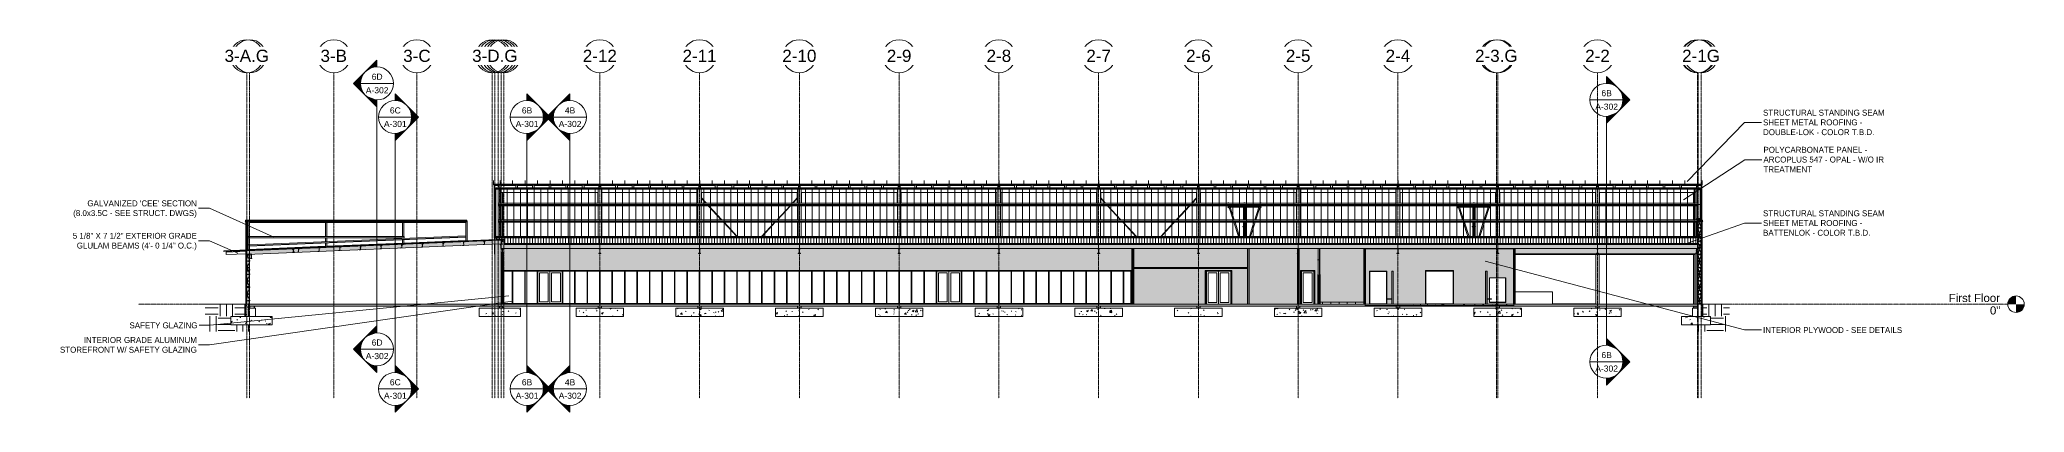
# Model space of a CAD drawing. Header units: inches. Extents: x -23565 to -43, y -324 to 853.
# Drawn here: x -5802 to -43, y -314 to 768 of the extents above; entities that cross this region are included whole.
import ezdxf

# ---------------------------------------------------------------- set-up
doc = ezdxf.new("R2010")
doc.units = ezdxf.units.IN
doc.header["$MEASUREMENT"] = 0
doc.linetypes.add('Grid Line 1_2_', pattern=[0.875, 0.5, -0.125, 0.125, -0.125])
doc.linetypes.add('Hidden 1_8_', pattern=[0.1875, 0.125, -0.0625])
for name, color, linetype, lineweight in [('A-ANNO-IDEN', 131, 'Continuous', 9), ('A-CLNG', 13, 'Continuous', 13), ('A-CLNG-PATT', 13, 'Continuous', 25), ('A-DOOR', 31, 'Continuous', 13), ('A-DOOR-FRAM', 31, 'Continuous', 9), ('A-FLOR', 192, 'Continuous', 13), ('A-FLOR-LEVL', 51, 'Continuous', 9), ('A-FLOR-PATT', 8, 'Continuous', 25), ('A-GLAZ-CURT', 52, 'Continuous', 13), ('A-GLAZ-CWMG', 51, 'Continuous', 13), ('A-ROOF', 132, 'Continuous', 13), ('A-ROOF-PATT', 132, 'Continuous', 13), ('A-WALL', 113, 'Continuous', 13), ('A-WALL-PATT', 111, 'Continuous', 25), ('C-TOPO', 7, 'Continuous', 13), ('G-ANNO-SYMB', 111, 'Continuous', 9), ('I-FURN', 30, 'Continuous', 13), ('I-WALL', 2, 'Continuous', 13), ('L-SITE-WALL', 31, 'Continuous', 13), ('Q-CASE', 31, 'Continuous', 13), ('Q-SPCQ', 91, 'Continuous', 13), ('S-BEAM', 12, 'Continuous', 13), ('S-COLS', 52, 'Continuous', 13), ('S-FNDN', 32, 'Continuous', 13), ('S-GRID', 1, 'Continuous', 9), ('S-GRID-IDEN', 1, 'Continuous', 9)]:
    doc.layers.add(name, color=color, linetype=linetype, lineweight=lineweight)
doc.styles.add('Arial', font='arial.ttf', dxfattribs={"height": 23.60479})
doc.styles.add('Arial_1', font='arial.ttf', dxfattribs={"height": 35.407186})
doc.styles.add('Arial_2', font='arial.ttf', dxfattribs={"height": 17.703593})
doc.styles.add('Century Gothic', font='GOTHIC.TTF', dxfattribs={"height": 17.245342})
pattern_1 = [(0, (-5044.515, 67.247), (61.44, 15.36), [2.534, -43.546, 2.534, -43.546, -245.76]), (0, (-5044.515, 67.247), (61.44, 15.36), [-92.16, 2.534, -89.626, 2.534, -43.546, -107.52]), (0, (-5044.515, 67.247), (61.44, 15.36), [-230.4, 2.534, -28.186, 2.534, -74.266]), (120, (-5021.475, 74.927), (-44.02215, 45.528601), [2.534, -43.546, 2.534, -43.546, -245.76]), (120, (-5021.475, 74.927), (-44.02215, 45.528601), [-92.16, 2.534, -89.626, 2.534, -43.546, -107.52]), (120, (-5021.475, 74.927), (-44.02215, 45.528601), [-230.4, 2.534, -28.186, 2.534, -74.266]), (240, (-5013.795, 105.647), (-17.41785, -60.888601), [2.534, -43.546, 2.534, -43.546, -245.76]), (240, (-5013.795, 105.647), (-17.41785, -60.888601), [-92.16, 2.534, -89.626, 2.534, -43.546, -107.52]), (240, (-5013.795, 105.647), (-17.41785, -60.888601), [-230.4, 2.534, -28.186, 2.534, -74.266])]
pattern_2 = [(50, (-5044.515, 67.247), (55.0854, -4.81984), [5.76, -63.36]), (355, (-5044.515, 67.247), (-10.65569, 57.76853), [4.608, -50.688]), (100.451, (-5039.925, 66.846), (44.42947, 52.94866), [4.895, -53.848]), (46.184, (-5044.515, 82.61), (81.96444, -12.71212), [8.64, -95.04]), (96.636, (-5037.685, 81.55), (71.7815, 74.81238), [7.343, -80.772]), (351.184, (-5044.515, 82.61), (71.78195, 74.81243), [6.912, -76.032]), (21, (-5036.835, 78.767), (45.84207, -30.92146), [5.76, -63.36]), (326, (-5036.835, 78.767), (18.68706, 55.69148), [4.608, -50.688]), (71.451, (-5033.015, 76.19), (64.52891, 24.77011), [4.895, -53.848]), (37.5, (-5044.515, 67.247), (0.933895, 25.566816), [2.534, -47.539, 2.534, -48.922, -50.88]), (37.5, (-5044.515, 67.247), (0.933895, 25.566816), [-101.53, 2.534, -48.346]), (7.5, (-5044.515, 67.247), (20.20404, 30.291303), [2.534, -26.803, 2.534, -46.387, -19.392]), (7.5, (-5044.515, 67.247), (20.20404, 30.291303), [-78.259, 2.534, -16.858]), (327.5, (-5061.64, 67.247), (40.997785, -1.732403), [2.534, -16.666, 2.534, -57.37, -79.488]), (327.5, (-5061.64, 67.247), (40.997785, -1.732403), [-79.104, 2.534, -76.954]), (317.5, (-5069.32, 67.247), (44.788883, 7.68784), [2.534, -22.426, 2.534, -37.248, -56.448]), (317.5, (-5069.32, 67.247), (44.788883, 7.68784), [-64.742, 2.534, -53.914])]
pattern_3 = [(45, (-5044.515, 67.247), (-19.00703, 19.00703), []), (45, (-5044.515, 96.047), (-19.00703, 19.00703), [])]
pattern_4 = [(0, (-5044.515, 67.247), (48, 48), [48, -48]), (0, (-5044.515, 85.247), (48, 48), [48, -48]), (0, (-5044.515, 103.247), (48, 48), [48, -48]), (90, (-5038.515, 109.247), (-48, 48), [48, -48]), (90, (-5020.515, 109.247), (-48, 48), [48, -48]), (90, (-5002.515, 109.247), (-48, 48), [48, -48])]
pattern_5 = [(0, (-5044.515, 67.247), (0, 24), []), (90, (-5044.515, 67.247), (-24, 1e-15), [])]
pattern_6 = [(0, (-5044.515, 67.247), (30.72, 7.68), [2.534, -20.506, 2.534, -20.506, -122.88]), (0, (-5044.515, 67.247), (30.72, 7.68), [-46.08, 2.534, -43.546, 2.534, -20.506, -53.76]), (0, (-5044.515, 67.247), (30.72, 7.68), [-115.2, 2.534, -12.826, 2.534, -35.866]), (120, (-5032.995, 71.087), (-22.011075, 22.7643), [2.534, -20.506, 2.534, -20.506, -122.88]), (120, (-5032.995, 71.087), (-22.011075, 22.7643), [-46.08, 2.534, -43.546, 2.534, -20.506, -53.76]), (120, (-5032.995, 71.087), (-22.011075, 22.7643), [-115.2, 2.534, -12.826, 2.534, -35.866]), (240, (-5029.155, 86.447), (-8.708925, -30.4443), [2.534, -20.506, 2.534, -20.506, -122.88]), (240, (-5029.155, 86.447), (-8.708925, -30.4443), [-46.08, 2.534, -43.546, 2.534, -20.506, -53.76]), (240, (-5029.155, 86.447), (-8.708925, -30.4443), [-115.2, 2.534, -12.826, 2.534, -35.866])]
pattern_7 = [(161.57, (-5043.555, 68.207), (-7.6802237, -0.0009796), [0, -54.643, 6.067, 0]), (18.43, (-5045.475, 68.207), (-7.6802237, 0.0009796), [0, -54.643, 6.067, 0]), (108.43, (-5043.555, 68.207), (3.8382953, -19.2013653), [18.211, -42.499]), (71.57, (-5045.475, 68.207), (3.8382953, 19.2013653), [18.211, -42.499])]

msp = doc.modelspace()

# ---------------------------------------------------------------- texts
at = {"layer": 'G-ANNO-SYMB', "char_height": 17.703593, "attachment_point": 2, "line_spacing_factor": 0.938532, "style": 'Arial_2'}
for s, insert, width in [('6D', (-4823.03062, 669.21783), 37.584), ('A-302', (-4823.03062, 629.94534), 78.624), ('A-302', (-1255.38728, 582.22284), 78.624), ('6B', (-1255.38728, 621.49532), 36.072), ('A-301', (-4770.35024, 532.1297), 78.624), ('6C', (-4770.35024, 571.40219), 37.584), ('A-301', (-4388.04864, 532.1297), 78.624), ('6B', (-4388.04864, 571.40219), 36.072), ('A-302', (-4263.24086, 532.1297), 78.624), ('4B', (-4263.24086, 571.40219), 36.072), ('6D', (-4823.03062, -102.46124), 37.584), ('A-302', (-4823.03062, -141.73373), 78.624), ('6B', (-1255.38728, -138.75435), 36.072), ('6C', (-4770.35024, -217.68677), 37.584), ('6B', (-4388.04864, -217.68677), 36.072), ('4B', (-4263.24086, -217.68677), 36.072), ('A-302', (-1255.38728, -178.02684), 78.624), ('A-301', (-4770.35024, -256.95926), 78.624), ('A-301', (-4388.04864, -256.95926), 78.624), ('A-302', (-4263.24086, -256.95926), 78.624)]:
    msp.add_mtext(s, dxfattribs=dict(at, insert=insert, width=width))

# ---------------------------------------------------------------- blocks, each defined once
blk = doc.blocks.new('Furniture 6 - Furniture 1-2394-Building Section - East_West looking South _ Fieldhouse')
at = {"layer": 'I-FURN', "color": 8, "lineweight": 9}
for p, q in [((25659.6, 16), (25673.6, 16)), ((25659.6, 15), (25659.6, 16)), ((25673.6, 15), (25659.6, 15)), ((25673.6, 15), (25673.6, 16))]:
    blk.add_line(p, q, dxfattribs=at)
blk = doc.blocks.new('Furniture 8 - Furniture 1-2437-Building Section - East_West looking South _ Fieldhouse')
at = {"layer": 'I-FURN', "color": 8, "lineweight": 9}
for p, q in [((25369.5, 16), (25383.5, 16)), ((25369.5, 16), (25369.5, 15)), ((25383.5, 15), (25369.5, 15)), ((25383.5, 16), (25383.5, 15))]:
    blk.add_line(p, q, dxfattribs=at)
blk = doc.blocks.new('Bradley-Washroom_Accessories-Mirrors-780_Custom - Bradley-Washroom_Accessories-Mirrors-780_Custom-401198-Building Section - East_West looking South _ Fieldhouse')
at = {"layer": 'Q-SPCQ', "color": 8, "lineweight": 9}
for p, q in [((25369.5, 96), (25319.8, 96)), ((25319.8, 96), (25319.8, 0.2)), ((25320.5, 95.2), (25368.8, 95.2)), ((25320.5, 0.7), (25320.5, 95.2)), ((25368.8, 95.2), (25368.8, 0.7)), ((25369.5, 16), (25369.5, 96)), ((25368.8, 0.7), (25320.5, 0.7)), ((25369.5, 0.2), (25369.5, 15))]:
    blk.add_line(p, q, dxfattribs=at)
blk = doc.blocks.new('Bradley-Washroom_Accessories-Mirrors-780_Custom - Bradley-Washroom_Accessories-Mirrors-780_Custom-410307-Building Section - East_West looking South _ Fieldhouse')
at = {"layer": 'Q-SPCQ', "color": 8, "lineweight": 9}
for p, q in [((25715.1, 77), (25667.1, 77)), ((25667.1, 77), (25667.1, 16)), ((25667.9, 16), (25667.9, 76.2)), ((25667.9, 76.2), (25714.4, 76.2)), ((25714.4, 76.2), (25714.4, 5.7)), ((25715.1, 5), (25715.1, 77)), ((25667.1, 15), (25667.1, 5)), ((25667.1, 5), (25715.1, 5)), ((25667.9, 5.7), (25667.9, 15)), ((25714.4, 5.7), (25667.9, 5.7))]:
    blk.add_line(p, q, dxfattribs=at)
blk = doc.blocks.new('Locker Rooms and Restrooms_rvt-5-Building Section - East_West looking South _ Fieldhouse')
at = {"layer": 'A-WALL-PATT', "lineweight": 9}
h = blk.add_hatch(dxfattribs=at)
h.set_pattern_fill('FP_63', color=8, style=0, pattern_type=2)
h.set_pattern_definition(pattern_1)
h.paths.add_polyline_path([(25660.3, 0), (25660.3, 15), (25659.6, 15), (25659.6, 0)], flags=0)
h.paths.add_polyline_path([(25659.6, 16), (25660.3, 16), (25660.3, 96), (25659.6, 96), (25659.6, 76.5)], flags=0)
h = blk.add_hatch(dxfattribs=at)
h.set_pattern_fill('FP_72', color=8, style=0, pattern_type=2)
h.set_pattern_definition([(0, (-1959.93, 12), (-48, 24), [48, 0, 0, 0]), (90, (-1935.93, 0), (-48, 3e-15), [12, -12]), (90, (-1947.93, 12), (-48, 3e-15), [12, -12]), (90, (-1923.93, 12), (-48, 3e-15), [12, -12]), (0, (-1959.93, 24), (-48, 24), [48, 0, 0, 0]), (90, (-1911.93, 0), (-48, 3e-15), [12, -12])])
h.paths.add_polyline_path([(25258.1, 0), (25302.8, 0), (25302.8, 6), (25175.8, 6), (25175.8, 0)], flags=0)
h = blk.add_hatch(dxfattribs=at)
h.set_pattern_fill('FP_74', color=8, style=0, pattern_type=2)
h.set_pattern_definition([(0, (-1780.43, 12), (-48, 24), [48, 0, 0, 0]), (90, (-1756.43, 0), (-48, 3e-15), [12, -12]), (90, (-1768.43, 12), (-48, 3e-15), [12, -12]), (90, (-1744.43, 12), (-48, 3e-15), [12, -12]), (0, (-1780.43, 24), (-48, 24), [48, 0, 0, 0]), (90, (-1732.43, 0), (-48, 3e-15), [12, -12])])
h.paths.add_polyline_path([(25482.5, 0), (25482.5, 6), (25482.3, 6), (25482.3, 0)], flags=0)
h = blk.add_hatch(dxfattribs=at)
h.set_pattern_fill('FP_73', color=8, style=0, pattern_type=2)
h.set_pattern_definition([(0, (-1700.18, 12), (-48, 24), [48, 0, 0, 0]), (90, (-1676.18, 0), (-48, 3e-15), [12, -12]), (90, (-1688.18, 12), (-48, 3e-15), [12, -12]), (90, (-1664.18, 12), (-48, 3e-15), [12, -12]), (0, (-1700.18, 24), (-48, 24), [48, 0, 0, 0]), (90, (-1652.18, 0), (-48, 3e-15), [12, -12])])
h.paths.add_polyline_path([(25562.5, 0), (25562.8, 0), (25562.8, 6), (25562.5, 6)], flags=0)
at = {"layer": 'A-FLOR', "color": 7}
for p, q in [((25388.3, 0.2), (25307.1, 0.2)), ((25307.1, 0.2), (25307.1, 0)), ((25307.1, 0), (25388.3, 0)), ((25388.3, 0), (25388.3, 0.2)), ((25737.3, 0.2), (25655.5, 0.2)), ((25655.5, 0.2), (25655.5, 0)), ((25655.5, 0), (25737.3, 0)), ((25737.3, 0), (25737.3, 0.2))]:
    blk.add_line(p, q, dxfattribs=at)
at = {"layer": 'I-WALL', "color": 7}
for p, q in [((25384.1, 96), (25384.1, 0)), ((25387.6, 96), (25384.1, 96)), ((25387.6, 0), (25387.6, 96)), ((25388.3, 96), (25387.6, 96)), ((25387.6, 96), (25387.6, 0)), ((25388.3, 0), (25388.3, 96)), ((25655.5, 96), (25655.5, 0)), ((25656.1, 96), (25655.5, 96)), ((25656.1, 96), (25656.1, 0)), ((25659.6, 96), (25656.1, 96)), ((25656.1, 0), (25656.1, 96)), ((25659.6, 16), (25659.6, 96)), ((25660.3, 96), (25659.6, 96)), ((25659.6, 96), (25659.6, 16)), ((25660.3, 16), (25660.3, 96)), ((25302.8, 6), (25302.8, 0)), ((25303, 6), (25302.8, 6)), ((25302.8, 0), (25303, 0)), ((25303, 0), (25303, 6)), ((25384.1, 0), (25387.6, 0)), ((25387.6, 0), (25388.3, 0)), ((25655.5, 0), (25656.1, 0)), ((25656.1, 0), (25659.6, 0)), ((25659.6, 0), (25659.6, 15)), ((25659.6, 15), (25659.6, 0)), ((25659.6, 0), (25660.3, 0)), ((25660.3, 0), (25660.3, 15)), ((25737.3, 6), (25737, 6)), ((25737, 6), (25737, 0)), ((25737, 0), (25737.3, 0)), ((25737.3, 0), (25737.3, 6))]:
    blk.add_line(p, q, dxfattribs=at)
at = {"layer": 'I-WALL', "color": 8, "lineweight": 9}
for p, q in [((25302.8, 6), (25175.8, 6)), ((25482.3, 0), (25482.3, 6)), ((25482.5, 6), (25482.3, 6)), ((25482.5, 6), (25482.5, 0)), ((25562.5, 0), (25562.5, 6)), ((25562.5, 6), (25562.8, 6)), ((25562.8, 6), (25562.8, 0))]:
    blk.add_line(p, q, dxfattribs=at)
at = {"color": 8, "lineweight": 9}
for name in ['Bradley-Washroom_Accessories-Mirrors-780_Custom - Bradley-Washroom_Accessories-Mirrors-780_Custom-401198-Building Section - East_West looking South _ Fieldhouse', 'Bradley-Washroom_Accessories-Mirrors-780_Custom - Bradley-Washroom_Accessories-Mirrors-780_Custom-410307-Building Section - East_West looking South _ Fieldhouse', 'Furniture 8 - Furniture 1-2437-Building Section - East_West looking South _ Fieldhouse', 'Furniture 6 - Furniture 1-2394-Building Section - East_West looking South _ Fieldhouse']:
    blk.add_blockref(name, (0, 0), dxfattribs=at)
blk = doc.blocks.new('Struct_Xcel_Sports Complex_rvt-5-Building Section - East_West looking South _ Fieldhouse')
at = {"layer": 'A-FLOR-PATT', "lineweight": 9}
h = blk.add_hatch(dxfattribs=at)
h.set_pattern_fill('FP_75', color=256, style=0, pattern_type=2)
h.set_pattern_definition(pattern_2)
h.paths.add_polyline_path([(22066.1, -6), (25307.2, -6), (25307.2, 0), (22066.1, 0), (22066.1, -1.6)], flags=0)
h.paths.add_polyline_path([(26272.9, -6), (26272.9, 0), (25737.9, 0), (25737.9, -6), (26225.7, -6)], flags=0)
h = blk.add_hatch(dxfattribs=at)
h.set_pattern_fill('FP_75', color=256, style=0, pattern_type=2)
h.set_pattern_definition(pattern_2)
h.paths.add_polyline_path([(25307.2, -4), (25737.9, -4), (25737.9, 0), (25307.2, 0)], flags=0)
at = {"layer": 'A-WALL-PATT', "lineweight": 9}
h = blk.add_hatch(dxfattribs=at)
h.set_pattern_fill('FP_75', color=8, style=0, pattern_type=2)
h.set_pattern_definition(pattern_2)
h.paths.add_polyline_path([(22066.1, -36), (22066.1, 0), (22058.1, 0), (22058.1, -36)], flags=0)
h = blk.add_hatch(dxfattribs=at)
h.set_pattern_fill('FP_75', color=8, style=0, pattern_type=2)
h.set_pattern_definition(pattern_2)
h.paths.add_polyline_path([(26284.9, -36), (26284.9, 0), (26272.9, 0), (26272.9, -36)], flags=0)
at = {"layer": 'S-FNDN', "lineweight": 9}
h = blk.add_hatch(dxfattribs=at)
h.set_pattern_fill('FP_75', color=8, style=0, pattern_type=2)
h.set_pattern_definition(pattern_2)
h.paths.add_polyline_path([(22015.1, -60), (22135.1, -60), (22135.1, -36), (22015.1, -36)], flags=0)
h = blk.add_hatch(dxfattribs=at)
h.set_pattern_fill('FP_75', color=8, style=0, pattern_type=2)
h.set_pattern_definition(pattern_2)
h.paths.add_polyline_path([(22735.4, -36), (22855.4, -36), (22855.4, -12), (22735.4, -12)], flags=0)
h = blk.add_hatch(dxfattribs=at)
h.set_pattern_fill('FP_75', color=8, style=0, pattern_type=2)
h.set_pattern_definition(pattern_2)
h.paths.add_polyline_path([(23016.9, -36), (23154.9, -36), (23154.9, -12), (23016.9, -12)], flags=0)
h = blk.add_hatch(dxfattribs=at)
h.set_pattern_fill('FP_75', color=8, style=0, pattern_type=2)
h.set_pattern_definition(pattern_2)
h.paths.add_polyline_path([(23306.4, -36), (23444.4, -36), (23444.4, -12), (23306.4, -12)], flags=0)
h = blk.add_hatch(dxfattribs=at)
h.set_pattern_fill('FP_75', color=8, style=0, pattern_type=2)
h.set_pattern_definition(pattern_2)
h.paths.add_polyline_path([(23595.9, -36), (23733.9, -36), (23733.9, -12), (23595.9, -12)], flags=0)
h = blk.add_hatch(dxfattribs=at)
h.set_pattern_fill('FP_75', color=8, style=0, pattern_type=2)
h.set_pattern_definition(pattern_2)
h.paths.add_polyline_path([(24023.4, -36), (24023.4, -12), (23885.4, -12), (23885.4, -36)], flags=0)
h = blk.add_hatch(dxfattribs=at)
h.set_pattern_fill('FP_75', color=8, style=0, pattern_type=2)
h.set_pattern_definition(pattern_2)
h.paths.add_polyline_path([(24312.9, -36), (24312.9, -12), (24174.9, -12), (24174.9, -36)], flags=0)
h = blk.add_hatch(dxfattribs=at)
h.set_pattern_fill('FP_75', color=8, style=0, pattern_type=2)
h.set_pattern_definition(pattern_2)
h.paths.add_polyline_path([(24464.4, -36), (24602.4, -36), (24602.4, -12), (24464.4, -12)], flags=0)
h = blk.add_hatch(dxfattribs=at)
h.set_pattern_fill('FP_75', color=8, style=0, pattern_type=2)
h.set_pattern_definition(pattern_2)
h.paths.add_polyline_path([(24753.9, -36), (24891.9, -36), (24891.9, -12), (24753.9, -12)], flags=0)
h = blk.add_hatch(dxfattribs=at)
h.set_pattern_fill('FP_75', color=8, style=0, pattern_type=2)
h.set_pattern_definition(pattern_2)
h.paths.add_polyline_path([(25181.4, -36), (25181.4, -12), (25043.4, -12), (25043.4, -36)], flags=0)
h = blk.add_hatch(dxfattribs=at)
h.set_pattern_fill('FP_75', color=8, style=0, pattern_type=2)
h.set_pattern_definition(pattern_2)
h.paths.add_polyline_path([(25470.9, -36), (25470.9, -12), (25332.9, -12), (25332.9, -36)], flags=0)
h = blk.add_hatch(dxfattribs=at)
h.set_pattern_fill('FP_75', color=8, style=0, pattern_type=2)
h.set_pattern_definition(pattern_2)
h.paths.add_polyline_path([(25760.4, -36), (25760.4, -12), (25622.4, -12), (25622.4, -36)], flags=0)
h = blk.add_hatch(dxfattribs=at)
h.set_pattern_fill('FP_75', color=8, style=0, pattern_type=2)
h.set_pattern_definition(pattern_2)
h.paths.add_polyline_path([(26049.9, -36), (26049.9, -12), (25911.9, -12), (25911.9, -36)], flags=0)
h = blk.add_hatch(dxfattribs=at)
h.set_pattern_fill('FP_75', color=8, style=0, pattern_type=2)
h.set_pattern_definition(pattern_2)
h.paths.add_polyline_path([(26224.4, -60), (26308.4, -60), (26308.4, -36), (26224.4, -36)], flags=0)
at = {"layer": 'A-FLOR', "color": 7}
for p, q in [((22066.1, 0), (22066.1, -6)), ((25307.2, 0), (22066.1, 0)), ((22066.1, -6), (25307.2, -6)), ((25307.2, -6), (25307.2, 0)), ((25737.9, 0), (25307.2, 0)), ((25307.2, 0), (25307.2, -4)), ((25307.2, -4), (25737.9, -4)), ((26272.9, 0), (25737.9, 0)), ((25737.9, 0), (25737.9, -6)), ((25737.9, -4), (25737.9, 0)), ((25737.9, -6), (26272.9, -6)), ((26272.9, -6), (26272.9, 0))]:
    blk.add_line(p, q, dxfattribs=at)
at = {"layer": 'A-FLOR', "color": 8, "lineweight": 9}
blk.add_line((25307.2, -6), (25737.9, -6), dxfattribs=at)
at = {"layer": 'L-SITE-WALL', "color": 7}
for p, q in [((22066.1, 0), (22058.1, 0)), ((22058.1, 0), (22058.1, -36)), ((22058.1, -36), (22066.1, -36)), ((22066.1, -36), (22066.1, 0)), ((26272.9, 0), (26272.9, -36)), ((26284.9, 0), (26272.9, 0)), ((26272.9, -36), (26284.9, -36)), ((26284.9, -36), (26284.9, 0))]:
    blk.add_line(p, q, dxfattribs=at)
at = {"layer": 'S-FNDN', "color": 7}
for p, q in [((22135.1, -36), (22015.1, -36)), ((22015.1, -36), (22015.1, -60)), ((22135.1, -60), (22135.1, -36)), ((22855.4, -12), (22735.4, -12)), ((22735.4, -12), (22735.4, -36)), ((22735.4, -36), (22855.4, -36)), ((22855.4, -36), (22855.4, -12)), ((23154.9, -12), (23016.9, -12)), ((23016.9, -12), (23016.9, -36)), ((23016.9, -36), (23154.9, -36)), ((23154.9, -36), (23154.9, -12)), ((23444.4, -12), (23306.4, -12)), ((23306.4, -12), (23306.4, -36)), ((23306.4, -36), (23444.4, -36)), ((23444.4, -36), (23444.4, -12)), ((23733.9, -12), (23595.9, -12)), ((23595.9, -12), (23595.9, -36)), ((23595.9, -36), (23733.9, -36)), ((23733.9, -36), (23733.9, -12)), ((24023.4, -12), (23885.4, -12)), ((23885.4, -12), (23885.4, -36)), ((23885.4, -36), (24023.4, -36)), ((24023.4, -36), (24023.4, -12)), ((24312.9, -12), (24174.9, -12)), ((24174.9, -12), (24174.9, -36)), ((24174.9, -36), (24312.9, -36)), ((24312.9, -36), (24312.9, -12)), ((24602.4, -12), (24464.4, -12)), ((24464.4, -12), (24464.4, -36)), ((24464.4, -36), (24602.4, -36)), ((24602.4, -36), (24602.4, -12)), ((24891.9, -12), (24753.9, -12)), ((24753.9, -12), (24753.9, -36)), ((24753.9, -36), (24891.9, -36)), ((24891.9, -36), (24891.9, -12)), ((25181.4, -12), (25043.4, -12)), ((25043.4, -12), (25043.4, -36)), ((25043.4, -36), (25181.4, -36)), ((25181.4, -36), (25181.4, -12)), ((25470.9, -12), (25332.9, -12)), ((25332.9, -12), (25332.9, -36)), ((25332.9, -36), (25470.9, -36)), ((25470.9, -36), (25470.9, -12)), ((25760.4, -12), (25622.4, -12)), ((25622.4, -12), (25622.4, -36)), ((25622.4, -36), (25760.4, -36)), ((25760.4, -36), (25760.4, -12)), ((26049.9, -12), (25911.9, -12)), ((25911.9, -12), (25911.9, -36)), ((25911.9, -36), (26049.9, -36)), ((26049.9, -36), (26049.9, -12)), ((26308.4, -36), (26224.4, -36)), ((26224.4, -36), (26224.4, -60)), ((26308.4, -60), (26308.4, -36)), ((22015.1, -60), (22135.1, -60)), ((26224.4, -60), (26308.4, -60))]:
    blk.add_line(p, q, dxfattribs=at)
at = {"layer": 'S-FNDN', "color": 8, "lineweight": 9}
for p, q in [((22066.1, -12), (22087.1, -12)), ((22087.1, -36), (22087.1, -12)), ((26256.9, -12), (26272.9, -12)), ((26256.9, -36), (26256.9, -12))]:
    blk.add_line(p, q, dxfattribs=at)
blk = doc.blocks.new('W-Wide Flange - 1_-3_ deep-1401279-Building Section - East_West looking South _ Fieldhouse')
at = {"layer": 'S-BEAM', "color": 7}
for p, q in [((23088.9, 162), (23082.9, 162)), ((23082.9, 162), (23082.9, 160.7)), ((23082.9, 160.7), (23084.6, 160.7)), ((23084.6, 148.4), (23082.9, 148.4)), ((23082.9, 148.4), (23082.9, 147)), ((23082.9, 147), (23088.9, 147)), ((23085.5, 159.8), (23085.5, 149.3)), ((23086.3, 149.3), (23086.3, 159.8)), ((23087.2, 160.7), (23088.9, 160.7)), ((23088.9, 148.4), (23087.2, 148.4)), ((23088.9, 160.7), (23088.9, 162)), ((23088.9, 147), (23088.9, 148.4))]:
    blk.add_line(p, q, dxfattribs=at)
at = {"layer": 'S-BEAM', "color": 8, "lineweight": 9}
for p, q in [((23082.9, 148.6), (23082.9, 148.4)), ((23088.9, 148.4), (23088.9, 148.6))]:
    blk.add_line(p, q, dxfattribs=at)
at = {"layer": 'S-BEAM', "color": 7, "flags": 128}
for points in [[(23084.6, 160.7), (23084.8, 160.7), (23085, 160.6), (23085.2, 160.5), (23085.3, 160.3), (23085.4, 160.2), (23085.5, 160), (23085.5, 159.8)], [(23085.5, 149.3), (23085.5, 149.1), (23085.4, 148.9), (23085.3, 148.7), (23085.2, 148.6), (23085, 148.5), (23084.8, 148.4), (23084.6, 148.4)], [(23086.3, 159.8), (23086.3, 160), (23086.4, 160.2), (23086.5, 160.3), (23086.6, 160.5), (23086.8, 160.6), (23087, 160.7), (23087.2, 160.7)], [(23087.2, 148.4), (23087, 148.4), (23086.8, 148.5), (23086.6, 148.6), (23086.5, 148.7), (23086.4, 148.9), (23086.3, 149.1), (23086.3, 149.3)]]:
    blk.add_lwpolyline(points, dxfattribs=at)
blk = doc.blocks.new('W-Wide Flange - 1_-3_ deep-V131-Building Section - East_West looking South _ Fieldhouse')
at = {"layer": 'S-BEAM', "lineweight": 9}
h = blk.add_hatch(dxfattribs=at)
h.set_pattern_fill('FP_62', color=8, style=0, pattern_type=2)
h.set_pattern_definition(pattern_3)
h.paths.add_polyline_path([(23372.4, 147), (23378.4, 147), (23378.4, 148.4), (23376.5, 148.4), (23376.1, 148.6), (23375.9, 148.9), (23375.8, 149.3), (23375.8, 160), (23376, 160.3), (23376.3, 160.6), (23376.7, 160.7), (23378.4, 160.7), (23378.4, 162), (23372.4, 162), (23372.4, 160.7), (23374.3, 160.7), (23374.7, 160.5), (23374.9, 160.2), (23375, 159.8), (23375, 149.1), (23374.8, 148.7), (23374.5, 148.5), (23374.1, 148.4), (23372.4, 148.4)], flags=0)
at = {"layer": 'S-BEAM', "color": 7}
for p, q in [((23378.4, 162), (23372.4, 162)), ((23372.4, 162), (23372.4, 160.7)), ((23372.4, 160.7), (23374.1, 160.7)), ((23374.1, 148.4), (23372.4, 148.4)), ((23372.4, 148.4), (23372.4, 147)), ((23372.4, 147), (23378.4, 147)), ((23375, 159.8), (23375, 149.3)), ((23375.8, 149.3), (23375.8, 159.8)), ((23376.7, 160.7), (23378.4, 160.7)), ((23378.4, 148.4), (23376.7, 148.4)), ((23378.4, 160.7), (23378.4, 162)), ((23378.4, 147), (23378.4, 148.4))]:
    blk.add_line(p, q, dxfattribs=at)
at = {"layer": 'S-BEAM', "color": 8, "lineweight": 9}
for p, q in [((23372.4, 148.6), (23372.4, 148.4)), ((23378.4, 148.4), (23378.4, 148.6))]:
    blk.add_line(p, q, dxfattribs=at)
at = {"layer": 'S-BEAM', "color": 7, "flags": 128}
for points in [[(23374.1, 160.7), (23374.3, 160.7), (23374.5, 160.6), (23374.7, 160.5), (23374.8, 160.3), (23374.9, 160.2), (23375, 160), (23375, 159.8)], [(23375, 149.3), (23375, 149.1), (23374.9, 148.9), (23374.8, 148.7), (23374.7, 148.6), (23374.5, 148.5), (23374.3, 148.4), (23374.1, 148.4)], [(23375.8, 159.8), (23375.8, 160), (23375.9, 160.2), (23376, 160.3), (23376.1, 160.5), (23376.3, 160.6), (23376.5, 160.7), (23376.7, 160.7)], [(23376.7, 148.4), (23376.5, 148.4), (23376.3, 148.5), (23376.1, 148.6), (23376, 148.7), (23375.9, 148.9), (23375.8, 149.1), (23375.8, 149.3)]]:
    blk.add_lwpolyline(points, dxfattribs=at)
blk = doc.blocks.new('W-Wide Flange - 1_-3_ deep-V132-Building Section - East_West looking South _ Fieldhouse')
at = {"layer": 'S-BEAM', "lineweight": 9}
h = blk.add_hatch(dxfattribs=at)
h.set_pattern_fill('FP_62', color=8, style=0, pattern_type=2)
h.set_pattern_definition(pattern_3)
h.paths.add_polyline_path([(23667.9, 147), (23667.9, 148.4), (23666, 148.4), (23665.6, 148.6), (23665.4, 148.9), (23665.3, 149.3), (23665.3, 160), (23665.5, 160.3), (23665.8, 160.6), (23666.2, 160.7), (23667.9, 160.7), (23667.9, 162), (23661.9, 162), (23661.9, 160.7), (23663.8, 160.7), (23664.2, 160.5), (23664.4, 160.2), (23664.5, 159.8), (23664.5, 149.1), (23664.3, 148.7), (23664, 148.5), (23663.6, 148.4), (23661.9, 148.4), (23661.9, 147)], flags=0)
at = {"layer": 'S-BEAM', "color": 7}
for p, q in [((23667.9, 162), (23661.9, 162)), ((23661.9, 162), (23661.9, 160.7)), ((23661.9, 160.7), (23663.6, 160.7)), ((23663.6, 148.4), (23661.9, 148.4)), ((23661.9, 148.4), (23661.9, 147)), ((23661.9, 147), (23667.9, 147)), ((23664.5, 159.8), (23664.5, 149.3)), ((23665.3, 149.3), (23665.3, 159.8)), ((23666.2, 160.7), (23667.9, 160.7)), ((23667.9, 148.4), (23666.2, 148.4)), ((23667.9, 160.7), (23667.9, 162)), ((23667.9, 147), (23667.9, 148.4))]:
    blk.add_line(p, q, dxfattribs=at)
at = {"layer": 'S-BEAM', "color": 8, "lineweight": 9}
for p, q in [((23661.9, 148.6), (23661.9, 148.4)), ((23667.9, 148.4), (23667.9, 148.6))]:
    blk.add_line(p, q, dxfattribs=at)
at = {"layer": 'S-BEAM', "color": 7, "flags": 128}
for points in [[(23663.6, 160.7), (23663.8, 160.7), (23664, 160.6), (23664.2, 160.5), (23664.3, 160.3), (23664.4, 160.2), (23664.5, 160), (23664.5, 159.8)], [(23664.5, 149.3), (23664.5, 149.1), (23664.4, 148.9), (23664.3, 148.7), (23664.2, 148.6), (23664, 148.5), (23663.8, 148.4), (23663.6, 148.4)], [(23665.3, 159.8), (23665.3, 160), (23665.4, 160.2), (23665.5, 160.3), (23665.6, 160.5), (23665.8, 160.6), (23666, 160.7), (23666.2, 160.7)], [(23666.2, 148.4), (23666, 148.4), (23665.8, 148.5), (23665.6, 148.6), (23665.5, 148.7), (23665.4, 148.9), (23665.3, 149.1), (23665.3, 149.3)]]:
    blk.add_lwpolyline(points, dxfattribs=at)
blk = doc.blocks.new('W-Wide Flange - 1_-3_ deep-V133-Building Section - East_West looking South _ Fieldhouse')
at = {"layer": 'S-BEAM', "lineweight": 9}
h = blk.add_hatch(dxfattribs=at)
h.set_pattern_fill('FP_62', color=8, style=0, pattern_type=2)
h.set_pattern_definition(pattern_3)
h.paths.add_polyline_path([(23951.4, 147), (23957.4, 147), (23957.4, 148.4), (23955.5, 148.4), (23955.1, 148.6), (23954.9, 148.9), (23954.8, 149.3), (23954.8, 160), (23955, 160.3), (23955.3, 160.6), (23955.7, 160.7), (23957.4, 160.7), (23957.4, 162), (23951.4, 162), (23951.4, 160.7), (23953.3, 160.7), (23953.7, 160.5), (23953.9, 160.2), (23954, 159.8), (23954, 149.1), (23953.8, 148.7), (23953.5, 148.5), (23953.1, 148.4), (23951.4, 148.4)], flags=0)
at = {"layer": 'S-BEAM', "color": 7}
for p, q in [((23957.4, 162), (23951.4, 162)), ((23951.4, 162), (23951.4, 160.7)), ((23951.4, 160.7), (23953.1, 160.7)), ((23953.1, 148.4), (23951.4, 148.4)), ((23951.4, 148.4), (23951.4, 147)), ((23951.4, 147), (23957.4, 147)), ((23954, 159.8), (23954, 149.3)), ((23954.8, 149.3), (23954.8, 159.8)), ((23955.7, 160.7), (23957.4, 160.7)), ((23957.4, 148.4), (23955.7, 148.4)), ((23957.4, 160.7), (23957.4, 162)), ((23957.4, 147), (23957.4, 148.4))]:
    blk.add_line(p, q, dxfattribs=at)
at = {"layer": 'S-BEAM', "color": 8, "lineweight": 9}
for p, q in [((23951.4, 148.6), (23951.4, 148.4)), ((23957.4, 148.4), (23957.4, 148.6))]:
    blk.add_line(p, q, dxfattribs=at)
at = {"layer": 'S-BEAM', "color": 7, "flags": 128}
for points in [[(23953.1, 160.7), (23953.3, 160.7), (23953.5, 160.6), (23953.7, 160.5), (23953.8, 160.3), (23953.9, 160.2), (23954, 160), (23954, 159.8)], [(23954, 149.3), (23954, 149.1), (23953.9, 148.9), (23953.8, 148.7), (23953.7, 148.6), (23953.5, 148.5), (23953.3, 148.4), (23953.1, 148.4)], [(23954.8, 159.8), (23954.8, 160), (23954.9, 160.2), (23955, 160.3), (23955.1, 160.5), (23955.3, 160.6), (23955.5, 160.7), (23955.7, 160.7)], [(23955.7, 148.4), (23955.5, 148.4), (23955.3, 148.5), (23955.1, 148.6), (23955, 148.7), (23954.9, 148.9), (23954.8, 149.1), (23954.8, 149.3)]]:
    blk.add_lwpolyline(points, dxfattribs=at)
blk = doc.blocks.new('W-Wide Flange - 1_-3_ deep-V134-Building Section - East_West looking South _ Fieldhouse')
at = {"layer": 'S-BEAM', "lineweight": 9}
h = blk.add_hatch(dxfattribs=at)
h.set_pattern_fill('FP_62', color=8, style=0, pattern_type=2)
h.set_pattern_definition(pattern_3)
h.paths.add_polyline_path([(24240.9, 147), (24246.9, 147), (24246.9, 148.4), (24245, 148.4), (24244.6, 148.6), (24244.4, 148.9), (24244.3, 149.3), (24244.3, 160), (24244.5, 160.3), (24244.8, 160.6), (24245.2, 160.7), (24246.9, 160.7), (24246.9, 162), (24240.9, 162), (24240.9, 160.7), (24242.8, 160.7), (24243.2, 160.5), (24243.4, 160.2), (24243.5, 159.8), (24243.5, 149.1), (24243.3, 148.7), (24243, 148.5), (24242.6, 148.4), (24240.9, 148.4)], flags=0)
at = {"layer": 'S-BEAM', "color": 7}
for p, q in [((24246.9, 162), (24240.9, 162)), ((24240.9, 162), (24240.9, 160.7)), ((24240.9, 160.7), (24242.6, 160.7)), ((24242.6, 148.4), (24240.9, 148.4)), ((24240.9, 148.4), (24240.9, 147)), ((24240.9, 147), (24246.9, 147)), ((24243.5, 159.8), (24243.5, 149.3)), ((24244.3, 149.3), (24244.3, 159.8)), ((24245.2, 160.7), (24246.9, 160.7)), ((24246.9, 148.4), (24245.2, 148.4)), ((24246.9, 160.7), (24246.9, 162)), ((24246.9, 147), (24246.9, 148.4))]:
    blk.add_line(p, q, dxfattribs=at)
at = {"layer": 'S-BEAM', "color": 8, "lineweight": 9}
for p, q in [((24240.9, 148.6), (24240.9, 148.4)), ((24246.9, 148.4), (24246.9, 148.6))]:
    blk.add_line(p, q, dxfattribs=at)
at = {"layer": 'S-BEAM', "color": 7, "flags": 128}
for points in [[(24242.6, 160.7), (24242.8, 160.7), (24243, 160.6), (24243.2, 160.5), (24243.3, 160.3), (24243.4, 160.2), (24243.5, 160), (24243.5, 159.8)], [(24243.5, 149.3), (24243.5, 149.1), (24243.4, 148.9), (24243.3, 148.7), (24243.2, 148.6), (24243, 148.5), (24242.8, 148.4), (24242.6, 148.4)], [(24244.3, 159.8), (24244.3, 160), (24244.4, 160.2), (24244.5, 160.3), (24244.6, 160.5), (24244.8, 160.6), (24245, 160.7), (24245.2, 160.7)], [(24245.2, 148.4), (24245, 148.4), (24244.8, 148.5), (24244.6, 148.6), (24244.5, 148.7), (24244.4, 148.9), (24244.3, 149.1), (24244.3, 149.3)]]:
    blk.add_lwpolyline(points, dxfattribs=at)
blk = doc.blocks.new('W-Wide Flange - 1_-3_ deep-V135-Building Section - East_West looking South _ Fieldhouse')
at = {"layer": 'S-BEAM', "color": 7}
for p, q in [((24536.4, 162), (24530.4, 162)), ((24530.4, 162), (24530.4, 160.7)), ((24530.4, 160.7), (24532.1, 160.7)), ((24532.1, 148.4), (24530.4, 148.4)), ((24530.4, 148.4), (24530.4, 147)), ((24530.4, 147), (24536.4, 147)), ((24533, 159.8), (24533, 149.3)), ((24533.8, 149.3), (24533.8, 159.8)), ((24534.7, 160.7), (24536.4, 160.7)), ((24536.4, 148.4), (24534.7, 148.4)), ((24536.4, 160.7), (24536.4, 162)), ((24536.4, 147), (24536.4, 148.4))]:
    blk.add_line(p, q, dxfattribs=at)
at = {"layer": 'S-BEAM', "color": 8, "lineweight": 9}
for p, q in [((24530.4, 148.6), (24530.4, 148.4)), ((24536.4, 148.4), (24536.4, 148.6))]:
    blk.add_line(p, q, dxfattribs=at)
at = {"layer": 'S-BEAM', "color": 7, "flags": 128}
for points in [[(24532.1, 160.7), (24532.3, 160.7), (24532.5, 160.6), (24532.7, 160.5), (24532.8, 160.3), (24532.9, 160.2), (24533, 160), (24533, 159.8)], [(24533, 149.3), (24533, 149.1), (24532.9, 148.9), (24532.8, 148.7), (24532.7, 148.6), (24532.5, 148.5), (24532.3, 148.4), (24532.1, 148.4)], [(24533.8, 159.8), (24533.8, 160), (24533.9, 160.2), (24534, 160.3), (24534.1, 160.5), (24534.3, 160.6), (24534.5, 160.7), (24534.7, 160.7)], [(24534.7, 148.4), (24534.5, 148.4), (24534.3, 148.5), (24534.1, 148.6), (24534, 148.7), (24533.9, 148.9), (24533.8, 149.1), (24533.8, 149.3)]]:
    blk.add_lwpolyline(points, dxfattribs=at)
blk = doc.blocks.new('W-Wide Flange - 1_-3_ deep-V136-Building Section - East_West looking South _ Fieldhouse')
at = {"layer": 'S-BEAM', "lineweight": 9}
h = blk.add_hatch(dxfattribs=at)
h.set_pattern_fill('FP_62', color=8, style=0, pattern_type=2)
h.set_pattern_definition(pattern_3)
h.paths.add_polyline_path([(24819.9, 147), (24825.9, 147), (24825.9, 148.4), (24824, 148.4), (24823.6, 148.6), (24823.4, 148.9), (24823.3, 149.3), (24823.3, 160), (24823.5, 160.3), (24823.8, 160.6), (24824.2, 160.7), (24825.9, 160.7), (24825.9, 162), (24819.9, 162), (24819.9, 160.7), (24821.8, 160.7), (24822.2, 160.5), (24822.4, 160.2), (24822.5, 159.8), (24822.5, 149.1), (24822.3, 148.7), (24822, 148.5), (24821.6, 148.4), (24819.9, 148.4)], flags=0)
at = {"layer": 'S-BEAM', "color": 7}
for p, q in [((24825.9, 162), (24819.9, 162)), ((24819.9, 162), (24819.9, 160.7)), ((24819.9, 160.7), (24821.6, 160.7)), ((24821.6, 148.4), (24819.9, 148.4)), ((24819.9, 148.4), (24819.9, 147)), ((24819.9, 147), (24825.9, 147)), ((24822.5, 159.8), (24822.5, 149.3)), ((24823.3, 149.3), (24823.3, 159.8)), ((24824.2, 160.7), (24825.9, 160.7)), ((24825.9, 148.4), (24824.2, 148.4)), ((24825.9, 160.7), (24825.9, 162)), ((24825.9, 147), (24825.9, 148.4))]:
    blk.add_line(p, q, dxfattribs=at)
at = {"layer": 'S-BEAM', "color": 8, "lineweight": 9}
for p, q in [((24819.9, 148.6), (24819.9, 148.4)), ((24825.9, 148.4), (24825.9, 148.6))]:
    blk.add_line(p, q, dxfattribs=at)
at = {"layer": 'S-BEAM', "color": 7, "flags": 128}
for points in [[(24821.6, 160.7), (24821.8, 160.7), (24822, 160.6), (24822.2, 160.5), (24822.3, 160.3), (24822.4, 160.2), (24822.5, 160), (24822.5, 159.8)], [(24822.5, 149.3), (24822.5, 149.1), (24822.4, 148.9), (24822.3, 148.7), (24822.2, 148.6), (24822, 148.5), (24821.8, 148.4), (24821.6, 148.4)], [(24823.3, 159.8), (24823.3, 160), (24823.4, 160.2), (24823.5, 160.3), (24823.6, 160.5), (24823.8, 160.6), (24824, 160.7), (24824.2, 160.7)], [(24824.2, 148.4), (24824, 148.4), (24823.8, 148.5), (24823.6, 148.6), (24823.5, 148.7), (24823.4, 148.9), (24823.3, 149.1), (24823.3, 149.3)]]:
    blk.add_lwpolyline(points, dxfattribs=at)
blk = doc.blocks.new('W-Wide Flange - 1_-3_ deep-V137-Building Section - East_West looking South _ Fieldhouse')
at = {"layer": 'S-BEAM', "lineweight": 9}
h = blk.add_hatch(dxfattribs=at)
h.set_pattern_fill('FP_62', color=8, style=0, pattern_type=2)
h.set_pattern_definition(pattern_3)
h.paths.add_polyline_path([(25109.4, 147), (25115.4, 147), (25115.4, 148.4), (25113.5, 148.4), (25113.1, 148.6), (25112.9, 148.9), (25112.8, 149.3), (25112.8, 160), (25113, 160.3), (25113.3, 160.6), (25113.7, 160.7), (25115.4, 160.7), (25115.4, 162), (25109.4, 162), (25109.4, 160.7), (25111.3, 160.7), (25111.7, 160.5), (25111.9, 160.2), (25112, 159.8), (25112, 149.1), (25111.8, 148.7), (25111.5, 148.5), (25111.1, 148.4), (25109.4, 148.4)], flags=0)
at = {"layer": 'S-BEAM', "color": 7}
for p, q in [((25115.4, 162), (25109.4, 162)), ((25109.4, 162), (25109.4, 160.7)), ((25109.4, 160.7), (25111.1, 160.7)), ((25111.1, 148.4), (25109.4, 148.4)), ((25109.4, 148.4), (25109.4, 147)), ((25109.4, 147), (25115.4, 147)), ((25112, 159.8), (25112, 149.3)), ((25112.8, 149.3), (25112.8, 159.8)), ((25113.7, 160.7), (25115.4, 160.7)), ((25115.4, 148.4), (25113.7, 148.4)), ((25115.4, 160.7), (25115.4, 162)), ((25115.4, 147), (25115.4, 148.4))]:
    blk.add_line(p, q, dxfattribs=at)
at = {"layer": 'S-BEAM', "color": 8, "lineweight": 9}
for p, q in [((25109.4, 148.6), (25109.4, 148.4)), ((25115.4, 148.4), (25115.4, 148.6))]:
    blk.add_line(p, q, dxfattribs=at)
at = {"layer": 'S-BEAM', "color": 7, "flags": 128}
for points in [[(25111.1, 160.7), (25111.3, 160.7), (25111.5, 160.6), (25111.7, 160.5), (25111.8, 160.3), (25111.9, 160.2), (25112, 160), (25112, 159.8)], [(25112, 149.3), (25112, 149.1), (25111.9, 148.9), (25111.8, 148.7), (25111.7, 148.6), (25111.5, 148.5), (25111.3, 148.4), (25111.1, 148.4)], [(25112.8, 159.8), (25112.8, 160), (25112.9, 160.2), (25113, 160.3), (25113.1, 160.5), (25113.3, 160.6), (25113.5, 160.7), (25113.7, 160.7)], [(25113.7, 148.4), (25113.5, 148.4), (25113.3, 148.5), (25113.1, 148.6), (25113, 148.7), (25112.9, 148.9), (25112.8, 149.1), (25112.8, 149.3)]]:
    blk.add_lwpolyline(points, dxfattribs=at)
blk = doc.blocks.new('W-Wide Flange - 1_-3_ deep-V138-Building Section - East_West looking South _ Fieldhouse')
at = {"layer": 'S-BEAM', "lineweight": 9}
h = blk.add_hatch(dxfattribs=at)
h.set_pattern_fill('FP_62', color=8, style=0, pattern_type=2)
h.set_pattern_definition(pattern_3)
h.paths.add_polyline_path([(25404.9, 147), (25404.9, 148.4), (25403, 148.4), (25402.6, 148.6), (25402.4, 148.9), (25402.3, 149.3), (25402.3, 160), (25402.5, 160.3), (25402.8, 160.6), (25403.2, 160.7), (25404.9, 160.7), (25404.9, 162), (25398.9, 162), (25398.9, 160.7), (25400.8, 160.7), (25401.2, 160.5), (25401.4, 160.2), (25401.5, 159.8), (25401.5, 149.1), (25401.3, 148.7), (25401, 148.5), (25400.6, 148.4), (25398.9, 148.4), (25398.9, 147)], flags=0)
at = {"layer": 'S-BEAM', "color": 7}
for p, q in [((25404.9, 162), (25398.9, 162)), ((25398.9, 162), (25398.9, 160.7)), ((25398.9, 160.7), (25400.6, 160.7)), ((25400.6, 148.4), (25398.9, 148.4)), ((25398.9, 148.4), (25398.9, 147)), ((25398.9, 147), (25404.9, 147)), ((25401.5, 159.8), (25401.5, 149.3)), ((25402.3, 149.3), (25402.3, 159.8)), ((25403.2, 160.7), (25404.9, 160.7)), ((25404.9, 148.4), (25403.2, 148.4)), ((25404.9, 160.7), (25404.9, 162)), ((25404.9, 147), (25404.9, 148.4))]:
    blk.add_line(p, q, dxfattribs=at)
at = {"layer": 'S-BEAM', "color": 8, "lineweight": 9}
for p, q in [((25398.9, 148.6), (25398.9, 148.4)), ((25404.9, 148.4), (25404.9, 148.6))]:
    blk.add_line(p, q, dxfattribs=at)
at = {"layer": 'S-BEAM', "color": 7, "flags": 128}
for points in [[(25400.6, 160.7), (25400.8, 160.7), (25401, 160.6), (25401.2, 160.5), (25401.3, 160.3), (25401.4, 160.2), (25401.5, 160), (25401.5, 159.8)], [(25401.5, 149.3), (25401.5, 149.1), (25401.4, 148.9), (25401.3, 148.7), (25401.2, 148.6), (25401, 148.5), (25400.8, 148.4), (25400.6, 148.4)], [(25402.3, 159.8), (25402.3, 160), (25402.4, 160.2), (25402.5, 160.3), (25402.6, 160.5), (25402.8, 160.6), (25403, 160.7), (25403.2, 160.7)], [(25403.2, 148.4), (25403, 148.4), (25402.8, 148.5), (25402.6, 148.6), (25402.5, 148.7), (25402.4, 148.9), (25402.3, 149.1), (25402.3, 149.3)]]:
    blk.add_lwpolyline(points, dxfattribs=at)
blk = doc.blocks.new('W-Wide Flange - 1_-3_ deep-1401343-Building Section - East_West looking South _ Fieldhouse')
at = {"layer": 'S-BEAM', "lineweight": 9}
h = blk.add_hatch(dxfattribs=at)
h.set_pattern_fill('FP_62', color=8, style=0, pattern_type=2)
h.set_pattern_definition(pattern_3)
h.paths.add_polyline_path([(25688.4, 147), (25694.4, 147), (25694.4, 148.4), (25692.5, 148.4), (25692.1, 148.6), (25691.9, 148.9), (25691.8, 149.3), (25691.8, 160), (25692, 160.3), (25692.3, 160.6), (25692.7, 160.7), (25694.4, 160.7), (25694.4, 162), (25688.4, 162), (25688.4, 160.7), (25690.3, 160.7), (25690.7, 160.5), (25690.9, 160.2), (25691, 159.8), (25691, 149.1), (25690.8, 148.7), (25690.5, 148.5), (25690.1, 148.4), (25688.4, 148.4)], flags=0)
at = {"layer": 'S-BEAM', "color": 7}
for p, q in [((25694.4, 162), (25688.4, 162)), ((25688.4, 162), (25688.4, 160.7)), ((25688.4, 160.7), (25690.1, 160.7)), ((25690.1, 148.4), (25688.4, 148.4)), ((25688.4, 148.4), (25688.4, 147)), ((25688.4, 147), (25694.4, 147)), ((25691, 159.8), (25691, 149.3)), ((25691.8, 149.3), (25691.8, 159.8)), ((25692.7, 160.7), (25694.4, 160.7)), ((25694.4, 148.4), (25692.7, 148.4)), ((25694.4, 160.7), (25694.4, 162)), ((25694.4, 147), (25694.4, 148.4))]:
    blk.add_line(p, q, dxfattribs=at)
at = {"layer": 'S-BEAM', "color": 8, "lineweight": 9}
for p, q in [((25688.4, 148.6), (25688.4, 148.4)), ((25694.4, 148.4), (25694.4, 148.6))]:
    blk.add_line(p, q, dxfattribs=at)
at = {"layer": 'S-BEAM', "color": 7, "flags": 128}
for points in [[(25690.1, 160.7), (25690.3, 160.7), (25690.5, 160.6), (25690.7, 160.5), (25690.8, 160.3), (25690.9, 160.2), (25691, 160), (25691, 159.8)], [(25691, 149.3), (25691, 149.1), (25690.9, 148.9), (25690.8, 148.7), (25690.7, 148.6), (25690.5, 148.5), (25690.3, 148.4), (25690.1, 148.4)], [(25691.8, 159.8), (25691.8, 160), (25691.9, 160.2), (25692, 160.3), (25692.1, 160.5), (25692.3, 160.6), (25692.5, 160.7), (25692.7, 160.7)], [(25692.7, 148.4), (25692.5, 148.4), (25692.3, 148.5), (25692.1, 148.6), (25692, 148.7), (25691.9, 148.9), (25691.8, 149.1), (25691.8, 149.3)]]:
    blk.add_lwpolyline(points, dxfattribs=at)
blk = doc.blocks.new('W-Wide Flange - 1_-3_ deep-V139-Building Section - East_West looking South _ Fieldhouse')
at = {"layer": 'S-BEAM', "color": 7}
for p, q in [((25983.9, 162), (25977.9, 162)), ((25977.9, 162), (25977.9, 160.7)), ((25977.9, 160.7), (25979.6, 160.7)), ((25979.6, 148.4), (25977.9, 148.4)), ((25977.9, 148.4), (25977.9, 147)), ((25977.9, 147), (25983.9, 147)), ((25980.5, 159.8), (25980.5, 149.3)), ((25981.3, 149.3), (25981.3, 159.8)), ((25982.2, 160.7), (25983.9, 160.7)), ((25983.9, 148.4), (25982.2, 148.4)), ((25983.9, 160.7), (25983.9, 162)), ((25983.9, 147), (25983.9, 148.4))]:
    blk.add_line(p, q, dxfattribs=at)
at = {"layer": 'S-BEAM', "color": 8, "lineweight": 9}
for p, q in [((25977.9, 148.6), (25977.9, 148.4)), ((25983.9, 148.4), (25983.9, 148.6))]:
    blk.add_line(p, q, dxfattribs=at)
at = {"layer": 'S-BEAM', "color": 7, "flags": 128}
for points in [[(25979.6, 160.7), (25979.8, 160.7), (25980, 160.6), (25980.2, 160.5), (25980.3, 160.3), (25980.4, 160.2), (25980.5, 160), (25980.5, 159.8)], [(25980.5, 149.3), (25980.5, 149.1), (25980.4, 148.9), (25980.3, 148.7), (25980.2, 148.6), (25980, 148.5), (25979.8, 148.4), (25979.6, 148.4)], [(25981.3, 159.8), (25981.3, 160), (25981.4, 160.2), (25981.5, 160.3), (25981.6, 160.5), (25981.8, 160.6), (25982, 160.7), (25982.2, 160.7)], [(25982.2, 148.4), (25982, 148.4), (25981.8, 148.5), (25981.6, 148.6), (25981.5, 148.7), (25981.4, 148.9), (25981.3, 149.1), (25981.3, 149.3)]]:
    blk.add_lwpolyline(points, dxfattribs=at)
blk = doc.blocks.new('W-Wide Flange - W14X22-1401465-Building Section - East_West looking South _ Fieldhouse')
at = {"layer": 'S-BEAM', "lineweight": 9}
h = blk.add_hatch(dxfattribs=at)
h.set_pattern_fill('FP_62', color=8, style=0, pattern_type=2)
h.set_pattern_definition(pattern_3)
h.paths.add_polyline_path([(26265.9, 148.3), (26270.9, 148.3), (26270.9, 148.7), (26265.9, 148.7)], flags=0)
h.paths.add_polyline_path([(26268.9, 148.7), (26268.9, 148.7), (26268.7, 148.9), (26268.5, 149.2), (26268.5, 149.8), (26268.6, 161.3), (26268.8, 161.5), (26268.9, 161.7), (26267.9, 161.6), (26268.1, 161.4), (26268.3, 161.1), (26268.3, 161), (26268.2, 149.1), (26268, 148.8), (26267.7, 148.7)], flags=0)
h.paths.add_polyline_path([(26269.2, 161.7), (26270.9, 161.7), (26270.9, 162), (26265.9, 162), (26265.9, 161.7), (26268.9, 161.7)], flags=0)
at = {"layer": 'S-BEAM', "color": 7}
for p, q in [((26270.9, 162), (26265.9, 162)), ((26265.9, 162), (26265.9, 161.7)), ((26265.9, 161.7), (26267.5, 161.7)), ((26267.5, 148.7), (26265.9, 148.7)), ((26265.9, 148.7), (26265.9, 148.3)), ((26265.9, 148.3), (26270.9, 148.3)), ((26268.3, 161), (26268.3, 149.4)), ((26268.5, 149.4), (26268.5, 161)), ((26269.2, 161.7), (26270.9, 161.7)), ((26270.9, 148.7), (26269.2, 148.7)), ((26270.9, 161.7), (26270.9, 162)), ((26270.9, 148.3), (26270.9, 148.7))]:
    blk.add_line(p, q, dxfattribs=at)
at = {"layer": 'S-BEAM', "color": 8, "lineweight": 9}
for p, q in [((26265.9, 148.8), (26265.9, 148.7)), ((26270.9, 148.7), (26270.9, 148.8))]:
    blk.add_line(p, q, dxfattribs=at)
at = {"layer": 'S-BEAM', "color": 7, "flags": 128}
for points in [[(26267.5, 161.7), (26267.7, 161.7), (26267.9, 161.6), (26268, 161.5), (26268.1, 161.4), (26268.2, 161.3), (26268.3, 161.1), (26268.3, 161)], [(26268.3, 149.4), (26268.3, 149.2), (26268.2, 149.1), (26268.1, 148.9), (26268, 148.8), (26267.9, 148.7), (26267.7, 148.7), (26267.5, 148.7)], [(26268.5, 161), (26268.5, 161.1), (26268.6, 161.3), (26268.7, 161.4), (26268.8, 161.5), (26268.9, 161.6), (26269.1, 161.7), (26269.2, 161.7)], [(26269.2, 148.7), (26269.1, 148.7), (26268.9, 148.7), (26268.8, 148.8), (26268.7, 148.9), (26268.6, 149.1), (26268.5, 149.2), (26268.5, 149.4)]]:
    blk.add_lwpolyline(points, dxfattribs=at)
blk = doc.blocks.new('Girt_C - 8_D-1409812-Building Section - East_West looking South _ Fieldhouse')
at = {"layer": 'S-BEAM', "lineweight": 9}
h = blk.add_hatch(dxfattribs=at)
h.set_pattern_fill('FP_62', color=8, style=0, pattern_type=2)
h.set_pattern_definition(pattern_3)
h.paths.add_polyline_path([(26280.8, 47.6), (26281.4, 48.1), (26281.4, 51.4), (26281.3, 51.4), (26281.3, 48.1), (26280.7, 47.7)], flags=0)
h.paths.add_polyline_path([(26274, 47.6), (26274, 47.7), (26273.5, 48.1), (26273.5, 51.4), (26273.4, 51.4), (26273.4, 48.1)], flags=0)
h.paths.add_polyline_path([(26281.2, 51.4), (26281.2, 51.6), (26273.6, 51.6), (26273.6, 51.4), (26277.6, 51.4)], flags=0)
at = {"layer": 'S-BEAM', "color": 7}
for p, q in [((26273.4, 51.4), (26273.4, 48.1)), ((26273.4, 48.1), (26274, 47.6)), ((26273.5, 48.1), (26273.5, 51.4)), ((26274, 47.7), (26273.5, 48.1)), ((26281.2, 51.6), (26273.6, 51.6)), ((26273.6, 51.4), (26281.2, 51.4)), ((26274, 47.6), (26274, 47.7)), ((26281.3, 48.1), (26280.7, 47.7)), ((26280.7, 47.7), (26280.8, 47.6)), ((26280.8, 47.6), (26281.4, 48.1)), ((26281.3, 51.4), (26281.3, 48.1)), ((26281.4, 48.1), (26281.4, 51.4))]:
    blk.add_line(p, q, dxfattribs=at)
for centre, radius, start, end in [((26273.6, 51.4), 0.188, 90, 180), ((26273.6, 51.4), 0.0782, 90, 177.87728), ((26281.2, 51.4), 0.187, 360, 90), ((26281.2, 51.4), 0.0782, 3.04236, 90)]:
    blk.add_arc(centre, radius, start, end, dxfattribs=at)
blk = doc.blocks.new('Girt_C - 8_D-1405484-Building Section - East_West looking South _ Fieldhouse')
at = {"layer": 'S-BEAM', "lineweight": 9}
h = blk.add_hatch(dxfattribs=at)
h.set_pattern_fill('FP_62', color=8, style=0, pattern_type=2)
h.set_pattern_definition(pattern_3)
h.paths.add_polyline_path([(26281.2, 96.3), (26281.2, 96.4), (26273.6, 96.4), (26273.6, 96.3), (26277.6, 96.3)], flags=0)
h.paths.add_polyline_path([(26273.5, 96.5), (26273.5, 99.8), (26274, 100.2), (26274, 100.3), (26273.4, 99.8), (26273.4, 96.5)], flags=0)
h.paths.add_polyline_path([(26281.3, 96.5), (26281.4, 96.5), (26281.4, 99.8), (26280.8, 100.3), (26280.7, 100.2), (26281.3, 99.8)], flags=0)
at = {"layer": 'S-BEAM', "color": 7}
for p, q in [((26274, 100.3), (26273.4, 99.8)), ((26273.4, 99.8), (26273.4, 96.5)), ((26273.5, 99.8), (26274, 100.2)), ((26273.5, 96.5), (26273.5, 99.8)), ((26281.2, 96.4), (26273.6, 96.4)), ((26273.6, 96.3), (26281.2, 96.3)), ((26274, 100.2), (26274, 100.3)), ((26280.8, 100.3), (26280.7, 100.2)), ((26280.7, 100.2), (26281.3, 99.8)), ((26281.4, 99.8), (26280.8, 100.3)), ((26281.3, 99.8), (26281.3, 96.5)), ((26281.4, 96.5), (26281.4, 99.8))]:
    blk.add_line(p, q, dxfattribs=at)
for centre, radius, start, end in [((26273.6, 96.5), 0.187, 180, 270), ((26273.6, 96.5), 0.0782, 183.04236, 270), ((26281.2, 96.5), 0.0782, 270, 357.87728), ((26281.2, 96.5), 0.188, 270, 0)]:
    blk.add_arc(centre, radius, start, end, dxfattribs=at)
blk = doc.blocks.new('Casework 1 - Casework 1-456223-Building Section - East_West looking South _ Fieldhouse')
at = {"layer": 'Q-CASE', "color": 7}
for p, q in [((25850, 36), (25742, 36)), ((25742, 36), (25742, 0)), ((25742, 0), (25850, 0)), ((25850, 0), (25850, 36))]:
    blk.add_line(p, q, dxfattribs=at)
blk = doc.blocks.new('Girt_C - 8_D-1836742-Building Section - East_West looking South _ Fieldhouse')
at = {"layer": 'S-BEAM', "color": 7}
for p, q in [((22061.6, 51.4), (22061.6, 48.1)), ((22061.6, 48.1), (22062.2, 47.6)), ((22061.7, 48.1), (22061.7, 51.4)), ((22062.3, 47.7), (22061.7, 48.1)), ((22069.5, 51.6), (22061.8, 51.6)), ((22061.8, 51.4), (22069.5, 51.4)), ((22062.2, 47.6), (22062.3, 47.7)), ((22069.5, 48.1), (22069, 47.7)), ((22069, 47.7), (22069.1, 47.6)), ((22069.1, 47.6), (22069.6, 48.1)), ((22069.5, 51.4), (22069.5, 48.1)), ((22069.6, 48.1), (22069.6, 51.4))]:
    blk.add_line(p, q, dxfattribs=at)
for centre, radius, start, end in [((22061.8, 51.4), 0.188, 90, 180), ((22061.8, 51.4), 0.0782, 90, 176.95764), ((22069.5, 51.4), 0.188, 0, 90), ((22069.5, 51.4), 0.0782, 2.12272, 90)]:
    blk.add_arc(centre, radius, start, end, dxfattribs=at)
blk = doc.blocks.new('Girt_C - 8_D-1836744-Building Section - East_West looking South _ Fieldhouse')
at = {"layer": 'S-BEAM', "lineweight": 9}
h = blk.add_hatch(dxfattribs=at)
h.set_pattern_fill('FP_62', color=8, style=0, pattern_type=2)
h.set_pattern_definition(pattern_3)
h.paths.add_polyline_path([(22061.8, 96.3), (22069.5, 96.3), (22069.5, 96.4), (22061.8, 96.4)], flags=0)
h.paths.add_polyline_path([(22069.5, 96.5), (22069.6, 96.5), (22069.6, 99.8), (22069.1, 100.3), (22069, 100.2), (22069.5, 99.8)], flags=0)
h.paths.add_polyline_path([(22061.7, 96.5), (22061.7, 99.8), (22062.3, 100.2), (22062.2, 100.3), (22061.6, 99.8), (22061.6, 96.5)], flags=0)
at = {"layer": 'S-BEAM', "color": 7}
for p, q in [((22062.2, 100.3), (22061.6, 99.8)), ((22061.6, 99.8), (22061.6, 96.5)), ((22061.7, 99.8), (22062.3, 100.2)), ((22061.7, 96.5), (22061.7, 99.8)), ((22069.5, 96.4), (22061.8, 96.4)), ((22061.8, 96.3), (22069.5, 96.3)), ((22062.3, 100.2), (22062.2, 100.3)), ((22069.1, 100.3), (22069, 100.2)), ((22069, 100.2), (22069.5, 99.8)), ((22069.6, 99.8), (22069.1, 100.3)), ((22069.5, 99.8), (22069.5, 96.5)), ((22069.6, 96.5), (22069.6, 99.8))]:
    blk.add_line(p, q, dxfattribs=at)
for centre, radius, start, end in [((22061.8, 96.5), 0.188, 180, 270), ((22061.8, 96.5), 0.0782, 182.12272, 270), ((22069.5, 96.5), 0.188, 270, 0), ((22069.5, 96.5), 0.0782, 270, 356.95764)]:
    blk.add_arc(centre, radius, start, end, dxfattribs=at)
blk = doc.blocks.new('Single-Flush - 32_ x 84_-460923-Building Section - East_West looking South _ Fieldhouse')
at = {"layer": 'A-DOOR', "color": 7}
for p, q in [((25172.8, 84), (25172.8, 0)), ((25174.8, 84), (25172.8, 84)), ((25174.8, 0), (25174.8, 84)), ((25172.8, 0), (25174.8, 0))]:
    blk.add_line(p, q, dxfattribs=at)
at = {"layer": 'A-DOOR-FRAM', "color": 7, "lineweight": 13}
for p, q in [((25169, 86), (25169, 84)), ((25170, 86), (25169, 86)), ((25169, 84), (25170, 84)), ((25170, 84), (25170, 86)), ((25175.8, 86), (25174.8, 86)), ((25174.8, 86), (25174.8, 84)), ((25174.8, 84), (25175.8, 84)), ((25175.8, 84), (25175.8, 86))]:
    blk.add_line(p, q, dxfattribs=at)
at = {"layer": 'A-DOOR-FRAM', "color": 8}
for p, q in [((25169, 0), (25169, 84)), ((25170, 84), (25170, 0)), ((25175.8, 84), (25175.8, 0))]:
    blk.add_line(p, q, dxfattribs=at)
blk = doc.blocks.new('Basketball_Backstop-Performance_Sports_Systems-3103-Ceiling_Hung - 27_-0_ to 27_-11 7_8_-706978-Building Section - East_West looking South _ Fieldhouse')
at = {"layer": 'Q-SPCQ', "color": 10, "lineweight": 9}
for p, q in [((24908.6, 281.4), (24908.6, 283)), ((24955.7, 283), (24908.6, 283)), ((24955.7, 281.4), (24908.6, 281.4)), ((24908.7, 285.7), (24908.7, 285.9)), ((24908.7, 285.9), (24908.7, 285.7)), ((24908.7, 285.7), (24908.7, 285.7)), ((24908.7, 285.2), (24908.8, 285.2)), ((24908.8, 285.7), (24908.8, 285.9)), ((24908.8, 285.2), (24908.8, 285.7)), ((24908.8, 284.9), (24909, 284.9)), ((24908.9, 281.4), (24908.9, 280.9)), ((24909.6, 280.9), (24908.9, 280.9)), ((24909, 285.9), (24909, 285.7)), ((24909.1, 285.9), (24909, 285.9)), ((24909, 285.7), (24909, 285.2)), ((24909, 285.4), (24909.1, 285.4)), ((24909.1, 285.7), (24909.1, 285.9)), ((24909.1, 284.9), (24909.1, 285.7)), ((24909.1, 284.7), (24909.2, 284.7)), ((24909.2, 284.7), (24909.2, 283)), ((24909.2, 281.4), (24909.2, 279.7)), ((24910, 279.7), (24909.2, 279.7)), ((24909.6, 281.4), (24909.6, 280.9)), ((24910.4, 280.9), (24909.6, 280.9)), ((24910, 283), (24910, 284.7)), ((24910, 284.7), (24910.1, 284.7)), ((24910, 279.7), (24910, 281.4)), ((24910.1, 285.9), (24910.1, 285.7)), ((24910.2, 285.9), (24910.1, 285.9)), ((24910.1, 285.7), (24910.1, 284.9)), ((24910.1, 285.4), (24910.2, 285.4)), ((24910.2, 285.7), (24910.2, 285.9)), ((24910.2, 285.2), (24910.2, 285.7)), ((24910.2, 284.9), (24910.4, 284.9)), ((24910.4, 285.9), (24910.4, 285.7)), ((24910.8, 285.9), (24910.4, 285.9)), ((24910.4, 285.7), (24910.4, 285.2)), ((24910.4, 285.4), (24910.8, 285.4)), ((24910.4, 281.4), (24910.4, 280.9)), ((24910.8, 285.9), (24910.8, 285.7)), ((24910.8, 285.7), (24910.8, 285.4)), ((24913.6, 281.4), (24912.2, 280.9)), ((24912.2, 280.9), (24912.3, 280.9)), ((24912.2, 280.9), (24923.6, 245)), ((24912.3, 280.9), (24913.7, 281.4)), ((24923.7, 245), (24912.3, 280.9)), ((24915.3, 281.4), (24926.9, 245)), ((24926, 237.7), (24939.2, 196.1)), ((24939.4, 196.1), (24926.1, 237.7)), ((24929.2, 237.7), (24942.5, 196.1)), ((24953.3, 281.4), (24953.3, 245)), ((24953.3, 237.7), (24953.3, 225.9)), ((24955.7, 285.9), (24955.7, 245)), ((24955.7, 237.7), (24955.7, 196.1)), ((24957.5, 245), (24957.5, 285.9)), ((25004.6, 283), (24957.5, 283)), ((25004.6, 281.4), (24957.5, 281.4)), ((24957.5, 196.1), (24957.5, 237.7)), ((24959.9, 245), (24959.9, 281.4)), ((24959.9, 225.9), (24959.9, 237.7)), ((24970.7, 196.1), (24984, 237.7)), ((24987.1, 237.7), (24973.9, 196.1)), ((24987.3, 237.7), (24974, 196.1)), ((24986.3, 245), (24997.9, 281.4)), ((25000.9, 280.9), (24989.5, 245)), ((25001, 280.9), (24989.6, 245)), ((24999.5, 281.4), (25000.9, 280.9)), ((25001, 280.9), (24999.6, 281.4)), ((25000.9, 280.9), (25001, 280.9)), ((25002.7, 285.7), (25002.7, 285.9)), ((25002.7, 285.9), (25002.7, 285.7)), ((25002.7, 285.7), (25002.7, 285.7)), ((25002.7, 285.2), (25002.8, 285.2)), ((25002.8, 285.7), (25002.8, 285.9)), ((25002.8, 285.2), (25002.8, 285.7)), ((25002.8, 284.9), (25003, 284.9)), ((25002.9, 281.4), (25002.9, 280.9)), ((25003.6, 280.9), (25002.9, 280.9)), ((25003, 285.9), (25003, 285.7)), ((25003.1, 285.9), (25003, 285.9)), ((25003, 285.7), (25003, 285.2)), ((25003, 285.4), (25003.1, 285.4)), ((25003.1, 285.7), (25003.1, 285.9)), ((25003.1, 284.9), (25003.1, 285.7)), ((25003.1, 284.7), (25003.2, 284.7)), ((25003.2, 284.7), (25003.2, 283)), ((25003.2, 281.4), (25003.2, 279.7)), ((25004, 279.7), (25003.2, 279.7)), ((25003.6, 281.4), (25003.6, 280.9)), ((25004.4, 280.9), (25003.6, 280.9)), ((25004, 283), (25004, 284.7)), ((25004, 284.7), (25004.1, 284.7)), ((25004, 279.7), (25004, 281.4)), ((25004.1, 285.9), (25004.1, 285.7)), ((25004.2, 285.9), (25004.1, 285.9)), ((25004.1, 285.7), (25004.1, 284.9)), ((25004.1, 285.4), (25004.2, 285.4)), ((25004.2, 285.7), (25004.2, 285.9)), ((25004.2, 285.2), (25004.2, 285.7)), ((25004.2, 284.9), (25004.4, 284.9)), ((25004.4, 285.9), (25004.4, 285.7)), ((25004.8, 285.9), (25004.4, 285.9)), ((25004.4, 285.7), (25004.4, 285.2)), ((25004.4, 285.4), (25004.8, 285.4)), ((25004.4, 281.4), (25004.4, 280.9)), ((25004.6, 283), (25004.6, 281.4)), ((25004.8, 285.9), (25004.8, 285.7)), ((25004.8, 285.7), (25004.8, 285.4)), ((24955.2, 225.9), (24952.1, 225.9)), ((24952.1, 225.6), (24952.1, 225.9)), ((24952.1, 224.4), (24952.1, 225.6)), ((24952.1, 224.1), (24952.1, 224.4)), ((24952.1, 224.1), (24955.2, 224.1)), ((24952.7, 225.4), (24952.5, 225)), ((24952.5, 225), (24952.7, 224.6)), ((24953.2, 225.4), (24952.7, 225.4)), ((24952.7, 224.6), (24953.2, 224.6)), ((24952.8, 225.3), (24952.9, 225.3)), ((24952.9, 224.7), (24952.8, 224.7)), ((24953, 225.3), (24953.2, 225.3)), ((24953.2, 224.7), (24953, 224.7)), ((24953.5, 225), (24953.2, 225.4)), ((24953.2, 224.6), (24953.5, 225)), ((24953.3, 225.1), (24953.3, 224.9)), ((24953.3, 224.1), (24953.3, 196.1)), ((24955.2, 226), (24955.2, 224)), ((24955.6, 226), (24955.2, 226)), ((24955.2, 224), (24955.6, 224)), ((24955.6, 224), (24955.6, 226)), ((24955.7, 226), (24955.7, 196.1)), ((24957.6, 226), (24957.6, 224)), ((24958, 226), (24957.6, 226)), ((24957.6, 224), (24958, 224)), ((24958, 224), (24958, 226)), ((24961.1, 225.9), (24958, 225.9)), ((24958, 224.1), (24961.1, 224.1)), ((24960, 225.4), (24959.7, 225)), ((24959.7, 225), (24960, 224.6)), ((24959.9, 224.9), (24959.9, 225.1)), ((24959.9, 196.1), (24959.9, 224.1)), ((24960.5, 225.4), (24960, 225.4)), ((24960, 225.3), (24960.2, 225.3)), ((24960.2, 224.7), (24960, 224.7)), ((24960, 224.6), (24960.5, 224.6)), ((24960.3, 225.3), (24960.5, 225.3)), ((24960.5, 224.7), (24960.3, 224.7)), ((24960.7, 225), (24960.5, 225.4)), ((24960.5, 224.6), (24960.7, 225)), ((24961.1, 225.9), (24961.1, 225.6)), ((24961.1, 225.6), (24961.1, 224.4)), ((24961.1, 224.4), (24961.1, 224.1))]:
    blk.add_line(p, q, dxfattribs=at)
at = {"layer": 'Q-SPCQ', "color": 8, "lineweight": 9}
for p, q in [((24940.1, 193.3), (24940.4, 192.5)), ((24940.5, 192.5), (24940.2, 193.3)), ((24943.4, 193.3), (24943.6, 192.5)), ((24953.3, 193.3), (24953.3, 192.5)), ((24955.7, 193.3), (24955.7, 192.5)), ((24955.7, 193.3), (24955.7, 192.5)), ((24957.5, 192.5), (24957.5, 193.3)), ((24959.9, 192.5), (24959.9, 193.3)), ((24969.6, 192.5), (24969.8, 193.3)), ((24973, 193.3), (24972.7, 192.5)), ((24973.1, 193.3), (24972.8, 192.5))]:
    blk.add_line(p, q, dxfattribs=at)
at = {"layer": 'Q-SPCQ', "color": 10, "lineweight": 9, "flags": 128}
for points in [[(24911.6, 293.3), (24911.6, 293.4), (24911.5, 293.4), (24911.5, 293.5), (24911.4, 293.6), (24911.4, 293.7), (24911.3, 293.7), (24911.2, 293.8), (24911.2, 293.9), (24911.1, 293.9), (24911, 294), (24911, 294), (24910.9, 294.1), (24910.8, 294.1), (24910.8, 294.2), (24910.7, 294.2), (24910.6, 294.3), (24910.5, 294.3), (24910.4, 294.3), (24910.3, 294.4), (24910.3, 294.4), (24910.2, 294.4), (24910.1, 294.5), (24910, 294.5), (24909.9, 294.5), (24909.8, 294.5), (24909.7, 294.5), (24909.6, 294.5), (24909.5, 294.5), (24909.5, 294.5), (24909.4, 294.5), (24909.3, 294.5), (24909.2, 294.5), (24909.1, 294.4), (24909, 294.4), (24908.9, 294.4), (24908.8, 294.4), (24908.8, 294.3), (24908.7, 294.3), (24908.6, 294.3), (24908.5, 294.2), (24908.4, 294.2), (24908.4, 294.1), (24908.3, 294.1), (24908.2, 294), (24908.1, 294), (24908.1, 293.9), (24908, 293.8), (24908, 293.8), (24907.9, 293.7), (24907.8, 293.6), (24907.8, 293.6), (24907.7, 293.5), (24907.7, 293.4), (24907.6, 293.3)], [(24958.6, 293.3), (24958.6, 293.4), (24958.5, 293.4), (24958.5, 293.5), (24958.4, 293.6), (24958.4, 293.7), (24958.3, 293.7), (24958.2, 293.8), (24958.2, 293.9), (24958.1, 293.9), (24958, 294), (24958, 294), (24957.9, 294.1), (24957.8, 294.1), (24957.8, 294.2), (24957.7, 294.2), (24957.6, 294.3), (24957.5, 294.3), (24957.4, 294.3), (24957.3, 294.4), (24957.3, 294.4), (24957.2, 294.4), (24957.1, 294.5), (24957, 294.5), (24956.9, 294.5), (24956.8, 294.5), (24956.7, 294.5), (24956.6, 294.5), (24956.5, 294.5), (24956.5, 294.5), (24956.4, 294.5), (24956.3, 294.5), (24956.2, 294.5), (24956.1, 294.4), (24956, 294.4), (24955.9, 294.4), (24955.8, 294.4), (24955.8, 294.3), (24955.7, 294.3), (24955.6, 294.3), (24955.5, 294.2), (24955.4, 294.2), (24955.4, 294.1), (24955.3, 294.1), (24955.2, 294), (24955.1, 294), (24955.1, 293.9), (24955, 293.8), (24955, 293.8), (24954.9, 293.7), (24954.8, 293.6), (24954.8, 293.6), (24954.7, 293.5), (24954.7, 293.4), (24954.6, 293.3)], [(25005.6, 293.3), (25005.6, 293.4), (25005.5, 293.4), (25005.5, 293.5), (25005.4, 293.6), (25005.4, 293.7), (25005.3, 293.7), (25005.2, 293.8), (25005.2, 293.9), (25005.1, 293.9), (25005, 294), (25005, 294), (25004.9, 294.1), (25004.8, 294.1), (25004.8, 294.2), (25004.7, 294.2), (25004.6, 294.3), (25004.5, 294.3), (25004.4, 294.3), (25004.3, 294.4), (25004.3, 294.4), (25004.2, 294.4), (25004.1, 294.5), (25004, 294.5), (25003.9, 294.5), (25003.8, 294.5), (25003.7, 294.5), (25003.6, 294.5), (25003.5, 294.5), (25003.5, 294.5), (25003.4, 294.5), (25003.3, 294.5), (25003.2, 294.5), (25003.1, 294.4), (25003, 294.4), (25002.9, 294.4), (25002.8, 294.4), (25002.8, 294.3), (25002.7, 294.3), (25002.6, 294.3), (25002.5, 294.2), (25002.4, 294.2), (25002.4, 294.1), (25002.3, 294.1), (25002.2, 294), (25002.1, 294), (25002.1, 293.9), (25002, 293.8), (25002, 293.8), (25001.9, 293.7), (25001.8, 293.6), (25001.8, 293.6), (25001.7, 293.5), (25001.7, 293.4), (25001.6, 293.3)], [(24952.7, 225), (24952.7, 225), (24952.7, 225), (24952.7, 225), (24952.7, 225), (24952.7, 225), (24952.7, 225.1), (24952.7, 225.1), (24952.7, 225.1), (24952.7, 225.1)], [(24952.7, 224.9), (24952.7, 224.9), (24952.7, 224.9), (24952.7, 224.9), (24952.7, 224.9), (24952.7, 225), (24952.7, 225), (24952.7, 225), (24952.7, 225), (24952.7, 225), (24952.7, 225)], [(24952.8, 224.8), (24952.8, 224.8), (24952.8, 224.8), (24952.8, 224.8), (24952.8, 224.8), (24952.8, 224.8), (24952.8, 224.8), (24952.8, 224.8), (24952.8, 224.9), (24952.8, 224.9), (24952.8, 224.9)], [(24952.9, 225.2), (24952.9, 225.2), (24952.9, 225.2), (24952.9, 225.2), (24952.9, 225.2), (24952.9, 225.2), (24952.9, 225.2), (24952.9, 225.2), (24952.9, 225.2), (24952.9, 225.2), (24953, 225.2), (24953, 225.2), (24953, 225.2), (24953, 225.2)], [(24953, 224.7), (24953, 224.7), (24953, 224.7), (24953, 224.7), (24952.9, 224.8), (24952.9, 224.8), (24952.9, 224.8), (24952.9, 224.8), (24952.9, 224.8), (24952.9, 224.8), (24952.9, 224.8), (24952.9, 224.8), (24952.9, 224.8), (24952.9, 224.8)], [(24953, 225.2), (24953, 225.2), (24953, 225.2), (24953, 225.2)], [(24953, 225.2), (24953.1, 225.2), (24953.1, 225.2), (24953.1, 225.2), (24953.2, 225.2), (24953.2, 225.2)], [(24953.2, 224.7), (24953.1, 224.7), (24953.1, 224.7), (24953.1, 224.7), (24953, 224.7), (24953, 224.7)], [(24953, 224.7), (24953, 224.7), (24953, 224.7), (24953, 224.7)], [(24960, 225.2), (24960.1, 225.2), (24960.1, 225.2), (24960.1, 225.2), (24960.2, 225.2), (24960.2, 225.2)], [(24960.1, 224.7), (24960.1, 224.7), (24960, 224.7), (24960, 224.7)], [(24960.2, 225.2), (24960.2, 225.2), (24960.3, 225.2), (24960.3, 225.2), (24960.3, 225.2), (24960.3, 225.2), (24960.3, 225.2)], [(24960.2, 225.2), (24960.2, 225.2), (24960.2, 225.2), (24960.2, 225.2)], [(24960.3, 224.8), (24960.3, 224.7), (24960.3, 224.7), (24960.2, 224.7), (24960.2, 224.7), (24960.2, 224.7)], [(24960.2, 224.7), (24960.2, 224.7), (24960.2, 224.7)], [(24960.3, 225.2), (24960.3, 225.2), (24960.4, 225.2), (24960.4, 225.2), (24960.4, 225.2), (24960.4, 225.2), (24960.4, 225.2), (24960.4, 225.2), (24960.4, 225.2), (24960.4, 225.2), (24960.4, 225.2), (24960.4, 225.2), (24960.4, 225.2), (24960.4, 225.1), (24960.4, 225.1), (24960.4, 225.1)], [(24960.4, 224.8), (24960.4, 224.8), (24960.4, 224.8), (24960.4, 224.8), (24960.3, 224.8), (24960.3, 224.8), (24960.3, 224.8), (24960.3, 224.8)], [(24960.5, 225.1), (24960.5, 225.1), (24960.5, 225.1), (24960.5, 225.1), (24960.5, 225.1)]]:
    blk.add_lwpolyline(points, dxfattribs=at)
at = {"layer": 'Q-SPCQ', "color": 10, "lineweight": 9}
for centre, radius, start, end in [((24909.6, 292.2), 1.75, 37.01877, 142.98123), ((24909.6, 292.2), 1.63, 40.34431, 139.65569), ((24956.6, 292.2), 1.75, 37.01877, 142.98123), ((24956.6, 292.2), 1.62, 40.34431, 139.65569), ((25003.6, 292.2), 1.75, 37.01877, 142.98123), ((25003.6, 292.2), 1.62, 40.34431, 139.65569), ((24952.8, 225), 0.281, 135, 165), ((24952.8, 225), 0.281, 195, 225), ((24953, 225), 0.25, 0, 180), ((24953, 225), 0.25, 150, 225), ((24953, 225), 0.25, 180, 0), ((24953, 225), 0.25, 90, 120), ((24953, 225), 0.25, 240, 270), ((24953, 225), 0.25, 45, 90), ((24953, 225), 0.25, 270, 300), ((24953, 225), 0.25, 330, 30), ((24953.2, 225), 0.281, 15, 45), ((24953.2, 225), 0.281, 315, 345), ((24960, 225), 0.281, 135, 165), ((24960, 225), 0.281, 195, 225), ((24960.2, 225), 0.25, 0, 180), ((24960.2, 225), 0.25, 180, 0), ((24960.2, 225), 0.25, 90, 105), ((24960.2, 225), 0.25, 75, 90), ((24960.2, 225), 0.25, 15, 60), ((24960.5, 225), 0.281, 15, 45), ((24960.5, 225), 0.281, 315, 345)]:
    blk.add_arc(centre, radius, start, end, dxfattribs=at)
for points in [[(24910, 284.7), (24910, 284.7), (24910, 284.8), (24910, 284.8), (24910, 284.8), (24910, 284.8), (24910, 284.8), (24910, 284.8), (24910, 284.8), (24909.9, 284.8), (24909.9, 284.8), (24909.9, 284.8), (24909.9, 284.8), (24909.9, 284.8), (24909.8, 284.8), (24909.8, 284.8), (24909.8, 284.8), (24909.8, 284.8), (24909.8, 284.8), (24909.7, 284.9), (24909.7, 284.9), (24909.6, 284.9), (24909.6, 284.9), (24909.6, 284.9), (24909.5, 284.9), (24909.5, 284.9), (24909.5, 284.8), (24909.4, 284.8), (24909.4, 284.8), (24909.4, 284.8), (24909.4, 284.8), (24909.3, 284.8), (24909.3, 284.8), (24909.3, 284.8), (24909.3, 284.8), (24909.3, 284.8), (24909.3, 284.8), (24909.2, 284.8), (24909.2, 284.8), (24909.2, 284.8), (24909.2, 284.8), (24909.2, 284.8), (24909.2, 284.8), (24909.2, 284.7), (24909.2, 284.7)], [(25004, 284.7), (25004, 284.7), (25004, 284.8), (25004, 284.8), (25004, 284.8), (25004, 284.8), (25004, 284.8), (25004, 284.8), (25004, 284.8), (25003.9, 284.8), (25003.9, 284.8), (25003.9, 284.8), (25003.9, 284.8), (25003.9, 284.8), (25003.8, 284.8), (25003.8, 284.8), (25003.8, 284.8), (25003.8, 284.8), (25003.8, 284.8), (25003.7, 284.9), (25003.7, 284.9), (25003.6, 284.9), (25003.6, 284.9), (25003.6, 284.9), (25003.5, 284.9), (25003.5, 284.9), (25003.5, 284.8), (25003.4, 284.8), (25003.4, 284.8), (25003.4, 284.8), (25003.4, 284.8), (25003.3, 284.8), (25003.3, 284.8), (25003.3, 284.8), (25003.3, 284.8), (25003.3, 284.8), (25003.3, 284.8), (25003.2, 284.8), (25003.2, 284.8), (25003.2, 284.8), (25003.2, 284.8), (25003.2, 284.8), (25003.2, 284.8), (25003.2, 284.7), (25003.2, 284.7)]]:
    blk.add_open_spline(points, degree=3, knots=[0, 0, 0, 0, 0.055556, 0.083333, 0.111111, 0.138889, 0.166667, 0.194444, 0.208333, 0.222222, 0.236111, 0.25, 0.277778, 0.305556, 0.319444, 0.333333, 0.347222, 0.361111, 0.388889, 0.416667, 0.444444, 0.472222, 0.5, 0.527778, 0.555556, 0.583333, 0.611111, 0.638889, 0.652778, 0.666667, 0.680556, 0.694444, 0.722222, 0.75, 0.763889, 0.777778, 0.791667, 0.805556, 0.833333, 0.861111, 0.888889, 0.916667, 0.944444, 1, 1, 1, 1], dxfattribs=at)
blk = doc.blocks.new('Basketball_Backstop-Performance_Sports_Systems-3103-Ceiling_Hung - 27_-0_ to 27_-11 7_8_-652462-Building Section - East_West looking South _ Fieldhouse')
at = {"layer": 'Q-SPCQ', "color": 10, "lineweight": 9}
for p, q in [((25574.4, 285.9), (25574, 285.9)), ((25574, 285.7), (25574, 285.9)), ((25574, 285.4), (25574, 285.7)), ((25574, 285.4), (25574.4, 285.4)), ((25574.2, 281.4), (25574.2, 283)), ((25621.2, 283), (25574.2, 283)), ((25621.2, 281.4), (25574.2, 281.4)), ((25574.4, 285.7), (25574.4, 285.9)), ((25574.4, 285.2), (25574.4, 285.7)), ((25574.4, 284.9), (25574.6, 284.9)), ((25574.4, 280.9), (25574.4, 281.4)), ((25575.2, 280.9), (25574.4, 280.9)), ((25574.6, 285.9), (25574.6, 285.7)), ((25574.7, 285.9), (25574.6, 285.9)), ((25574.6, 285.7), (25574.6, 285.2)), ((25574.6, 285.4), (25574.7, 285.4)), ((25574.7, 285.7), (25574.7, 285.9)), ((25574.7, 284.9), (25574.7, 285.7)), ((25574.7, 284.7), (25574.7, 283)), ((25574.7, 284.7), (25574.7, 284.7)), ((25574.7, 281.4), (25574.7, 279.7)), ((25575.6, 279.7), (25574.7, 279.7)), ((25575.2, 280.9), (25575.2, 281.4)), ((25575.9, 280.9), (25575.2, 280.9)), ((25575.6, 285.9), (25575.6, 285.7)), ((25575.7, 285.9), (25575.6, 285.9)), ((25575.6, 285.7), (25575.6, 284.9)), ((25575.6, 285.4), (25575.7, 285.4)), ((25575.6, 283), (25575.6, 284.7)), ((25575.6, 284.7), (25575.6, 284.7)), ((25575.6, 279.7), (25575.6, 281.4)), ((25575.7, 285.7), (25575.7, 285.9)), ((25575.7, 285.2), (25575.7, 285.7)), ((25575.7, 284.9), (25576, 284.9)), ((25575.9, 280.9), (25575.9, 281.4)), ((25576, 285.9), (25576, 285.7)), ((25576, 285.7), (25576, 285.2)), ((25576, 285.2), (25576.1, 285.2)), ((25576.1, 285.7), (25576.1, 285.9)), ((25576.1, 285.9), (25576.1, 285.7)), ((25576.1, 285.7), (25576.1, 285.7)), ((25579.2, 281.4), (25577.7, 280.9)), ((25577.7, 280.9), (25577.9, 280.9)), ((25589.2, 245), (25577.7, 280.9)), ((25577.9, 280.9), (25579.3, 281.4)), ((25589.3, 245), (25577.9, 280.9)), ((25580.9, 281.4), (25592.4, 245)), ((25604.8, 196.1), (25591.5, 237.7)), ((25604.9, 196.1), (25591.7, 237.7)), ((25594.8, 237.7), (25608.1, 196.1)), ((25618.9, 281.4), (25618.9, 245)), ((25618.9, 237.7), (25618.9, 225.9)), ((25621.2, 285.9), (25621.2, 245)), ((25621.2, 237.7), (25621.2, 196.1)), ((25623.1, 245), (25623.1, 285.9)), ((25670.2, 283), (25623.1, 283)), ((25670.2, 281.4), (25623.1, 281.4)), ((25623.1, 196.1), (25623.1, 237.7)), ((25625.5, 245), (25625.5, 281.4)), ((25625.5, 225.9), (25625.5, 237.7)), ((25636.3, 196.1), (25649.6, 237.7)), ((25652.7, 237.7), (25639.4, 196.1)), ((25639.6, 196.1), (25652.8, 237.7)), ((25651.9, 245), (25663.5, 281.4)), ((25666.5, 280.9), (25655, 245)), ((25655.2, 245), (25666.6, 280.9)), ((25665.1, 281.4), (25666.5, 280.9)), ((25666.6, 280.9), (25665.2, 281.4)), ((25666.5, 280.9), (25666.6, 280.9)), ((25668.4, 285.9), (25668, 285.9)), ((25668, 285.7), (25668, 285.9)), ((25668, 285.4), (25668, 285.7)), ((25668, 285.4), (25668.4, 285.4)), ((25668.4, 285.7), (25668.4, 285.9)), ((25668.4, 285.2), (25668.4, 285.7)), ((25668.4, 284.9), (25668.6, 284.9)), ((25668.4, 280.9), (25668.4, 281.4)), ((25669.2, 280.9), (25668.4, 280.9)), ((25668.6, 285.9), (25668.6, 285.7)), ((25668.7, 285.9), (25668.6, 285.9)), ((25668.6, 285.7), (25668.6, 285.2)), ((25668.6, 285.4), (25668.7, 285.4)), ((25668.7, 285.7), (25668.7, 285.9)), ((25668.7, 284.9), (25668.7, 285.7)), ((25668.7, 284.7), (25668.7, 283)), ((25668.7, 284.7), (25668.7, 284.7)), ((25668.7, 281.4), (25668.7, 279.7)), ((25669.6, 279.7), (25668.7, 279.7)), ((25669.2, 280.9), (25669.2, 281.4)), ((25669.9, 280.9), (25669.2, 280.9)), ((25669.6, 285.9), (25669.6, 285.7)), ((25669.7, 285.9), (25669.6, 285.9)), ((25669.6, 285.7), (25669.6, 284.9)), ((25669.6, 285.4), (25669.7, 285.4)), ((25669.6, 283), (25669.6, 284.7)), ((25669.6, 284.7), (25669.6, 284.7)), ((25669.6, 279.7), (25669.6, 281.4)), ((25669.7, 285.7), (25669.7, 285.9)), ((25669.7, 285.2), (25669.7, 285.7)), ((25669.7, 284.9), (25670, 284.9)), ((25669.9, 280.9), (25669.9, 281.4)), ((25670, 285.9), (25670, 285.7)), ((25670, 285.7), (25670, 285.2)), ((25670, 285.2), (25670.1, 285.2)), ((25670.1, 285.7), (25670.1, 285.9)), ((25670.1, 285.9), (25670.1, 285.7)), ((25670.1, 285.7), (25670.1, 285.7)), ((25670.2, 283), (25670.2, 281.4)), ((25620.8, 225.9), (25617.7, 225.9)), ((25617.7, 225.6), (25617.7, 225.9)), ((25617.7, 224.4), (25617.7, 225.6)), ((25617.7, 224.1), (25617.7, 224.4)), ((25617.7, 224.1), (25620.8, 224.1)), ((25618.3, 225.4), (25618, 225)), ((25618, 225), (25618.3, 224.6)), ((25618.8, 225.4), (25618.3, 225.4)), ((25618.3, 225.3), (25618.5, 225.3)), ((25618.5, 224.7), (25618.3, 224.7)), ((25618.3, 224.6), (25618.8, 224.6)), ((25618.6, 225.3), (25618.8, 225.3)), ((25618.8, 224.7), (25618.6, 224.7)), ((25619.1, 225), (25618.8, 225.4)), ((25618.8, 224.6), (25619.1, 225)), ((25618.9, 225.1), (25618.9, 224.9)), ((25618.9, 224.1), (25618.9, 196.1)), ((25621.2, 226), (25620.8, 226)), ((25620.8, 226), (25620.8, 224)), ((25620.8, 224), (25621.2, 224)), ((25621.2, 224), (25621.2, 226)), ((25623.1, 196.1), (25623.1, 226)), ((25623.5, 226), (25623.2, 226)), ((25623.2, 226), (25623.2, 224)), ((25623.2, 224), (25623.5, 224)), ((25623.5, 224), (25623.5, 226)), ((25626.7, 225.9), (25623.5, 225.9)), ((25623.5, 224.1), (25626.7, 224.1)), ((25625.5, 225.4), (25625.3, 225)), ((25625.3, 225), (25625.5, 224.6)), ((25626.1, 225.4), (25625.5, 225.4)), ((25625.5, 224.9), (25625.5, 225.1)), ((25625.5, 224.6), (25626.1, 224.6)), ((25625.5, 196.1), (25625.5, 224.1)), ((25625.6, 225.3), (25625.8, 225.3)), ((25625.8, 224.7), (25625.6, 224.7)), ((25625.8, 225.3), (25626, 225.3)), ((25626, 224.7), (25625.8, 224.7)), ((25626.3, 225), (25626.1, 225.4)), ((25626.1, 224.6), (25626.3, 225)), ((25626.7, 225.9), (25626.7, 225.6)), ((25626.7, 225.6), (25626.7, 224.4)), ((25626.7, 224.4), (25626.7, 224.1))]:
    blk.add_line(p, q, dxfattribs=at)
at = {"layer": 'Q-SPCQ', "color": 8, "lineweight": 9}
for p, q in [((25605.9, 192.5), (25605.7, 193.3)), ((25606.1, 192.5), (25605.8, 193.3)), ((25608.9, 193.3), (25609.2, 192.5)), ((25618.9, 193.3), (25618.9, 192.5)), ((25621.2, 193.3), (25621.2, 192.5)), ((25623.1, 192.5), (25623.1, 193.3)), ((25623.1, 192.5), (25623.1, 193.3)), ((25625.5, 192.5), (25625.5, 193.3)), ((25635.1, 192.5), (25635.4, 193.3)), ((25638.5, 193.3), (25638.3, 192.5)), ((25638.4, 192.5), (25638.7, 193.3))]:
    blk.add_line(p, q, dxfattribs=at)
at = {"layer": 'Q-SPCQ', "color": 10, "lineweight": 9, "flags": 128}
for points in [[(25577.2, 293.3), (25577.1, 293.4), (25577.1, 293.4), (25577, 293.5), (25577, 293.6), (25576.9, 293.7), (25576.9, 293.7), (25576.8, 293.8), (25576.7, 293.9), (25576.7, 293.9), (25576.6, 294), (25576.5, 294), (25576.5, 294.1), (25576.4, 294.1), (25576.3, 294.2), (25576.2, 294.2), (25576.1, 294.3), (25576.1, 294.3), (25576, 294.3), (25575.9, 294.4), (25575.8, 294.4), (25575.7, 294.4), (25575.6, 294.5), (25575.6, 294.5), (25575.5, 294.5), (25575.4, 294.5), (25575.3, 294.5), (25575.2, 294.5), (25575.1, 294.5), (25575, 294.5), (25574.9, 294.5), (25574.8, 294.5), (25574.7, 294.5), (25574.7, 294.4), (25574.6, 294.4), (25574.5, 294.4), (25574.4, 294.4), (25574.3, 294.3), (25574.2, 294.3), (25574.2, 294.3), (25574.1, 294.2), (25574, 294.2), (25573.9, 294.1), (25573.8, 294.1), (25573.8, 294), (25573.7, 294), (25573.6, 293.9), (25573.6, 293.8), (25573.5, 293.8), (25573.5, 293.7), (25573.4, 293.6), (25573.3, 293.6), (25573.3, 293.5), (25573.2, 293.4), (25573.2, 293.3)], [(25624.2, 293.3), (25624.1, 293.4), (25624.1, 293.4), (25624, 293.5), (25624, 293.6), (25623.9, 293.7), (25623.9, 293.7), (25623.8, 293.8), (25623.7, 293.9), (25623.7, 293.9), (25623.6, 294), (25623.5, 294), (25623.5, 294.1), (25623.4, 294.1), (25623.3, 294.2), (25623.2, 294.2), (25623.1, 294.3), (25623.1, 294.3), (25623, 294.3), (25622.9, 294.4), (25622.8, 294.4), (25622.7, 294.4), (25622.6, 294.5), (25622.6, 294.5), (25622.5, 294.5), (25622.4, 294.5), (25622.3, 294.5), (25622.2, 294.5), (25622.1, 294.5), (25622, 294.5), (25621.9, 294.5), (25621.8, 294.5), (25621.7, 294.5), (25621.7, 294.4), (25621.6, 294.4), (25621.5, 294.4), (25621.4, 294.4), (25621.3, 294.3), (25621.2, 294.3), (25621.2, 294.3), (25621.1, 294.2), (25621, 294.2), (25620.9, 294.1), (25620.8, 294.1), (25620.8, 294), (25620.7, 294), (25620.6, 293.9), (25620.6, 293.8), (25620.5, 293.8), (25620.5, 293.7), (25620.4, 293.6), (25620.3, 293.6), (25620.3, 293.5), (25620.2, 293.4), (25620.2, 293.3)], [(25671.2, 293.3), (25671.1, 293.4), (25671.1, 293.4), (25671, 293.5), (25671, 293.6), (25670.9, 293.7), (25670.9, 293.7), (25670.8, 293.8), (25670.7, 293.9), (25670.7, 293.9), (25670.6, 294), (25670.5, 294), (25670.5, 294.1), (25670.4, 294.1), (25670.3, 294.2), (25670.2, 294.2), (25670.1, 294.3), (25670.1, 294.3), (25670, 294.3), (25669.9, 294.4), (25669.8, 294.4), (25669.7, 294.4), (25669.6, 294.5), (25669.6, 294.5), (25669.5, 294.5), (25669.4, 294.5), (25669.3, 294.5), (25669.2, 294.5), (25669.1, 294.5), (25669, 294.5), (25668.9, 294.5), (25668.8, 294.5), (25668.7, 294.5), (25668.7, 294.4), (25668.6, 294.4), (25668.5, 294.4), (25668.4, 294.4), (25668.3, 294.3), (25668.2, 294.3), (25668.2, 294.3), (25668.1, 294.2), (25668, 294.2), (25667.9, 294.1), (25667.8, 294.1), (25667.8, 294), (25667.7, 294), (25667.6, 293.9), (25667.6, 293.8), (25667.5, 293.8), (25667.5, 293.7), (25667.4, 293.6), (25667.3, 293.6), (25667.3, 293.5), (25667.2, 293.4), (25667.2, 293.3)], [(25618.3, 225.1), (25618.3, 225.1), (25618.3, 225.1), (25618.3, 225.1), (25618.4, 225.2), (25618.4, 225.2), (25618.4, 225.2), (25618.4, 225.2), (25618.4, 225.2), (25618.4, 225.2), (25618.4, 225.2), (25618.4, 225.2), (25618.4, 225.2), (25618.4, 225.2), (25618.4, 225.2), (25618.4, 225.2)], [(25618.3, 225), (25618.3, 225.1), (25618.3, 225.1), (25618.3, 225.1), (25618.3, 225.1)], [(25618.5, 224.8), (25618.4, 224.8), (25618.4, 224.8), (25618.4, 224.8), (25618.4, 224.8), (25618.4, 224.8), (25618.4, 224.8), (25618.4, 224.8)], [(25618.5, 225.2), (25618.5, 225.2), (25618.5, 225.2), (25618.5, 225.2), (25618.5, 225.2), (25618.5, 225.2), (25618.5, 225.2)], [(25618.5, 225.2), (25618.6, 225.2), (25618.6, 225.2), (25618.6, 225.2)], [(25618.5, 224.7), (25618.5, 224.7), (25618.5, 224.7), (25618.5, 224.8)], [(25618.6, 224.7), (25618.6, 224.7), (25618.5, 224.7), (25618.5, 224.7)], [(25618.6, 225.2), (25618.6, 225.2), (25618.7, 225.2), (25618.7, 225.2), (25618.7, 225.2), (25618.8, 225.2)], [(25618.8, 224.7), (25618.7, 224.7), (25618.7, 224.7), (25618.6, 224.7)], [(25625.6, 225.2), (25625.6, 225.2), (25625.7, 225.2), (25625.7, 225.2), (25625.7, 225.2), (25625.8, 225.2)], [(25625.8, 224.7), (25625.7, 224.7), (25625.7, 224.7), (25625.7, 224.7), (25625.6, 224.7), (25625.6, 224.7)], [(25625.8, 225.2), (25625.8, 225.2), (25625.8, 225.2), (25625.8, 225.2), (25625.8, 225.2), (25625.8, 225.2), (25625.9, 225.2), (25625.9, 225.2), (25625.9, 225.2), (25625.9, 225.2), (25625.9, 225.2), (25625.9, 225.2), (25625.9, 225.2), (25625.9, 225.2)], [(25625.8, 225.2), (25625.8, 225.2), (25625.8, 225.2), (25625.8, 225.2)], [(25625.9, 224.8), (25625.9, 224.8), (25625.9, 224.8), (25625.9, 224.8), (25625.9, 224.8), (25625.9, 224.8), (25625.9, 224.8), (25625.9, 224.8), (25625.8, 224.8), (25625.8, 224.7), (25625.8, 224.7), (25625.8, 224.7), (25625.8, 224.7), (25625.8, 224.7)], [(25625.8, 224.7), (25625.8, 224.7), (25625.8, 224.7), (25625.8, 224.7)], [(25626, 225.1), (25626, 225.1), (25626, 225.1), (25626, 225.1), (25626, 225.1), (25626, 225), (25626, 225), (25626, 225), (25626, 225), (25626, 225), (25626, 225)], [(25626, 225), (25626, 225), (25626, 225), (25626, 225), (25626, 225), (25626, 225), (25626, 224.9), (25626, 224.9), (25626, 224.9), (25626, 224.9)], [(25626, 224.9), (25626, 224.9), (25626, 224.9), (25626, 224.9), (25626, 224.8), (25626, 224.8), (25626, 224.8), (25626, 224.8), (25626, 224.8), (25626, 224.8), (25626, 224.8)]]:
    blk.add_lwpolyline(points, dxfattribs=at)
at = {"layer": 'Q-SPCQ', "color": 10, "lineweight": 9}
for centre, radius, start, end in [((25575.2, 292.2), 1.75, 37.01877, 142.98123), ((25575.2, 292.2), 1.63, 40.34431, 139.65569), ((25622.2, 292.2), 1.75, 37.01877, 142.98123), ((25622.2, 292.2), 1.63, 40.34431, 138.86904), ((25669.2, 292.2), 1.75, 37.01877, 142.98123), ((25669.2, 292.2), 1.63, 40.34431, 139.65569), ((25618.3, 225), 0.281, 135, 165), ((25618.3, 225), 0.281, 195, 225), ((25618.5, 225), 0.25, 0, 180), ((25618.5, 225), 0.25, 120, 165), ((25618.5, 225), 0.25, 180, 0), ((25618.5, 225), 0.25, 90, 105), ((25618.5, 225), 0.25, 0, 90), ((25618.8, 225), 0.281, 15, 45), ((25618.8, 225), 0.281, 315, 345), ((25625.6, 225), 0.281, 135, 165), ((25625.6, 225), 0.281, 195, 225), ((25625.8, 225), 0.25, 0, 180), ((25625.8, 225), 0.25, 150, 210), ((25625.8, 225), 0.25, 180, 0), ((25625.8, 225), 0.25, 90, 135), ((25625.8, 225), 0.25, 240, 270), ((25625.8, 225), 0.25, 60, 90), ((25625.8, 225), 0.25, 270, 300), ((25625.8, 225), 0.25, 315, 30), ((25626, 225), 0.281, 15, 45), ((25626, 225), 0.281, 315, 345)]:
    blk.add_arc(centre, radius, start, end, dxfattribs=at)
for points in [[(25575.6, 284.7), (25575.6, 284.7), (25575.6, 284.8), (25575.6, 284.8), (25575.6, 284.8), (25575.6, 284.8), (25575.6, 284.8), (25575.5, 284.8), (25575.5, 284.8), (25575.5, 284.8), (25575.5, 284.8), (25575.5, 284.8), (25575.5, 284.8), (25575.4, 284.8), (25575.4, 284.8), (25575.4, 284.8), (25575.4, 284.8), (25575.4, 284.8), (25575.3, 284.8), (25575.3, 284.9), (25575.3, 284.9), (25575.2, 284.9), (25575.2, 284.9), (25575.1, 284.9), (25575.1, 284.9), (25575.1, 284.9), (25575, 284.8), (25575, 284.8), (25575, 284.8), (25575, 284.8), (25574.9, 284.8), (25574.9, 284.8), (25574.9, 284.8), (25574.9, 284.8), (25574.9, 284.8), (25574.8, 284.8), (25574.8, 284.8), (25574.8, 284.8), (25574.8, 284.8), (25574.8, 284.8), (25574.8, 284.8), (25574.8, 284.8), (25574.7, 284.8), (25574.7, 284.7), (25574.7, 284.7)], [(25669.6, 284.7), (25669.6, 284.7), (25669.6, 284.8), (25669.6, 284.8), (25669.6, 284.8), (25669.6, 284.8), (25669.6, 284.8), (25669.5, 284.8), (25669.5, 284.8), (25669.5, 284.8), (25669.5, 284.8), (25669.5, 284.8), (25669.5, 284.8), (25669.4, 284.8), (25669.4, 284.8), (25669.4, 284.8), (25669.4, 284.8), (25669.4, 284.8), (25669.3, 284.8), (25669.3, 284.9), (25669.3, 284.9), (25669.2, 284.9), (25669.2, 284.9), (25669.1, 284.9), (25669.1, 284.9), (25669.1, 284.9), (25669, 284.8), (25669, 284.8), (25669, 284.8), (25669, 284.8), (25668.9, 284.8), (25668.9, 284.8), (25668.9, 284.8), (25668.9, 284.8), (25668.9, 284.8), (25668.8, 284.8), (25668.8, 284.8), (25668.8, 284.8), (25668.8, 284.8), (25668.8, 284.8), (25668.8, 284.8), (25668.8, 284.8), (25668.7, 284.8), (25668.7, 284.7), (25668.7, 284.7)]]:
    blk.add_open_spline(points, degree=3, knots=[0, 0, 0, 0, 0.055556, 0.083333, 0.111111, 0.138889, 0.166667, 0.194444, 0.208333, 0.222222, 0.236111, 0.25, 0.277778, 0.305556, 0.319444, 0.333333, 0.347222, 0.361111, 0.388889, 0.416667, 0.444444, 0.472222, 0.5, 0.527778, 0.555556, 0.583333, 0.611111, 0.638889, 0.652778, 0.666667, 0.680556, 0.694444, 0.722222, 0.75, 0.763889, 0.777778, 0.791667, 0.805556, 0.833333, 0.861111, 0.888889, 0.916667, 0.944444, 1, 1, 1, 1], dxfattribs=at)
blk = doc.blocks.new('Rectangular Mullion - Profile_Polycarbonate_Upper and left-1767982-Building Section - East_West looking South _ Fieldhouse')
at = {"layer": 'A-GLAZ-CWMG', "color": 8, "lineweight": 9}
for p, q in [((22784.1, 334.1), (22784.1, 336.8)), ((26278.4, 336.8), (22784.1, 336.8)), ((26278.4, 334.1), (22784.1, 334.1)), ((26278.4, 336.8), (26278.4, 334.1))]:
    blk.add_line(p, q, dxfattribs=at)
blk = doc.blocks.new('Rectangular Mullion - Profile_Polycarbonate_Lower-1767983-Building Section - East_West looking South _ Fieldhouse')
at = {"layer": 'A-GLAZ-CWMG', "color": 8, "lineweight": 9}
for p, q in [((22784.1, 193.3), (22784.1, 196.1)), ((22784.1, 196.1), (26269.9, 196.1)), ((22784.1, 193.3), (26269.9, 193.3)), ((26269.9, 196.1), (26269.9, 193.3))]:
    blk.add_line(p, q, dxfattribs=at)
blk = doc.blocks.new('Rectangular Mullion - Profile_Polycarbonate_Upper and left-1872004-Building Section - East_West looking South _ Fieldhouse')
at = {"layer": 'A-GLAZ-CWMG', "color": 8, "lineweight": 9}
for p, q in [((22781.4, 336.8), (22784.1, 336.8)), ((22781.4, 336.8), (22781.4, 193.3)), ((22784.1, 336.8), (22784.1, 193.3)), ((22784.1, 193.3), (22781.4, 193.3))]:
    blk.add_line(p, q, dxfattribs=at)
blk = doc.blocks.new('Rectangular Mullion - Profile_Polycarbonate_right-1872005-Building Section - East_West looking South _ Fieldhouse')
at = {"layer": 'A-GLAZ-CWMG', "color": 8, "lineweight": 9}
for p, q in [((26278.4, 336.8), (26281.1, 336.8)), ((26278.4, 245.6), (26278.4, 336.8)), ((26281.1, 245.6), (26281.1, 336.8)), ((26281.1, 245.6), (26278.4, 245.6))]:
    blk.add_line(p, q, dxfattribs=at)
blk = doc.blocks.new('Girt_C - 8_D-1782471-Building Section - East_West looking South _ Fieldhouse')
at = {"layer": 'S-BEAM', "color": 8, "lineweight": 9}
for p, q in [((22072.8, 241.3), (22069.2, 241.3)), ((22069.2, 237.3), (22069.2, 237.6)), ((22696.8, 237.3), (22069.2, 237.3)), ((22069.4, 237.8), (22696.8, 237.8)), ((22696.8, 239.5), (22696.8, 237.8)), ((22696.8, 237.8), (22696.8, 237.3))]:
    blk.add_line(p, q, dxfattribs=at)
blk = doc.blocks.new('Girt_C - 8_D-1779451-Building Section - East_West looking South _ Fieldhouse')
at = {"layer": 'S-BEAM', "color": 8, "lineweight": 9}
for p, q in [((22696.9, 194.7), (22067.8, 168.5)), ((22696.8, 198.7), (22069.5, 172.5)), ((22069.6, 169), (22696.9, 195.2)), ((22696.8, 198.7), (22696.8, 198.5)), ((22696.8, 198.5), (22696.9, 195.2)), ((22696.9, 195.2), (22696.9, 194.7)), ((22067.7, 172.3), (22067.7, 172.5)), ((22067.8, 169), (22067.7, 172.3)), ((22067.8, 168.5), (22067.8, 169)), ((22067.8, 169), (22069.4, 169))]:
    blk.add_line(p, q, dxfattribs=at)
blk = doc.blocks.new('Girt_C - 8_D-1785278-Building Section - East_West looking South _ Fieldhouse')
at = {"layer": 'S-BEAM', "color": 8, "lineweight": 9}
for p, q in [((22061.7, 237.3), (22061.1, 237.8)), ((22061.1, 237.8), (22061.4, 237.8)), ((22061.6, 241.3), (22061.3, 241.3)), ((22061.3, 241.1), (22061.5, 241.1)), ((22061.7, 237.3), (22062, 237.3)), ((22068.5, 237.4), (22069, 237.8)), ((22068.6, 237.3), (22068.5, 237.4)), ((22068.5, 237.4), (22068.7, 237.4)), ((22068.7, 237.4), (22068.6, 237.3)), ((22068.6, 237.3), (22068.8, 237.3)), ((22069, 237.8), (22069, 241.1)), ((22069, 241.1), (22069.3, 241.1)), ((22069, 237.8), (22069.3, 237.8))]:
    blk.add_line(p, q, dxfattribs=at)
at = {"layer": 'S-BEAM', "color": 7}
for p, q in [((22061.4, 241.1), (22061.4, 237.8)), ((22061.4, 237.8), (22062, 237.3)), ((22061.5, 237.8), (22061.5, 241.1)), ((22062, 237.4), (22061.5, 237.8)), ((22069.2, 241.3), (22061.6, 241.3)), ((22061.6, 241.2), (22069.2, 241.2)), ((22062, 237.3), (22062, 237.4)), ((22069.3, 237.8), (22068.7, 237.4)), ((22068.7, 237.4), (22068.8, 237.3)), ((22068.8, 237.3), (22069.4, 237.8)), ((22069.3, 241.1), (22069.3, 237.8)), ((22069.4, 237.8), (22069.4, 241.1))]:
    blk.add_line(p, q, dxfattribs=at)
at = {"layer": 'S-BEAM', "color": 7, "flags": 128}
for points in [[(22061.6, 241.3), (22061.5, 241.3), (22061.4, 241.2), (22061.4, 241.2), (22061.4, 241.1)], [(22061.5, 241.1), (22061.5, 241.2), (22061.5, 241.2), (22061.6, 241.2)], [(22069.4, 241.1), (22069.4, 241.2), (22069.3, 241.2), (22069.3, 241.3), (22069.2, 241.3)], [(22069.2, 241.2), (22069.2, 241.2), (22069.3, 241.2), (22069.3, 241.1)]]:
    blk.add_lwpolyline(points, dxfattribs=at)
at = {"layer": 'S-BEAM', "color": 8, "lineweight": 9}
for centre, major_axis, start_param, end_param in [((22061.3, 241.1), (0, 0.188), 0, 1.570796), ((22061.3, 241.1), (0, 0.0782), 0, 1.517697), ((22069, 241.1), (0, 0.0782), 4.749437, 6.283185)]:
    blk.add_ellipse(centre, major_axis=major_axis, ratio=0.999948, start_param=start_param, end_param=end_param, dxfattribs=at)
blk = doc.blocks.new('Girt_C - 8_D-1785279-Building Section - East_West looking South _ Fieldhouse')
at = {"layer": 'S-BEAM', "lineweight": 9}
h = blk.add_hatch(dxfattribs=at)
h.set_pattern_fill('FP_62', color=8, style=0, pattern_type=2)
h.set_pattern_definition(pattern_3)
h.paths.add_polyline_path([(22062.2, 168.6), (22062.3, 168.7), (22061.7, 169.1), (22061.7, 172.4), (22061.6, 172.4), (22061.6, 169.1)], flags=0)
h.paths.add_polyline_path([(22069.1, 168.6), (22069.6, 169.1), (22069.6, 172.4), (22069.5, 172.4), (22069.5, 169.1), (22069, 168.7)], flags=0)
h.paths.add_polyline_path([(22069.5, 172.4), (22069.5, 172.6), (22061.8, 172.6), (22061.8, 172.4)], flags=0)
at = {"layer": 'S-BEAM', "color": 7}
for p, q in [((22061.6, 172.4), (22061.6, 169.1)), ((22061.6, 169.1), (22062.2, 168.6)), ((22061.7, 169.1), (22061.7, 172.4)), ((22062.3, 168.7), (22061.7, 169.1)), ((22069.5, 172.6), (22061.8, 172.6)), ((22061.8, 172.4), (22069.5, 172.4)), ((22062.2, 168.6), (22062.3, 168.7)), ((22069.5, 169.1), (22069, 168.7)), ((22069, 168.7), (22069.1, 168.6)), ((22069.1, 168.6), (22069.6, 169.1)), ((22069.5, 172.4), (22069.5, 169.1)), ((22069.6, 169.1), (22069.6, 172.4))]:
    blk.add_line(p, q, dxfattribs=at)
for centre, radius, start, end in [((22061.8, 172.4), 0.188, 90, 180), ((22061.8, 172.4), 0.0782, 90, 176.95764), ((22069.5, 172.4), 0.188, 0, 90), ((22069.5, 172.4), 0.0782, 2.12272, 90)]:
    blk.add_arc(centre, radius, start, end, dxfattribs=at)
blk = doc.blocks.new('Girt_C - 10_D-1260059-Building Section - East_West looking South _ Fieldhouse')
at = {"layer": 'S-BEAM', "color": 8, "lineweight": 9}
for p, q in [((22806, 96.7), (24629.9, 96.7)), ((24629, 96.2), (22806, 96.2)), ((24842.9, 96.7), (24919.5, 96.7)), ((24919.5, 96.2), (24842.9, 96.2)), ((25118.8, 96.7), (25160.8, 96.7)), ((25160.8, 96.2), (25119.8, 96.2)), ((25482.3, 96.7), (25562.8, 96.7)), ((25561.8, 96.2), (25483.3, 96.2))]:
    blk.add_line(p, q, dxfattribs=at)
blk = doc.blocks.new('Girt_Z - 10_D-1390501-Building Section - East_West looking South _ Fieldhouse')
at = {"layer": 'S-BEAM', "lineweight": 9}
h = blk.add_hatch(dxfattribs=at)
h.set_pattern_fill('FP_62', color=8, style=0, pattern_type=2)
h.set_pattern_definition(pattern_3)
h.paths.add_polyline_path([(22747.8, 173.1), (22751.2, 173.2), (22751, 173.3), (22747.9, 173.2), (22747.4, 173.7), (22747.3, 173.6)], flags=0)
h.paths.add_polyline_path([(22751.2, 173.2), (22750.8, 183), (22750.7, 183), (22751.1, 173.4)], flags=0)
h.paths.add_polyline_path([(22754.2, 182.7), (22754.3, 182.8), (22753.8, 183.3), (22750.9, 183.2), (22750.9, 183.1), (22753.8, 183.2)], flags=0)
at = {"layer": 'S-BEAM', "color": 7}
for p, q in [((22747.4, 173.7), (22747.3, 173.6)), ((22747.3, 173.6), (22747.8, 173.1)), ((22747.9, 173.2), (22747.4, 173.7)), ((22747.8, 173.1), (22751.2, 173.2)), ((22751, 173.3), (22747.9, 173.2)), ((22750.7, 183), (22751.1, 173.4)), ((22751.2, 173.2), (22750.8, 183)), ((22753.8, 183.3), (22750.9, 183.2)), ((22750.9, 183.1), (22753.8, 183.2)), ((22754.3, 182.8), (22753.8, 183.3)), ((22753.8, 183.2), (22754.2, 182.7)), ((22754.2, 182.7), (22754.3, 182.8))]:
    blk.add_line(p, q, dxfattribs=at)
for centre, radius, start, end in [((22750.9, 183), 0.187, 92.38594, 182.38594), ((22750.9, 183), 0.0782, 94.50866, 182.38594), ((22751, 173.4), 0.0782, 275.42831, 2.38594)]:
    blk.add_arc(centre, radius, start, end, dxfattribs=at)
blk = doc.blocks.new('Girt_Z - 10_D-V140-Building Section - East_West looking South _ Fieldhouse')
at = {"layer": 'S-BEAM', "color": 7}
for p, q in [((22690.7, 180.5), (22691.1, 170.9)), ((22691.3, 170.7), (22690.8, 180.5)), ((22693.9, 180.8), (22690.9, 180.7)), ((22690.9, 180.6), (22693.8, 180.7)), ((22693.8, 180.7), (22694.3, 180.2)), ((22694.4, 180.3), (22693.9, 180.8)), ((22694.3, 180.2), (22694.4, 180.3)), ((22687.5, 171.2), (22687.4, 171.1)), ((22687.4, 171.1), (22687.9, 170.6)), ((22687.9, 170.7), (22687.5, 171.2)), ((22691.1, 170.8), (22687.9, 170.7)), ((22687.9, 170.6), (22691.3, 170.7))]:
    blk.add_line(p, q, dxfattribs=at)
for centre, radius, start, end in [((22690.9, 180.5), 0.187, 92.38594, 182.38594), ((22690.9, 180.5), 0.0782, 94.50866, 182.38594), ((22691.1, 170.9), 0.0782, 275.42831, 2.38594)]:
    blk.add_arc(centre, radius, start, end, dxfattribs=at)
blk = doc.blocks.new('Girt_Z - 10_D-V141-Building Section - East_West looking South _ Fieldhouse')
at = {"layer": 'S-BEAM', "lineweight": 9}
h = blk.add_hatch(dxfattribs=at)
h.set_pattern_fill('FP_62', color=8, style=0, pattern_type=2)
h.set_pattern_definition(pattern_3)
h.paths.add_polyline_path([(22627.9, 168.1), (22631.3, 168.2), (22631.1, 168.3), (22628, 168.2), (22627.5, 168.7), (22627.4, 168.6)], flags=0)
h.paths.add_polyline_path([(22631.3, 168.2), (22630.9, 178), (22630.8, 178), (22631.2, 168.4)], flags=0)
h.paths.add_polyline_path([(22634.3, 177.7), (22634.4, 177.8), (22633.9, 178.4), (22631, 178.2), (22631, 178.1), (22633.9, 178.2)], flags=0)
at = {"layer": 'S-BEAM', "color": 7}
for p, q in [((22630.8, 178), (22631.2, 168.4)), ((22631.3, 168.2), (22630.9, 178)), ((22633.9, 178.4), (22631, 178.2)), ((22631, 178.1), (22633.9, 178.2)), ((22634.4, 177.8), (22633.9, 178.4)), ((22633.9, 178.2), (22634.3, 177.7)), ((22634.3, 177.7), (22634.4, 177.8)), ((22627.5, 168.7), (22627.4, 168.6)), ((22627.4, 168.6), (22627.9, 168.1)), ((22628, 168.2), (22627.5, 168.7)), ((22627.9, 168.1), (22631.3, 168.2)), ((22631.1, 168.3), (22628, 168.2))]:
    blk.add_line(p, q, dxfattribs=at)
for centre, radius, start, end in [((22631, 178), 0.187, 92.38594, 182.38594), ((22631, 178), 0.0782, 94.50866, 182.38594), ((22631.1, 168.4), 0.0782, 275.42831, 2.38594)]:
    blk.add_arc(centre, radius, start, end, dxfattribs=at)
blk = doc.blocks.new('Girt_Z - 10_D-V142-Building Section - East_West looking South _ Fieldhouse')
at = {"layer": 'S-BEAM', "color": 7}
for p, q in [((22570.8, 175.5), (22571.2, 165.9)), ((22574, 175.9), (22571, 175.7)), ((22571, 175.6), (22573.9, 175.7)), ((22571.4, 165.7), (22571, 175.5)), ((22573.9, 175.7), (22574.4, 175.2)), ((22574.5, 175.3), (22574, 175.9)), ((22574.4, 175.2), (22574.5, 175.3)), ((22567.6, 166.2), (22567.5, 166.2)), ((22567.5, 166.2), (22568, 165.6)), ((22568, 165.7), (22567.6, 166.2)), ((22571.2, 165.8), (22568, 165.7)), ((22568, 165.6), (22571.4, 165.7))]:
    blk.add_line(p, q, dxfattribs=at)
for centre, radius, start, end in [((22571, 175.5), 0.187, 92.38594, 182.38594), ((22571, 175.5), 0.0782, 94.50866, 182.38594), ((22571.2, 165.9), 0.0782, 275.42831, 2.38594)]:
    blk.add_arc(centre, radius, start, end, dxfattribs=at)
blk = doc.blocks.new('Girt_Z - 10_D-V143-Building Section - East_West looking South _ Fieldhouse')
at = {"layer": 'S-BEAM', "lineweight": 9}
h = blk.add_hatch(dxfattribs=at)
h.set_pattern_fill('FP_62', color=8, style=0, pattern_type=2)
h.set_pattern_definition(pattern_3)
h.paths.add_polyline_path([(22508, 163.1), (22511.4, 163.2), (22511.2, 163.3), (22508.1, 163.2), (22507.6, 163.7), (22507.5, 163.7)], flags=0)
h.paths.add_polyline_path([(22511.4, 163.2), (22511, 173), (22510.9, 173), (22511.3, 163.4)], flags=0)
h.paths.add_polyline_path([(22514.4, 172.7), (22514.5, 172.8), (22514, 173.4), (22511.1, 173.2), (22511.1, 173.1), (22514, 173.2)], flags=0)
at = {"layer": 'S-BEAM', "color": 7}
for p, q in [((22510.9, 173), (22511.3, 163.4)), ((22511.4, 163.2), (22511, 173)), ((22514, 173.4), (22511.1, 173.2)), ((22511.1, 173.1), (22514, 173.2)), ((22514.5, 172.8), (22514, 173.4)), ((22514, 173.2), (22514.4, 172.7)), ((22514.4, 172.7), (22514.5, 172.8)), ((22507.6, 163.7), (22507.5, 163.7)), ((22507.5, 163.7), (22508, 163.1)), ((22508.1, 163.2), (22507.6, 163.7)), ((22508, 163.1), (22511.4, 163.2)), ((22511.2, 163.3), (22508.1, 163.2))]:
    blk.add_line(p, q, dxfattribs=at)
for centre, radius, start, end in [((22511.1, 173), 0.187, 92.38594, 182.38594), ((22511.1, 173), 0.0782, 94.50866, 182.38594), ((22511.2, 163.4), 0.0782, 275.42831, 2.38594)]:
    blk.add_arc(centre, radius, start, end, dxfattribs=at)
blk = doc.blocks.new('Girt_Z - 10_D-V144-Building Section - East_West looking South _ Fieldhouse')
at = {"layer": 'S-BEAM', "color": 7}
for p, q in [((22447.7, 161.2), (22447.6, 161.2)), ((22447.6, 161.2), (22448.1, 160.6)), ((22448.1, 160.7), (22447.7, 161.2)), ((22451.3, 160.8), (22448.1, 160.7)), ((22448.1, 160.6), (22451.5, 160.7)), ((22450.9, 170.5), (22451.3, 160.9)), ((22454.1, 170.9), (22451.1, 170.7)), ((22451.1, 170.6), (22454, 170.7)), ((22451.5, 160.7), (22451.1, 170.5)), ((22454, 170.7), (22454.5, 170.2)), ((22454.6, 170.3), (22454.1, 170.9)), ((22454.5, 170.2), (22454.6, 170.3))]:
    blk.add_line(p, q, dxfattribs=at)
for centre, radius, start, end in [((22451.1, 170.5), 0.187, 92.38594, 182.38594), ((22451.1, 170.5), 0.0782, 94.50866, 182.38594), ((22451.3, 160.9), 0.0782, 275.42831, 2.38594)]:
    blk.add_arc(centre, radius, start, end, dxfattribs=at)
blk = doc.blocks.new('Girt_Z - 10_D-V145-Building Section - East_West looking South _ Fieldhouse')
at = {"layer": 'S-BEAM', "lineweight": 9}
h = blk.add_hatch(dxfattribs=at)
h.set_pattern_fill('FP_62', color=8, style=0, pattern_type=2)
h.set_pattern_definition(pattern_3)
h.paths.add_polyline_path([(22388.1, 158.1), (22391.5, 158.2), (22391.3, 158.3), (22388.2, 158.2), (22387.7, 158.7), (22387.6, 158.7)], flags=0)
h.paths.add_polyline_path([(22391.5, 158.2), (22391.1, 168), (22391, 168), (22391.4, 158.4)], flags=0)
h.paths.add_polyline_path([(22394.5, 167.7), (22394.6, 167.8), (22394.1, 168.4), (22391.2, 168.2), (22391.2, 168.1), (22394.1, 168.2)], flags=0)
at = {"layer": 'S-BEAM', "color": 7}
for p, q in [((22387.7, 158.7), (22387.6, 158.7)), ((22387.6, 158.7), (22388.1, 158.1)), ((22388.2, 158.2), (22387.7, 158.7)), ((22388.1, 158.1), (22391.5, 158.2)), ((22391.3, 158.3), (22388.2, 158.2)), ((22391, 168), (22391.4, 158.4)), ((22391.5, 158.2), (22391.1, 168)), ((22394.1, 168.4), (22391.2, 168.2)), ((22391.2, 168.1), (22394.1, 168.2)), ((22394.6, 167.8), (22394.1, 168.4)), ((22394.1, 168.2), (22394.5, 167.7)), ((22394.5, 167.7), (22394.6, 167.8))]:
    blk.add_line(p, q, dxfattribs=at)
for centre, radius, start, end in [((22391.2, 168.1), 0.187, 92.38594, 182.38594), ((22391.2, 168.1), 0.0782, 94.50866, 182.38594), ((22391.3, 158.4), 0.0782, 275.42831, 2.38594)]:
    blk.add_arc(centre, radius, start, end, dxfattribs=at)
blk = doc.blocks.new('Rectangular Mullion - Profile_Polycarbonate_Upper and left-1767694-Building Section - East_West looking South _ Fieldhouse')
at = {"layer": 'A-GLAZ-CWMG', "color": 8, "lineweight": 9}
for p, q in [((26281.4, 344.9), (26281.4, 346.4)), ((26283.9, 346.4), (26283.9, 243.4)), ((26281.4, 243.3), (26281.4, 337.6)), ((26281.4, 241.8), (26281.4, 243.2)), ((26283.9, 243.3), (26283.9, 241.8))]:
    blk.add_line(p, q, dxfattribs=at)
blk = doc.blocks.new('W-Wide Flange - W12X19-1098423-Building Section - East_West looking South _ Fieldhouse')
at = {"layer": 'S-BEAM', "lineweight": 9}
h = blk.add_hatch(dxfattribs=at)
h.set_pattern_fill('FP_62', color=8, style=0, pattern_type=2)
h.set_pattern_definition(pattern_3)
h.paths.add_polyline_path([(22072.6, 132.9), (22076.6, 132.9), (22076.6, 133.2), (22075.3, 133.2), (22074.9, 133.4), (22074.8, 133.7), (22074.8, 144.2), (22074.9, 144.5), (22075.3, 144.7), (22076.6, 144.7), (22076.6, 145.1), (22072.6, 145.1), (22072.6, 144.7), (22074, 144.7), (22074.4, 144.5), (22074.5, 144.2), (22074.5, 133.7), (22074.4, 133.4), (22074, 133.2), (22072.6, 133.2)], flags=0)
at = {"layer": 'S-BEAM', "color": 7}
for p, q in [((22076.6, 145.1), (22072.6, 145.1)), ((22072.6, 145.1), (22072.6, 144.7)), ((22072.6, 144.7), (22074, 144.7)), ((22074, 133.2), (22072.6, 133.2)), ((22072.6, 133.2), (22072.6, 132.9)), ((22072.6, 132.9), (22076.6, 132.9)), ((22074.5, 144.2), (22074.5, 133.7)), ((22074.8, 133.7), (22074.8, 144.2)), ((22075.3, 144.7), (22076.6, 144.7)), ((22076.6, 133.2), (22075.3, 133.2)), ((22076.6, 144.7), (22076.6, 145.1)), ((22076.6, 132.9), (22076.6, 133.2))]:
    blk.add_line(p, q, dxfattribs=at)
for centre, start, end in [((22074, 144.2), 0, 90), ((22074, 133.7), 270, 0), ((22075.3, 144.2), 90, 180), ((22075.3, 133.7), 180, 270)]:
    blk.add_arc(centre, 0.525, start, end, dxfattribs=at)
blk = doc.blocks.new('W-Wide Flange - W12X22-1533120-Building Section - East_West looking South _ Fieldhouse')
at = {"layer": 'S-BEAM', "color": 10, "lineweight": 9}
for p, q in [((22799.4, 324.7), (23080.8, 324.7)), ((22799.4, 324.3), (23080.8, 324.3)), ((23090.9, 324.7), (23370.4, 324.7)), ((23090.9, 324.3), (23370.4, 324.3)), ((23380.4, 324.7), (23659.9, 324.7)), ((23380.4, 324.3), (23659.9, 324.3)), ((23669.9, 324.7), (23949.4, 324.7)), ((23669.9, 324.3), (23949.4, 324.3)), ((23959.4, 324.7), (24238.9, 324.7)), ((23959.4, 324.3), (24238.9, 324.3)), ((24248.9, 324.7), (24528.4, 324.7)), ((24248.9, 324.3), (24528.4, 324.3)), ((24538.4, 324.7), (24817.9, 324.7)), ((24538.4, 324.3), (24817.9, 324.3)), ((24827.9, 324.7), (25107.4, 324.7)), ((24827.9, 324.3), (25107.4, 324.3)), ((25117.4, 324.7), (25396.9, 324.7)), ((25117.4, 324.3), (25396.9, 324.3)), ((25406.9, 324.7), (25686.4, 324.7)), ((25406.9, 324.3), (25686.4, 324.3)), ((25696.4, 324.7), (25975.9, 324.7)), ((25696.4, 324.3), (25975.9, 324.3)), ((25985.9, 324.7), (26262.9, 324.7)), ((25985.9, 324.3), (26262.9, 324.3)), ((26262.9, 334.1), (26262.9, 325.3)), ((26262.9, 325.3), (26262.9, 324.8)), ((26262.9, 324.8), (26262.9, 324.7)), ((26262.9, 324.7), (26262.9, 324.3))]:
    blk.add_line(p, q, dxfattribs=at)
blk = doc.blocks.new('columns and girder2 - one-1334686-Building Section - East_West looking South _ Fieldhouse')
at = {"layer": 'S-BEAM', "color": 8, "lineweight": 9}
for p, q in [((25686.4, 344.9), (25686.4, 346.4)), ((25696.4, 346.4), (25696.4, 344.9)), ((25685.4, 336.8), (25685.4, 337.6)), ((25686.4, 336.8), (25686.4, 337.6)), ((25696.4, 337.6), (25696.4, 336.8)), ((25697.4, 337.6), (25697.4, 336.8)), ((25686.4, 192.5), (25686.4, 193.3)), ((25696.4, 192.5), (25696.4, 193.3)), ((25686.4, -10.9), (25686.4, -6)), ((25686.4, -10.9), (25696.4, -10.9)), ((25696.4, -10.9), (25696.4, -6))]:
    blk.add_line(p, q, dxfattribs=at)
at = {"layer": 'S-BEAM', "color": 10, "lineweight": 9}
for p, q in [((25685.4, 293.3), (25685.4, 324.3)), ((25686.4, 293.3), (25686.4, 334.1)), ((25696.4, 293.3), (25696.4, 334.1)), ((25697.4, 324.3), (25697.4, 293.3)), ((25686.4, 245), (25686.4, 285.9)), ((25686.4, 196.1), (25686.4, 237.7)), ((25696.4, 245), (25696.4, 285.9)), ((25696.4, 196.1), (25696.4, 237.7))]:
    blk.add_line(p, q, dxfattribs=at)
blk = doc.blocks.new('columns and girder2 - one-V146-Building Section - East_West looking South _ Fieldhouse')
at = {"layer": 'S-BEAM', "color": 8, "lineweight": 9}
for p, q in [((25396.9, 344.9), (25396.9, 346.4)), ((25406.9, 346.4), (25406.9, 344.9)), ((25395.9, 336.8), (25395.9, 337.6)), ((25396.9, 336.8), (25396.9, 337.6)), ((25406.9, 337.6), (25406.9, 336.8)), ((25407.9, 337.6), (25407.9, 336.8)), ((25396.9, 192.5), (25396.9, 193.3)), ((25406.9, 192.5), (25406.9, 193.3)), ((25396.9, -10.9), (25396.9, -6)), ((25396.9, -10.9), (25406.9, -10.9)), ((25406.9, -10.9), (25406.9, -6))]:
    blk.add_line(p, q, dxfattribs=at)
at = {"layer": 'S-BEAM', "color": 10, "lineweight": 9}
for p, q in [((25395.9, 293.3), (25395.9, 324.3)), ((25396.9, 293.3), (25396.9, 334.1)), ((25406.9, 293.3), (25406.9, 334.1)), ((25407.9, 324.3), (25407.9, 293.3)), ((25396.9, 245), (25396.9, 285.9)), ((25396.9, 196.1), (25396.9, 237.7)), ((25406.9, 245), (25406.9, 285.9)), ((25406.9, 232.8), (25406.9, 237.7)), ((25406.9, 196.1), (25406.9, 232.7))]:
    blk.add_line(p, q, dxfattribs=at)
blk = doc.blocks.new('columns and girder2 - one-V147-Building Section - East_West looking South _ Fieldhouse')
at = {"layer": 'S-BEAM', "color": 8, "lineweight": 9}
for p, q in [((24817.9, 344.9), (24817.9, 346.4)), ((24827.9, 346.4), (24827.9, 344.9)), ((24816.9, 336.8), (24816.9, 337.6)), ((24817.9, 336.8), (24817.9, 337.6)), ((24827.9, 337.6), (24827.9, 336.8)), ((24828.9, 337.6), (24828.9, 336.8)), ((24817.9, 192.5), (24817.9, 193.3)), ((24827.9, 192.5), (24827.9, 193.3)), ((24817.9, -10.9), (24817.9, -6)), ((24817.9, -10.9), (24827.9, -10.9)), ((24827.9, -10.9), (24827.9, -6))]:
    blk.add_line(p, q, dxfattribs=at)
at = {"layer": 'S-BEAM', "color": 10, "lineweight": 9}
for p, q in [((24816.9, 308.3), (24816.9, 324.3)), ((24816.9, 293.3), (24816.9, 306.9)), ((24817.9, 293.3), (24817.9, 334.1)), ((24827.9, 293.3), (24827.9, 334.1)), ((24828.9, 324.3), (24828.9, 293.3)), ((24817.9, 245), (24817.9, 285.9)), ((24817.9, 196.1), (24817.9, 237.7)), ((24827.9, 245), (24827.9, 285.9)), ((24827.9, 196.1), (24827.9, 237.7))]:
    blk.add_line(p, q, dxfattribs=at)
blk = doc.blocks.new('columns and girder2 - one-V148-Building Section - East_West looking South _ Fieldhouse')
at = {"layer": 'S-BEAM', "color": 8, "lineweight": 9}
for p, q in [((24528.4, 344.9), (24528.4, 346.4)), ((24538.4, 346.4), (24538.4, 344.9)), ((24527.4, 336.8), (24527.4, 337.6)), ((24528.4, 336.8), (24528.4, 337.6)), ((24538.4, 337.6), (24538.4, 336.8)), ((24539.4, 337.6), (24539.4, 336.8)), ((24528.4, 192.5), (24528.4, 193.3)), ((24538.4, 192.5), (24538.4, 193.3)), ((24528.4, 96), (24528.4, 96.2)), ((24538.4, 96), (24538.4, 96.2)), ((24528.4, -10.9), (24528.4, -6)), ((24528.4, -10.9), (24538.4, -10.9)), ((24538.4, -10.9), (24538.4, -6))]:
    blk.add_line(p, q, dxfattribs=at)
at = {"layer": 'S-BEAM', "color": 10, "lineweight": 9}
for p, q in [((24527.4, 293.3), (24527.4, 324.3)), ((24528.4, 293.3), (24528.4, 334.1)), ((24538.4, 293.3), (24538.4, 334.1)), ((24539.4, 324.3), (24539.4, 308.3)), ((24539.4, 306.9), (24539.4, 293.3)), ((24528.4, 245), (24528.4, 285.9)), ((24528.4, 196.1), (24528.4, 237.7)), ((24538.4, 245), (24538.4, 285.9)), ((24538.4, 196.1), (24538.4, 237.7))]:
    blk.add_line(p, q, dxfattribs=at)
blk = doc.blocks.new('columns and girder2 - one-V149-Building Section - East_West looking South _ Fieldhouse')
at = {"layer": 'S-BEAM', "color": 8, "lineweight": 9}
for p, q in [((24238.9, 344.9), (24238.9, 346.4)), ((24248.9, 346.4), (24248.9, 344.9)), ((24237.9, 336.8), (24237.9, 337.6)), ((24238.9, 336.8), (24238.9, 337.6)), ((24248.9, 337.6), (24248.9, 336.8)), ((24249.9, 337.6), (24249.9, 336.8)), ((24238.9, 192.5), (24238.9, 193.3)), ((24248.9, 192.5), (24248.9, 193.3)), ((24238.9, 96), (24238.9, 96.2)), ((24248.9, 96), (24248.9, 96.2)), ((24238.9, -10.9), (24238.9, -6)), ((24238.9, -10.9), (24248.9, -10.9)), ((24248.9, -10.9), (24248.9, -6))]:
    blk.add_line(p, q, dxfattribs=at)
at = {"layer": 'S-BEAM', "color": 10, "lineweight": 9}
for p, q in [((24237.9, 293.3), (24237.9, 324.3)), ((24238.9, 293.3), (24238.9, 334.1)), ((24248.9, 293.3), (24248.9, 334.1)), ((24249.9, 324.3), (24249.9, 293.3)), ((24238.9, 245), (24238.9, 285.9)), ((24238.9, 196.1), (24238.9, 237.7)), ((24248.9, 245), (24248.9, 285.9)), ((24248.9, 196.1), (24248.9, 237.7))]:
    blk.add_line(p, q, dxfattribs=at)
blk = doc.blocks.new('columns and girder2 - one-V150-Building Section - East_West looking South _ Fieldhouse')
at = {"layer": 'S-BEAM', "color": 8, "lineweight": 9}
for p, q in [((23659.9, 344.9), (23659.9, 346.4)), ((23669.9, 346.4), (23669.9, 344.9)), ((23658.9, 336.8), (23658.9, 337.6)), ((23659.9, 336.8), (23659.9, 337.6)), ((23669.9, 337.6), (23669.9, 336.8)), ((23670.9, 337.6), (23670.9, 336.8)), ((23659.9, 192.5), (23659.9, 193.3)), ((23669.9, 192.5), (23669.9, 193.3)), ((23659.9, 96), (23659.9, 96.2)), ((23669.9, 96), (23669.9, 96.2)), ((23659.9, -10.9), (23659.9, -6)), ((23659.9, -10.9), (23669.9, -10.9)), ((23669.9, -10.9), (23669.9, -6))]:
    blk.add_line(p, q, dxfattribs=at)
at = {"layer": 'S-BEAM', "color": 10, "lineweight": 9}
for p, q in [((23658.9, 308.3), (23658.9, 324.3)), ((23658.9, 293.3), (23658.9, 306.9)), ((23659.9, 293.3), (23659.9, 334.1)), ((23669.9, 293.3), (23669.9, 334.1)), ((23670.9, 324.3), (23670.9, 293.3)), ((23659.9, 245), (23659.9, 285.9)), ((23659.9, 196.1), (23659.9, 237.7)), ((23669.9, 245), (23669.9, 285.9)), ((23669.9, 196.1), (23669.9, 237.7))]:
    blk.add_line(p, q, dxfattribs=at)
blk = doc.blocks.new('columns and girder2 - one-V151-Building Section - East_West looking South _ Fieldhouse')
at = {"layer": 'S-BEAM', "color": 8, "lineweight": 9}
for p, q in [((25975.9, 344.9), (25975.9, 346.4)), ((25985.9, 346.4), (25985.9, 344.9)), ((25974.9, 336.8), (25974.9, 337.6)), ((25975.9, 336.8), (25975.9, 337.6)), ((25985.9, 337.6), (25985.9, 336.8)), ((25986.9, 337.6), (25986.9, 336.8)), ((25975.9, 192.5), (25975.9, 193.3)), ((25985.9, 192.5), (25985.9, 193.3)), ((25975.9, 0), (25975.9, 144.7)), ((25985.9, 0), (25985.9, 144.7)), ((25975.9, -10.9), (25975.9, -6)), ((25975.9, -10.9), (25985.9, -10.9)), ((25985.9, -10.9), (25985.9, -6))]:
    blk.add_line(p, q, dxfattribs=at)
at = {"layer": 'S-BEAM', "color": 10, "lineweight": 9}
for p, q in [((25974.9, 293.3), (25974.9, 324.3)), ((25975.9, 293.3), (25975.9, 334.1)), ((25985.9, 293.3), (25985.9, 334.1)), ((25986.9, 324.3), (25986.9, 293.3)), ((25975.9, 245), (25975.9, 285.9)), ((25975.9, 196.1), (25975.9, 237.7)), ((25985.9, 245), (25985.9, 285.9)), ((25985.9, 196.1), (25985.9, 237.7))]:
    blk.add_line(p, q, dxfattribs=at)
blk = doc.blocks.new('Girt_C - 8_D-1757324-Building Section - East_West looking South _ Fieldhouse')
at = {"layer": 'S-BEAM', "lineweight": 9}
h = blk.add_hatch(dxfattribs=at)
h.set_pattern_fill('FP_62', color=8, style=0, pattern_type=2)
h.set_pattern_definition(pattern_3)
h.paths.add_polyline_path([(26274, 237.3), (26274, 237.4), (26273.5, 237.8), (26273.5, 241.1), (26273.4, 241.1), (26273.4, 237.8)], flags=0)
h.paths.add_polyline_path([(26280.8, 237.3), (26281.4, 237.8), (26281.4, 241.1), (26281.3, 241.1), (26281.3, 237.8), (26280.7, 237.4)], flags=0)
h.paths.add_polyline_path([(26277.6, 241.2), (26281.2, 241.2), (26281.2, 241.3), (26273.6, 241.3), (26273.6, 241.2)], flags=0)
at = {"layer": 'S-BEAM', "color": 7}
for p, q in [((26273.4, 241.1), (26273.4, 237.8)), ((26273.4, 237.8), (26274, 237.3)), ((26273.5, 237.8), (26273.5, 241.1)), ((26274, 237.4), (26273.5, 237.8)), ((26281.2, 241.3), (26273.6, 241.3)), ((26273.6, 241.2), (26281.2, 241.2)), ((26274, 237.3), (26274, 237.4)), ((26281.3, 237.8), (26280.7, 237.4)), ((26280.7, 237.4), (26280.8, 237.3)), ((26280.8, 237.3), (26281.4, 237.8)), ((26281.3, 241.1), (26281.3, 237.8)), ((26281.4, 237.8), (26281.4, 241.1))]:
    blk.add_line(p, q, dxfattribs=at)
for centre, radius, start, end in [((26273.6, 241.1), 0.188, 90, 180), ((26273.6, 241.1), 0.0782, 90, 176.95764), ((26281.2, 241.1), 0.188, 0, 90), ((26281.2, 241.1), 0.0782, 2.12272, 90)]:
    blk.add_arc(centre, radius, start, end, dxfattribs=at)
blk = doc.blocks.new('Girt_C - 8_D-1757323-Building Section - East_West looking South _ Fieldhouse')
at = {"layer": 'S-BEAM', "color": 7}
for p, q in [((26273.4, 196.1), (26273.4, 192.8)), ((26273.4, 192.8), (26274, 192.3)), ((26273.5, 192.8), (26273.5, 196.1)), ((26274, 192.4), (26273.5, 192.8)), ((26281.2, 196.3), (26273.6, 196.3)), ((26273.6, 196.2), (26281.2, 196.2)), ((26274, 192.3), (26274, 192.4)), ((26281.3, 192.8), (26280.7, 192.4)), ((26280.7, 192.4), (26280.8, 192.3)), ((26280.8, 192.3), (26281.4, 192.8)), ((26281.3, 196.1), (26281.3, 192.8)), ((26281.4, 192.8), (26281.4, 196.1))]:
    blk.add_line(p, q, dxfattribs=at)
for centre, radius, start, end in [((26273.6, 196.1), 0.188, 90, 180), ((26273.6, 196.1), 0.0782, 90, 176.95764), ((26281.2, 196.1), 0.188, 0, 90), ((26281.2, 196.1), 0.0782, 2.12272, 90)]:
    blk.add_arc(centre, radius, start, end, dxfattribs=at)
blk = doc.blocks.new('Girt_C - 8_D-1757376-Building Section - East_West looking South _ Fieldhouse')
at = {"layer": 'S-BEAM', "color": 7}
for p, q in [((26274, 148.7), (26273.4, 148.2)), ((26273.4, 148.2), (26273.4, 144.9)), ((26273.5, 148.1), (26274, 148.6)), ((26273.5, 144.9), (26273.5, 148.1)), ((26281.2, 144.8), (26273.6, 144.8)), ((26273.6, 144.7), (26281.2, 144.7)), ((26274, 148.6), (26274, 148.7)), ((26280.8, 148.7), (26280.7, 148.6)), ((26280.7, 148.6), (26281.3, 148.1)), ((26281.4, 148.2), (26280.8, 148.7)), ((26281.3, 148.1), (26281.3, 144.9)), ((26281.4, 144.9), (26281.4, 148.2))]:
    blk.add_line(p, q, dxfattribs=at)
for centre, radius, start, end in [((26273.6, 144.9), 0.188, 180, 270), ((26273.6, 144.9), 0.0782, 182.12272, 270), ((26281.2, 144.9), 0.188, 270, 0), ((26281.2, 144.9), 0.0782, 270, 356.95764)]:
    blk.add_arc(centre, radius, start, end, dxfattribs=at)
blk = doc.blocks.new('Girt_Z - 10_D-1390502-Building Section - East_West looking South _ Fieldhouse')
at = {"layer": 'S-BEAM', "color": 7}
for p, q in [((22327.8, 156.2), (22327.7, 156.2)), ((22327.7, 156.2), (22328.2, 155.6)), ((22328.2, 155.7), (22327.8, 156.2)), ((22331.4, 155.8), (22328.2, 155.7)), ((22328.2, 155.6), (22331.6, 155.7)), ((22331.1, 165.5), (22331.5, 155.9)), ((22334.2, 165.9), (22331.2, 165.7)), ((22331.2, 165.6), (22334.1, 165.8)), ((22331.6, 155.7), (22331.2, 165.5)), ((22334.1, 165.8), (22334.6, 165.2)), ((22334.7, 165.3), (22334.2, 165.9)), ((22334.6, 165.2), (22334.7, 165.3))]:
    blk.add_line(p, q, dxfattribs=at)
for centre, radius, start, end in [((22331.2, 165.6), 0.187, 92.38594, 182.38594), ((22331.2, 165.6), 0.0782, 94.50866, 182.38594), ((22331.4, 155.9), 0.0782, 275.42831, 2.38594)]:
    blk.add_arc(centre, radius, start, end, dxfattribs=at)
blk = doc.blocks.new('W-Wide Flange-Column - B1_H-1528736-Building Section - East_West looking South _ Fieldhouse')
at = {"layer": 'S-COLS', "color": 8, "linetype": 'Hidden 1_8_', "lineweight": 9}
for p, q in [((22795.2, 336.8), (22795.2, 337.6)), ((22795.5, 337.6), (22795.5, 336.8)), ((22795.2, 192.5), (22795.2, 193.3)), ((22795.5, 193.3), (22795.5, 192.5)), ((22795.2, -12), (22795.2, -6)), ((22795.5, -6), (22795.5, -12))]:
    blk.add_line(p, q, dxfattribs=at)
at = {"layer": 'S-COLS', "color": 10, "linetype": 'Hidden 1_8_', "lineweight": 9}
for p, q in [((22795.2, 293.3), (22795.2, 334.1)), ((22795.5, 334.1), (22795.5, 293.3)), ((22795.2, 245), (22795.2, 285.9)), ((22795.2, 196.1), (22795.2, 237.7)), ((22795.5, 285.9), (22795.5, 245)), ((22795.5, 237.7), (22795.5, 196.1))]:
    blk.add_line(p, q, dxfattribs=at)
blk = doc.blocks.new('Girt_C - 8_D-1785280-Building Section - East_West looking South _ Fieldhouse')
at = {"layer": 'S-BEAM', "color": 7}
for p, q in [((22061.6, 196.1), (22061.6, 192.8)), ((22061.6, 192.8), (22062.2, 192.3)), ((22061.7, 192.8), (22061.7, 196.1)), ((22062.3, 192.4), (22061.7, 192.8)), ((22069.5, 196.3), (22061.8, 196.3)), ((22061.8, 196.2), (22069.5, 196.2)), ((22062.2, 192.3), (22062.3, 192.4)), ((22069.5, 192.8), (22069, 192.4)), ((22069, 192.4), (22069.1, 192.3)), ((22069.1, 192.3), (22069.6, 192.8)), ((22069.5, 196.1), (22069.5, 192.8)), ((22069.6, 192.8), (22069.6, 196.1))]:
    blk.add_line(p, q, dxfattribs=at)
for centre, radius, start, end in [((22061.8, 196.1), 0.188, 90, 180), ((22061.8, 196.1), 0.0782, 90, 176.95764), ((22069.5, 196.1), 0.188, 0, 90), ((22069.5, 196.1), 0.0782, 2.12272, 90)]:
    blk.add_arc(centre, radius, start, end, dxfattribs=at)
blk = doc.blocks.new('Girt_C - 8_D-1783450-Building Section - East_West looking South _ Fieldhouse')
at = {"layer": 'S-BEAM', "color": 8, "lineweight": 9}
for p, q in [((22065.8, 192.8), (22065.8, 196.1)), ((22065.8, 192.3), (22065.8, 192.8)), ((22065.8, 192.8), (22069.5, 192.8)), ((22518.2, 192.3), (22065.8, 192.3)), ((22518.2, 196.3), (22069.5, 196.3)), ((22069.6, 192.8), (22518.2, 192.8)), ((22518.2, 196.3), (22518.2, 196.1)), ((22518.2, 196.1), (22518.2, 192.8)), ((22518.2, 192.8), (22518.2, 192.3))]:
    blk.add_line(p, q, dxfattribs=at)
blk = doc.blocks.new('Girt_Z - 10_D-1732176-Building Section - East_West looking South _ Fieldhouse')
at = {"layer": 'S-BEAM', "color": 10, "lineweight": 9}
for p, q in [((26269.9, 245), (22791.4, 245)), ((26269.9, 245), (22791.4, 245)), ((26269.9, 244.5), (22791.4, 244.5)), ((26269.9, 241.4), (22791.4, 241.4)), ((26269.9, 241.3), (22791.4, 241.3)), ((22791.4, 238.2), (22791.4, 241.1)), ((22791.4, 238.2), (26269.9, 238.2)), ((26269.9, 237.7), (22791.4, 237.7))]:
    blk.add_line(p, q, dxfattribs=at)
at = {"layer": 'S-BEAM', "color": 8, "lineweight": 9}
for p, q in [((26272.9, 245), (26272.6, 245)), ((26272.9, 245), (26272.6, 245)), ((26272.9, 244.5), (26272.6, 244.5)), ((26272.9, 245), (26272.9, 245)), ((26272.9, 245), (26272.9, 244.5)), ((26272.9, 244.5), (26272.9, 242.8)), ((26272.9, 242.8), (26272.9, 241.8))]:
    blk.add_line(p, q, dxfattribs=at)
blk = doc.blocks.new('Girt_Z - 10_D-1241717-Building Section - East_West looking South _ Fieldhouse')
at = {"layer": 'S-BEAM', "color": 10, "lineweight": 9}
for p, q in [((26273.4, 293.3), (22791.4, 293.3)), ((26273.4, 293.2), (22791.4, 293.2)), ((26273.4, 292.8), (22791.4, 292.8)), ((26273.4, 289.6), (22791.4, 289.6)), ((26273.4, 289.5), (22791.4, 289.5)), ((22791.4, 286.4), (22791.4, 289.4)), ((26273.4, 293.3), (26273.4, 293.2)), ((26273.4, 293.2), (26273.4, 292.8)), ((26273.4, 292.8), (26273.4, 289.6)), ((26273.4, 289.6), (26273.4, 289.5)), ((26273.4, 289.5), (26273.4, 289.4)), ((26273.4, 289.4), (26273.4, 286.4)), ((22791.4, 286.4), (26273.4, 286.4)), ((26273.4, 285.9), (22791.4, 285.9)), ((26273.4, 286.4), (26273.4, 285.9))]:
    blk.add_line(p, q, dxfattribs=at)
blk = doc.blocks.new('Girt_Z - 10_D-1223970-Building Section - East_West looking South _ Fieldhouse')
at = {"layer": 'S-BEAM', "color": 8, "lineweight": 9}
for p, q in [((26271.4, 146.5), (26271.4, 144.7)), ((26271.4, 144.7), (26272.6, 144.7)), ((26271.5, 144.9), (26271.5, 146.5)), ((26272.6, 144.8), (26271.6, 144.8))]:
    blk.add_line(p, q, dxfattribs=at)
blk.add_arc((26271.6, 144.9), 0.0782, 183.04236, 270, dxfattribs=at)
blk = doc.blocks.new('Girt_C - 10_D-1401468-Building Section - East_West looking South _ Fieldhouse')
at = {"layer": 'S-BEAM', "color": 8, "lineweight": 9}
for p, q in [((25742.1, 144.7), (26262.9, 144.7)), ((26262.9, 146.5), (26262.9, 144.9)), ((26262.9, 144.9), (26262.9, 144.7))]:
    blk.add_line(p, q, dxfattribs=at)
blk = doc.blocks.new('Girt_Z - 10_D-1255199-Building Section - East_West looking South _ Fieldhouse')
at = {"layer": 'S-BEAM', "color": 8, "lineweight": 9}
for p, q in [((22781.4, 192), (22781.4, 189.9)), ((22781.4, 189.9), (22782, 189.4)), ((22781.5, 190), (22781.5, 192)), ((22782, 189.5), (22781.5, 190)), ((22782, 189.4), (22782, 189.5))]:
    blk.add_line(p, q, dxfattribs=at)
blk = doc.blocks.new('Girt_Z - 10_D-1223976-Building Section - East_West looking South _ Fieldhouse')
at = {"layer": 'S-BEAM', "color": 10, "lineweight": 9}
for p, q in [((26278.4, 289.5), (26273.4, 289.5)), ((26273.4, 289.4), (26278.4, 289.4))]:
    blk.add_line(p, q, dxfattribs=at)
at = {"layer": 'S-BEAM', "color": 8, "lineweight": 9}
for p, q in [((26281.3, 289.4), (26281.3, 286.5)), ((26281.3, 286.5), (26281.1, 286.4)), ((26281.1, 286.2), (26281.4, 286.4))]:
    blk.add_line(p, q, dxfattribs=at)
for radius, start in [(0.187, 0), (0.0782, 2.12272)]:
    blk.add_arc((26281.2, 289.4), radius, start, 90, dxfattribs=at)
blk = doc.blocks.new('Rectangular Mullion - Profile_Polycarbonate_Lower-1767898-Building Section - East_West looking South _ Fieldhouse')
at = {"layer": 'A-GLAZ-CWMG', "color": 8, "lineweight": 9}
for p, q in [((26272.6, 245.6), (26272.6, 248.4)), ((26272.6, 248.4), (26278.4, 248.4)), ((26272.6, 245.6), (26278.4, 245.6)), ((26278.4, 248.4), (26278.4, 245.6))]:
    blk.add_line(p, q, dxfattribs=at)
blk = doc.blocks.new('Rectangular Mullion - Profile_Polycarbonate_right-1766041-Building Section - East_West looking South _ Fieldhouse')
at = {"layer": 'A-GLAZ-CWMG', "color": 8, "lineweight": 9}
for p, q in [((26269.9, 248.4), (26272.6, 248.4)), ((26269.9, 239.7), (26269.9, 248.4)), ((26269.9, 193.3), (26269.9, 239.6)), ((26272.6, 242.8), (26272.6, 248.4)), ((26272.6, 241.8), (26272.6, 242.8)), ((26271.9, 193.3), (26269.9, 193.3))]:
    blk.add_line(p, q, dxfattribs=at)
blk = doc.blocks.new('W-Wide Flange - W12X16-1341241-Building Section - East_West looking South _ Fieldhouse')
at = {"layer": 'S-BEAM', "lineweight": 9}
h = blk.add_hatch(dxfattribs=at)
h.set_pattern_fill('FP_62', color=8, style=0, pattern_type=2)
h.set_pattern_definition(pattern_3)
h.paths.add_polyline_path([(22805.4, 150), (22805.4, 150.3), (22801.4, 150.3), (22801.4, 150), (22804.4, 150)], flags=0)
h.paths.add_polyline_path([(22802.9, 150.3), (22803.8, 150.3), (22803.3, 150.7), (22803.1, 150.4), (22803, 150.3)], flags=0)
h.paths.add_polyline_path([(22803.5, 150.8), (22803.5, 161.2), (22803.3, 161.2), (22803.3, 150.8)], flags=0)
h.paths.add_polyline_path([(22803.3, 161.3), (22803.6, 161.6), (22803.9, 161.8), (22803, 161.7), (22803.2, 161.5)], flags=0)
h.paths.add_polyline_path([(22805.4, 161.8), (22805.4, 162), (22801.4, 162), (22801.4, 161.8), (22804.4, 161.8)], flags=0)
at = {"layer": 'S-BEAM', "color": 7}
for p, q in [((22805.4, 162), (22801.4, 162)), ((22801.4, 162), (22801.4, 161.8)), ((22801.4, 161.8), (22802.7, 161.8)), ((22802.7, 150.3), (22801.4, 150.3)), ((22801.4, 150.3), (22801.4, 150)), ((22801.4, 150), (22805.4, 150)), ((22803.3, 161.2), (22803.3, 150.8)), ((22803.5, 150.8), (22803.5, 161.2)), ((22804, 161.8), (22805.4, 161.8)), ((22805.4, 150.3), (22804, 150.3)), ((22805.4, 161.8), (22805.4, 162)), ((22805.4, 150), (22805.4, 150.3))]:
    blk.add_line(p, q, dxfattribs=at)
at = {"layer": 'S-BEAM', "color": 8, "lineweight": 9}
for p, q in [((22801.4, 150.5), (22801.4, 150.3)), ((22805.4, 150.3), (22805.4, 150.5))]:
    blk.add_line(p, q, dxfattribs=at)
at = {"layer": 'S-BEAM', "color": 7, "flags": 128}
for points in [[(22802.7, 161.8), (22802.9, 161.8), (22803, 161.7), (22803.1, 161.7), (22803.2, 161.6), (22803.2, 161.5), (22803.3, 161.3), (22803.3, 161.2)], [(22803.3, 150.8), (22803.3, 150.7), (22803.2, 150.6), (22803.2, 150.5), (22803.1, 150.4), (22803, 150.3), (22802.9, 150.3), (22802.7, 150.3)], [(22803.5, 161.2), (22803.5, 161.3), (22803.6, 161.5), (22803.6, 161.6), (22803.7, 161.7), (22803.8, 161.7), (22803.9, 161.8), (22804, 161.8)], [(22804, 150.3), (22803.9, 150.3), (22803.8, 150.3), (22803.7, 150.4), (22803.6, 150.5), (22803.6, 150.6), (22803.5, 150.7), (22803.5, 150.8)]]:
    blk.add_lwpolyline(points, dxfattribs=at)
blk = doc.blocks.new('C-Channel-Column - C10X25-1255483-Building Section - East_West looking South _ Fieldhouse')
at = {"layer": 'S-COLS', "color": 8, "linetype": 'Hidden 1_8_', "lineweight": 9}
blk.add_line((25482.7, 96.7), (25482.7, 0), dxfattribs=at)
blk = doc.blocks.new('C-Channel-Column - C10X25-1255484-Building Section - East_West looking South _ Fieldhouse')
at = {"layer": 'S-COLS', "color": 8, "linetype": 'Hidden 1_8_', "lineweight": 9}
blk.add_line((25562.3, 96.7), (25562.3, 0), dxfattribs=at)
blk = doc.blocks.new('Dimension Lumber - 5_5 x 7_5 Glulam-1777807-Building Section - East_West looking South _ Fieldhouse')
at = {"layer": 'S-BEAM', "color": 8, "lineweight": 9}
for p, q in [((22001.7, 151.5), (22061.6, 154)), ((22002, 144), (22001.7, 151.5)), ((22061.6, 146.5), (22002, 144))]:
    blk.add_line(p, q, dxfattribs=at)
blk = doc.blocks.new('W-Wide Flange - W8X15-1355454-Building Section - East_West looking South _ Fieldhouse')
at = {"layer": 'S-BEAM', "lineweight": 9}
h = blk.add_hatch(dxfattribs=at)
h.set_pattern_fill('FP_62', color=8, style=0, pattern_type=2)
h.set_pattern_definition(pattern_3)
h.paths.add_polyline_path([(22194.9, 151.4), (22198.9, 151.6), (22198.9, 151.9), (22197.5, 151.9), (22197.1, 152), (22197, 152.3), (22196.7, 158.8), (22196.8, 159.2), (22197.2, 159.3), (22198.6, 159.4), (22198.5, 159.7), (22194.5, 159.5), (22194.6, 159.2), (22195.9, 159.3), (22196.3, 159.2), (22196.5, 158.8), (22196.7, 152.3), (22196.6, 152), (22196.2, 151.8), (22194.9, 151.8)], flags=0)
at = {"layer": 'S-BEAM', "color": 7}
for p, q in [((22198.5, 159.7), (22194.5, 159.5)), ((22194.5, 159.5), (22194.6, 159.2)), ((22194.6, 159.2), (22195.9, 159.3)), ((22196.2, 151.8), (22194.9, 151.8)), ((22194.9, 151.8), (22194.9, 151.4)), ((22194.9, 151.4), (22198.9, 151.6)), ((22196.5, 158.8), (22196.7, 152.3)), ((22197, 152.3), (22196.7, 158.8)), ((22197.2, 159.3), (22198.6, 159.4)), ((22198.9, 151.9), (22197.5, 151.9)), ((22198.6, 159.4), (22198.5, 159.7)), ((22198.9, 151.6), (22198.9, 151.9))]:
    blk.add_line(p, q, dxfattribs=at)
for centre, start, end in [((22196, 158.8), 2.38594, 92.38594), ((22196.2, 152.3), 272.38594, 2.38594), ((22197.2, 158.8), 92.38594, 182.38594), ((22197.5, 152.4), 182.38594, 272.38594)]:
    blk.add_arc(centre, 0.497, start, end, dxfattribs=at)
blk = doc.blocks.new('Dimension Lumber - 5_5 x 7_5 Glulam-1730092-Building Section - East_West looking South _ Fieldhouse')
at = {"layer": 'S-BEAM', "color": 8, "lineweight": 9}
for p, q in [((26267.8, 346.4), (26267.8, 345.3)), ((26273, 345.3), (26273, 346.4))]:
    blk.add_line(p, q, dxfattribs=at)
at = {"layer": 'S-BEAM', "color": 7}
for p, q in [((26273, 345.3), (26267.8, 345.3)), ((26267.8, 345.3), (26267.8, 337.8)), ((26267.8, 337.8), (26273, 337.8)), ((26273, 337.8), (26273, 345.3))]:
    blk.add_line(p, q, dxfattribs=at)
blk = doc.blocks.new('System Panel - Interior Glazing-1259709-Building Section - East_West looking South _ Fieldhouse')
at = {"layer": 'A-GLAZ-CURT', "color": 8, "lineweight": 9}
blk.add_line((24627, 96), (24606.6, 96), dxfattribs=at)
blk = doc.blocks.new('System Panel - Interior Glazing-1220293-Building Section - East_West looking South _ Fieldhouse')
at = {"layer": 'A-GLAZ-CURT', "color": 8, "lineweight": 9}
blk.add_line((24604.9, 96), (24570.5, 96), dxfattribs=at)
blk = doc.blocks.new('Door_Single_Storefront - one-1970956-Building Section - East_West looking South _ Fieldhouse')
at = {"layer": 'A-DOOR', "color": 8, "lineweight": 9}
for p, q in [((24134.5, 96), (24099.1, 96)), ((24099.1, 96), (24099.1, 1.8)), ((24104.1, 6.8), (24104.1, 91)), ((24104.1, 91), (24129.5, 91)), ((24129.5, 91), (24129.5, 6.8)), ((24129.5, 6.8), (24104.1, 6.8))]:
    blk.add_line(p, q, dxfattribs=at)
blk = doc.blocks.new('Door_Single_Storefront - one-1970957-Building Section - East_West looking South _ Fieldhouse')
at = {"layer": 'A-DOOR', "color": 8, "lineweight": 9}
for p, q in [((24099.1, 96), (24063.8, 96)), ((24068.8, 6.8), (24068.8, 91)), ((24068.8, 91), (24094.1, 91)), ((24094.1, 91), (24094.1, 6.8)), ((24099.1, 1.8), (24099.1, 96)), ((24094.1, 6.8), (24068.8, 6.8))]:
    blk.add_line(p, q, dxfattribs=at)
blk = doc.blocks.new('System Panel - Interior Glazing-1972891-Building Section - East_West looking South _ Fieldhouse')
at = {"layer": 'A-GLAZ-CURT', "color": 8, "lineweight": 9}
blk.add_line((22831.7, 96), (22807.8, 96), dxfattribs=at)
blk = doc.blocks.new('Rectangular Mullion - Interior 1_75_ x 4_5_-1259707-Building Section - East_West looking South _ Fieldhouse')
at = {"layer": 'A-GLAZ-CWMG', "color": 8, "lineweight": 9}
for p, q in [((24605.8, 1.8), (24628.8, 1.8)), ((24628.8, 1.8), (24628.8, 0))]:
    blk.add_line(p, q, dxfattribs=at)
blk = doc.blocks.new('Rectangular Mullion - Interior 1_75_ x 4_5_-1179494-Building Section - East_West looking South _ Fieldhouse')
at = {"layer": 'A-GLAZ-CWMG', "color": 8, "lineweight": 9}
blk.add_line((24569.6, 1.8), (24605.8, 1.8), dxfattribs=at)
blk = doc.blocks.new('Rectangular Mullion - Interior 1_75_ x 4_5_-1972890-Building Section - East_West looking South _ Fieldhouse')
at = {"layer": 'A-GLAZ-CWMG', "color": 8, "lineweight": 9}
blk.add_line((22806, 1.8), (22832.6, 1.8), dxfattribs=at)
blk = doc.blocks.new('Rectangular Mullion - Interior 1_75_ x 4_5_-1220297-Building Section - East_West looking South _ Fieldhouse')
at = {"layer": 'A-GLAZ-CWMG', "color": 8, "lineweight": 9}
for p, q in [((22806, 96), (22807.8, 96)), ((22807.8, 96), (22807.8, 1.8)), ((22807.8, 1.8), (22806, 1.8))]:
    blk.add_line(p, q, dxfattribs=at)
blk = doc.blocks.new('Rectangular Mullion - Interior 1_75_ x 4_5_-1220298-Building Section - East_West looking South _ Fieldhouse')
at = {"layer": 'A-GLAZ-CWMG', "color": 8, "lineweight": 9}
for p, q in [((24627, 96), (24628.8, 96)), ((24627, 1.8), (24627, 96)), ((24628.8, 1.8), (24628.8, 96)), ((24628.8, 1.8), (24627, 1.8))]:
    blk.add_line(p, q, dxfattribs=at)
blk = doc.blocks.new('Rectangular Mullion - Interior 1_75_ x 4_5_-1220290-Building Section - East_West looking South _ Fieldhouse')
at = {"layer": 'A-GLAZ-CWMG', "color": 8, "lineweight": 9}
for p, q in [((24604.9, 96), (24606.6, 96)), ((24604.9, 96), (24604.9, 1.8)), ((24606.6, 96), (24606.6, 1.8)), ((24606.6, 1.8), (24604.9, 1.8))]:
    blk.add_line(p, q, dxfattribs=at)
blk = doc.blocks.new('Girt_C - 8_D-1405486-Building Section - East_West looking South _ Fieldhouse')
at = {"layer": 'S-BEAM', "lineweight": 9}
h = blk.add_hatch(dxfattribs=at)
h.set_pattern_fill('FP_62', color=8, style=0, pattern_type=2)
h.set_pattern_definition(pattern_3)
h.paths.add_polyline_path([(22061.8, 142.4), (22069.5, 142.4), (22069.5, 142.5), (22061.8, 142.5)], flags=0)
h.paths.add_polyline_path([(22069.5, 142.6), (22069.6, 142.6), (22069.6, 145.9), (22069.1, 146.4), (22069, 146.3), (22069.5, 145.9)], flags=0)
h.paths.add_polyline_path([(22061.7, 142.6), (22061.7, 145.9), (22062.3, 146.3), (22062.2, 146.4), (22061.6, 145.9), (22061.6, 142.6)], flags=0)
at = {"layer": 'S-BEAM', "color": 7}
for p, q in [((22062.2, 146.4), (22061.6, 145.9)), ((22061.6, 145.9), (22061.6, 142.6)), ((22061.7, 145.9), (22062.3, 146.3)), ((22061.7, 142.6), (22061.7, 145.9)), ((22069.5, 142.5), (22061.8, 142.5)), ((22061.8, 142.4), (22069.5, 142.4)), ((22062.3, 146.3), (22062.2, 146.4)), ((22069.1, 146.4), (22069, 146.3)), ((22069, 146.3), (22069.5, 145.9)), ((22069.6, 145.9), (22069.1, 146.4)), ((22069.5, 145.9), (22069.5, 142.6)), ((22069.6, 142.6), (22069.6, 145.9))]:
    blk.add_line(p, q, dxfattribs=at)
for centre, radius, start, end in [((22061.8, 142.6), 0.188, 180, 270), ((22061.8, 142.6), 0.0782, 182.12272, 270), ((22069.5, 142.6), 0.188, 270, 0), ((22069.5, 142.6), 0.0782, 270, 356.95764)]:
    blk.add_arc(centre, radius, start, end, dxfattribs=at)
blk = doc.blocks.new('Girt_Z - 10_D-1239982-Building Section - East_West looking South _ Fieldhouse')
at = {"layer": 'S-BEAM', "color": 8, "lineweight": 9}
for p, q in [((26272.6, 100.2), (26271.4, 100.2)), ((26271.4, 100.2), (26271.4, 96.8)), ((26271.4, 96.8), (26272, 96.3)), ((26271.5, 96.9), (26271.5, 100)), ((26272, 96.4), (26271.5, 96.9)), ((26271.6, 100.1), (26272.6, 100.1)), ((26272, 96.3), (26272, 96.4))]:
    blk.add_line(p, q, dxfattribs=at)
blk.add_arc((26271.6, 100), 0.0782, 90, 176.95764, dxfattribs=at)
blk = doc.blocks.new('Girt_Z - 10_D-1236892-Building Section - East_West looking South _ Fieldhouse')
at = {"layer": 'S-BEAM', "color": 8, "lineweight": 9}
for p, q in [((26272.6, 51.6), (26271.4, 51.6)), ((26271.4, 51.6), (26271.4, 48.2)), ((26271.4, 48.2), (26272, 47.7)), ((26271.5, 48.2), (26271.5, 51.4)), ((26272, 47.8), (26271.5, 48.2)), ((26271.6, 51.4), (26272.6, 51.4)), ((26272, 47.7), (26272, 47.8))]:
    blk.add_line(p, q, dxfattribs=at)
blk.add_arc((26271.6, 51.4), 0.0782, 90, 176.95764, dxfattribs=at)
blk = doc.blocks.new('Girt_C - 8_D-1405512-Building Section - East_West looking South _ Fieldhouse')
at = {"layer": 'S-BEAM', "color": 8, "lineweight": 9}
for p, q in [((26277.6, 346.4), (26277.4, 346.2)), ((26277.4, 346.2), (26277.4, 346.4)), ((26277.4, 346.2), (26277.5, 346.1)), ((26277.4, 344.9), (26277.4, 346.2)), ((26277.5, 346.1), (26277.7, 346.4)), ((26277.5, 344.9), (26277.5, 346.1)), ((26277.9, 346.4), (26277.9, 344.9)), ((26281.2, 344.9), (26281.2, 346.4)), ((26281.3, 346.4), (26281.3, 344.9))]:
    blk.add_line(p, q, dxfattribs=at)
blk = doc.blocks.new('Round Bar - 1_-1257056-Building Section - East_West looking South _ Fieldhouse')
at = {"layer": 'S-BEAM', "color": 10, "lineweight": 9}
for p, q in [((24553.3, 293.3), (24538.4, 309.4)), ((24538.4, 307.9), (24551.9, 293.3)), ((24558.7, 285.9), (24596.4, 245)), ((24597.7, 245), (24560, 285.9)), ((24603.1, 237.7), (24641.5, 196.1)), ((24642.8, 196.1), (24604.5, 237.7))]:
    blk.add_line(p, q, dxfattribs=at)
at = {"layer": 'S-BEAM', "color": 8, "lineweight": 9}
for p, q in [((24644, 193.3), (24644.8, 192.5)), ((24646.2, 192.5), (24645.4, 193.3))]:
    blk.add_line(p, q, dxfattribs=at)
blk = doc.blocks.new('Round Bar - 1_-1257174-Building Section - East_West looking South _ Fieldhouse')
at = {"layer": 'S-BEAM', "color": 10, "lineweight": 9}
for p, q in [((24817.9, 309.4), (24803, 293.3)), ((24804.4, 293.3), (24817.9, 307.9)), ((24751.8, 237.7), (24713.4, 196.1)), ((24714.8, 196.1), (24753.1, 237.7)), ((24796.3, 285.9), (24758.6, 245)), ((24759.9, 245), (24797.6, 285.9))]:
    blk.add_line(p, q, dxfattribs=at)
at = {"layer": 'S-BEAM', "color": 8, "lineweight": 9}
for p, q in [((24710.9, 193.3), (24710.1, 192.5)), ((24711.5, 192.5), (24712.3, 193.3)), ((24621.4, 96.2), (24621.2, 96.1)), ((24622.6, 96.1), (24622.7, 96.2))]:
    blk.add_line(p, q, dxfattribs=at)
blk = doc.blocks.new('Round Bar - 1_-V152-Building Section - East_West looking South _ Fieldhouse')
at = {"layer": 'S-BEAM', "color": 10, "lineweight": 9}
for p, q in [((23395.3, 293.3), (23380.4, 309.4)), ((23380.4, 307.9), (23393.9, 293.3)), ((23400.7, 285.9), (23438.4, 245)), ((23439.7, 245), (23402, 285.9)), ((23445.1, 237.7), (23483.5, 196.1)), ((23484.8, 196.1), (23446.5, 237.7))]:
    blk.add_line(p, q, dxfattribs=at)
at = {"layer": 'S-BEAM', "color": 8, "lineweight": 9}
for p, q in [((23486, 193.3), (23486.8, 192.5)), ((23488.2, 192.5), (23487.4, 193.3)), ((23575.5, 96.2), (23575.7, 96.1)), ((23577, 96.1), (23576.9, 96.2))]:
    blk.add_line(p, q, dxfattribs=at)
blk = doc.blocks.new('Door_Single_Storefront - one-1371408-Building Section - East_West looking South _ Fieldhouse')
at = {"layer": 'A-DOOR', "color": 8, "lineweight": 9}
for p, q in [((25157.8, 96), (25121.8, 96)), ((25126.8, 5), (25126.8, 91)), ((25126.8, 91), (25152.8, 91)), ((25152.8, 91), (25152.8, 5)), ((25152.8, 5), (25126.8, 5))]:
    blk.add_line(p, q, dxfattribs=at)
blk = doc.blocks.new('Rectangular Mullion - Interior 1_75_ x 4_5_-1317096-Building Section - East_West looking South _ Fieldhouse')
at = {"layer": 'A-GLAZ-CWMG', "color": 8, "lineweight": 9}
for p, q in [((25157.8, 96.2), (25157.8, 0)), ((25159.5, 0), (25159.5, 96.2))]:
    blk.add_line(p, q, dxfattribs=at)
blk = doc.blocks.new('Rectangular Mullion - Interior 1_75_ x 4_5_-1317097-Building Section - East_West looking South _ Fieldhouse')
at = {"layer": 'A-GLAZ-CWMG', "color": 8, "lineweight": 9}
for p, q in [((25120, 96.2), (25120, 0)), ((25121.8, 0), (25121.8, 96.2))]:
    blk.add_line(p, q, dxfattribs=at)
blk = doc.blocks.new('W-Wide Flange-Column - B1_L-1389336-Building Section - East_West looking South _ Fieldhouse')
at = {"layer": 'S-COLS', "color": 8, "linetype": 'Hidden 1_8_', "lineweight": 9}
for p, q in [((26267.2, 336.8), (26267.2, 337.6)), ((26267.5, 337.6), (26267.5, 336.8)), ((26267.2, 192.5), (26267.2, 193.3)), ((26267.5, 193.3), (26267.5, 192.5)), ((26267.2, 0), (26267.2, 146.5)), ((26267.5, 146.5), (26267.5, 0)), ((26267.2, -12), (26267.2, -6)), ((26267.5, -6), (26267.5, -12))]:
    blk.add_line(p, q, dxfattribs=at)
at = {"layer": 'S-COLS', "color": 10, "linetype": 'Hidden 1_8_', "lineweight": 9}
for p, q in [((26267.2, 293.3), (26267.2, 334.1)), ((26267.5, 334.1), (26267.5, 293.3)), ((26267.2, 245), (26267.2, 285.9)), ((26267.2, 196.1), (26267.2, 237.7)), ((26267.5, 285.9), (26267.5, 245)), ((26267.5, 237.7), (26267.5, 196.1))]:
    blk.add_line(p, q, dxfattribs=at)
blk = doc.blocks.new('Door_Single_Storefront - one-1371410-Building Section - East_West looking South _ Fieldhouse')
at = {"layer": 'A-DOOR', "color": 8, "lineweight": 9}
for p, q in [((24881.2, 96), (24845.9, 96)), ((24850.9, 91), (24850.9, 5)), ((24850.9, 91), (24876.2, 91)), ((24876.2, 5), (24876.2, 91)), ((24881.2, 96), (24881.2, 0)), ((24850.9, 5), (24876.2, 5))]:
    blk.add_line(p, q, dxfattribs=at)
blk = doc.blocks.new('Rectangular Mullion - Interior 1_75_ x 4_5_-1318268-Building Section - East_West looking South _ Fieldhouse')
at = {"layer": 'A-GLAZ-CWMG', "color": 8, "lineweight": 9}
for p, q in [((24916.5, 96.2), (24916.5, 0)), ((24918.3, 0), (24918.3, 96.2))]:
    blk.add_line(p, q, dxfattribs=at)
blk = doc.blocks.new('Rectangular Mullion - Interior 1_75_ x 4_5_-1318283-Building Section - East_West looking South _ Fieldhouse')
at = {"layer": 'A-GLAZ-CWMG', "color": 8, "lineweight": 9}
for p, q in [((24844.1, 96), (24845.9, 96)), ((24844.1, 96), (24844.1, 0)), ((24845.9, 0), (24845.9, 96))]:
    blk.add_line(p, q, dxfattribs=at)
blk = doc.blocks.new('Door_Single_Storefront - one-1371411-Building Section - East_West looking South _ Fieldhouse')
at = {"layer": 'A-DOOR', "color": 8, "lineweight": 9}
for p, q in [((24916.5, 96), (24881.2, 96)), ((24881.2, 0), (24881.2, 96)), ((24886.2, 91), (24886.2, 5)), ((24886.2, 91), (24911.5, 91)), ((24911.5, 5), (24911.5, 91)), ((24886.2, 5), (24911.5, 5))]:
    blk.add_line(p, q, dxfattribs=at)
blk = doc.blocks.new('C-Channel-Column - C10X25-1772857-Building Section - East_West looking South _ Fieldhouse')
at = {"layer": 'S-COLS', "color": 8, "linetype": 'Hidden 1_8_', "lineweight": 9}
for p, q in [((26272.2, 336.8), (26272.2, 337.6)), ((26280.6, 336.8), (26280.6, 337.6)), ((26280.6, 243.2), (26280.6, 245.6)), ((26280.6, 241.8), (26280.6, 243.2)), ((26272.2, 144.8), (26272.2, 146.5)), ((26272.2, 100.2), (26272.2, 144.7)), ((26272.2, 51.6), (26272.2, 100.1)), ((26272.2, 0), (26272.2, 51.5))]:
    blk.add_line(p, q, dxfattribs=at)
at = {"layer": 'S-COLS', "color": 10, "linetype": 'Hidden 1_8_', "lineweight": 9}
for p, q in [((26272.2, 293.3), (26272.2, 334.1)), ((26272.2, 248.4), (26272.2, 285.9))]:
    blk.add_line(p, q, dxfattribs=at)
blk = doc.blocks.new('Rectangular Mullion - Interior 1_75_ x 4_5_-1970954-Building Section - East_West looking South _ Fieldhouse')
at = {"layer": 'A-GLAZ-CWMG', "color": 8, "lineweight": 9}
blk.add_line((22905, 1.8), (22941.1, 1.8), dxfattribs=at)
blk = doc.blocks.new('Rectangular Mullion - Interior 1_75_ x 4_5_-1970955-Building Section - East_West looking South _ Fieldhouse')
at = {"layer": 'A-GLAZ-CWMG', "color": 8, "lineweight": 9}
blk.add_line((22941.1, 1.8), (22977.3, 1.8), dxfattribs=at)
blk = doc.blocks.new('Level - Level Head - Circle-15001-Building Section - East_West looking South _ Fieldhouse')
at = {"layer": 'A-FLOR-LEVL'}
h = blk.add_hatch(color=256, dxfattribs=at)
edge = h.paths.add_edge_path(flags=0)
edge.add_line((27195.4, 0), (27171.4, 0))
edge.add_arc((27195.4, 0), 24, 90, 180, ccw=False)
edge.add_line((27195.4, 24), (27195.4, 0))
h = blk.add_hatch(color=256, dxfattribs=at)
edge = h.paths.add_edge_path(flags=0)
edge.add_line((27195.4, -24), (27195.4, 0))
edge.add_line((27195.4, 0), (27219.4, 0))
edge.add_arc((27195.4, 0), 24, 270, 360, ccw=False)
blk.add_circle((27195.4, 0), 24, dxfattribs=at)
blk = doc.blocks.new('Grid - Grid Head - Circle-14747-Building Section - East_West looking South _ Fieldhouse')
at = {"layer": 'S-GRID-IDEN'}
blk.add_circle((23085.9, 719.9), 48, dxfattribs=at)
blk = doc.blocks.new('Section - Section Head - Filled-1526-Building Section - East_West looking South _ Fieldhouse')
at = {"layer": 'G-ANNO-SYMB'}
h = blk.add_hatch(color=256, dxfattribs=at)
edge = h.paths.add_edge_path(flags=0)
edge.add_line((22906.4, -210.4), (22874.2, -178.1))
edge.add_line((22874.2, -178.1), (22874.2, -198))
edge.add_arc((22874.2, -246), 48.1, 47.9216, 90, ccw=False)
h = blk.add_hatch(color=256, dxfattribs=at)
edge = h.paths.add_edge_path(flags=0)
edge.add_arc((22874.2, -246), 48, 0, 45, ccw=False)
edge.add_line((22922.2, -246), (22942, -246))
edge.add_line((22942, -246), (22908.1, -212.1))
h = blk.add_hatch(color=256, dxfattribs=at)
edge = h.paths.add_edge_path(flags=0)
edge.add_arc((22874.2, -246), 48.1, 270, 312.0784, ccw=False)
edge.add_line((22874.2, -294.1), (22874.2, -313.9))
edge.add_line((22874.2, -313.9), (22906.4, -281.7))
h = blk.add_hatch(color=256, dxfattribs=at)
edge = h.paths.add_edge_path(flags=0)
edge.add_line((22908.1, -280), (22942, -246))
edge.add_line((22942, -246), (22922.2, -246))
edge.add_arc((22874.2, -246), 48, 315, 360, ccw=False)
for p, q in [((22942, -246), (22874.2, -178.1)), ((22874.2, -198), (22874.2, -178.1)), ((22874.2, -198), (22874.2, -178.1)), ((22874.2, -178.1), (22906.4, -210.4)), ((22908.1, -212.1), (22942, -246)), ((22942, -246), (22874.2, -313.9)), ((22906.4, -281.7), (22874.2, -313.9)), ((22942, -246), (22908.1, -280)), ((22922.2, -246), (22942, -246)), ((22942, -246), (22922.2, -246)), ((22874.2, -294), (22874.2, -313.9)), ((22874.2, -313.9), (22874.2, -294.1))]:
    blk.add_line(p, q, dxfattribs=at)
for radius, start, end in [(48, 90, 270), (48, 270, 90), (48.1, 47.9216, 90), (48, 360, 45), (48.1, 270, 312.0784), (48, 315, 360)]:
    blk.add_arc((22874.2, -246), radius, start, end, dxfattribs=at)

# ---------------------------------------------------------------- hatches: boundary and pattern name
at = {"layer": 'A-CLNG-PATT', "lineweight": 9}
h = msp.add_hatch(dxfattribs=at)
h.set_pattern_fill('FP_70', color=8, style=0, pattern_type=2)
h.set_pattern_definition(pattern_7)
h.paths.add_polyline_path([(-5201.19938, 144.24209), (-4463.92876, 174.9617), (-4463.92876, 186.09635), (-5201.19938, 155.37674), (-5201.19938, 154.64592)], flags=0)
h = msp.add_hatch(dxfattribs=at)
h.set_pattern_fill('FP_70', color=8, style=0, pattern_type=2)
h.set_pattern_definition(pattern_7)
h.paths.add_polyline_path([(-1002.51973, 161.85007), (-990.92876, 161.85007), (-990.92876, 172.98472), (-4463.92876, 172.98472), (-4463.92876, 161.85007), (-1037.07898, 161.85007)], flags=0)
h = msp.add_hatch(dxfattribs=at)
h.set_pattern_fill('FP_63', color=8, style=0, pattern_type=2)
h.set_pattern_definition(pattern_1)
h.paths.add_polyline_path([(-1555.46773, 160.53637), (-1524.92876, 160.53637), (-1524.92876, 161.16192), (-1955.61626, 161.16192), (-1955.61626, 160.53637), (-1572.74735, 160.53637)], flags=0)
at = {"layer": 'A-ROOF-PATT', "lineweight": 9}
h = msp.add_hatch(dxfattribs=at)
h.set_pattern_fill('FP_67', color=8, style=0, pattern_type=2)
h.set_pattern_definition([(90, (-27264.554, 1279.063), (-36.188, 2e-15), [])])
h.paths.add_polyline_path([(-4485.17982, 348.40377), (-978.42738, 348.40377), (-978.42738, 359.40379), (-4485.17982, 359.40379), (-4485.17982, 349.95092)], flags=0)
h = msp.add_hatch(dxfattribs=at)
h.set_pattern_fill('FP_66', color=8, style=0, pattern_type=2)
h.set_pattern_definition([(90, (-27262.521, 1105.644), (-16.082, 1e-15), [])])
h.paths.add_polyline_path([(-1002.51973, 175.04895), (-990.92876, 175.04895), (-990.92876, 175.21788), (-4451.67876, 175.21788), (-4451.67876, 175.04895), (-1037.07898, 175.04895)], flags=0)
at = {"layer": 'A-WALL-PATT', "lineweight": 9}
h = msp.add_hatch(dxfattribs=at)
h.set_pattern_fill('FP_71', color=8, style=0, pattern_type=2)
h.set_pattern_definition([(90, (-981.679, 0), (-19.685, 1e-15), [])])
h.paths.add_polyline_path([(-4478.67876, 196.09153), (-992.92876, 196.09153), (-992.92876, 239.59911), (-992.92876, 239.6875), (-992.86626, 248.36288), (-984.42876, 248.36288), (-984.42876, 334.09126), (-4478.67876, 334.09126), (-4478.67876, 232.76792)], flags=0)
h = msp.add_hatch(dxfattribs=at)
h.set_pattern_fill('FP_70', color=8, style=0, pattern_type=2)
h.set_pattern_definition(pattern_7)
h.paths.add_polyline_path([(-981.42876, 173.04722), (-981.42876, 241.75), (-989.42876, 241.75), (-989.42876, 173.04722), (-985.2401, 173.04722)], flags=0)
h = msp.add_hatch(dxfattribs=at)
h.set_pattern_fill('FP_69', color=8, style=0, pattern_type=2)
h.set_pattern_definition(pattern_6)
h.paths.add_polyline_path([(-981.42876, 173.04722), (-980.92876, 173.04722), (-980.92876, 241.75), (-981.42876, 241.75), (-981.42876, 174.17642)], flags=0)
h = msp.add_hatch(dxfattribs=at)
h.set_pattern_fill('FP_68', color=8, style=0, pattern_type=2)
h.set_pattern_definition(pattern_5)
h.paths.add_polyline_path([(-980.92876, 173.04722), (-979.92876, 173.04722), (-979.92876, 241.75), (-980.92876, 241.75), (-980.92876, 174.17642)], flags=0)
h = msp.add_hatch(dxfattribs=at)
h.set_pattern_fill('FP_65', color=8, style=0, pattern_type=2)
h.set_pattern_definition([(90, (-2005.93, 1159.75), (-193, -193), [48, -145]), (180, (-2005.93, 1159.75), (-2e-14, -193), [96, -97]), (270, (-2101.93, 1207.75), (-193, -193), [48, -145]), (180, (-2005.93, 1207.75), (-2e-14, -193), [96, -97]), (270, (-2102.43, 1207.75), (-193, -193), [48, -145]), (180, (-2102.43, 1207.75), (-2e-14, -193), [96, -97]), (90, (-2198.43, 1159.75), (-193, -193), [48, -145]), (180, (-2102.43, 1159.75), (-2e-14, -193), [96, -97]), (90, (-2053.68, 1208), (-193, -193), [48, -145]), (180, (-2005.55, 1208), (-2e-14, -193), [48.125, -144.875]), (180, (-2005.55, 1256), (-2e-14, -193), [48.125, -144.875]), (90, (-2150.18, 1208), (-193, -193), [48, -145]), (180, (-2054.18, 1208), (-2e-14, -193), [96, -97]), (270, (-2054.18, 1256), (-193, -193), [48, -145]), (180, (-2054.18, 1256), (-2e-14, -193), [96, -97]), (180, (-2150.68, 1208), (-2e-14, -193), [48, -145]), (270, (-2150.68, 1256), (-193, -193), [48, -145]), (180, (-2150.68, 1256), (-2e-14, -193), [48, -145]), (90, (-2005.93, 1256.25), (-193, -193), [48, -145]), (180, (-2005.93, 1256.25), (-2e-14, -193), [96, -97]), (270, (-2101.93, 1304.25), (-193, -193), [48, -145]), (180, (-2005.93, 1304.25), (-2e-14, -193), [96, -97]), (270, (-2102.43, 1304.25), (-193, -193), [48, -145]), (180, (-2102.43, 1304.25), (-2e-14, -193), [96, -97]), (90, (-2198.43, 1256.25), (-193, -193), [48, -145]), (180, (-2102.43, 1256.25), (-2e-14, -193), [96, -97]), (90, (-2053.68, 1304.5), (-193, -193), [48, -145]), (180, (-2005.55, 1304.5), (-2e-14, -193), [48.125, -144.875]), (180, (-2005.55, 1352.5), (-2e-14, -193), [48.125, -144.875]), (90, (-2150.18, 1304.5), (-193, -193), [48, -145]), (180, (-2054.18, 1304.5), (-2e-14, -193), [96, -97]), (270, (-2054.18, 1352.5), (-193, -193), [48, -145]), (180, (-2054.18, 1352.5), (-2e-14, -193), [96, -97]), (180, (-2150.68, 1304.5), (-2e-14, -193), [48, -145]), (270, (-2150.68, 1352.5), (-193, -193), [48, -145]), (180, (-2150.68, 1352.5), (-2e-14, -193), [48, -145])])
h.paths.add_polyline_path([(-2626.80448, 0), (-2419.92876, 0), (-2419.92876, 98.25), (-2343.30376, 98.25), (-2343.30376, 0), (-2297.36626, 0), (-2297.36626, 104), (-2626.92876, 104), (-2626.92876, 0)], flags=0)
h.paths.add_polyline_path([(-4481.42976, 0), (-4462.80376, 0), (-4462.80376, 150.19619), (-4461.42376, 150.19619), (-4461.42376, 150.46142), (-4459.8388, 150.52092), (-4459.59298, 150.77437), (-4459.53876, 150.71301), (-4459.26556, 150.62326), (-4459.18811, 150.65519), (-4458.89852, 150.4765), (-4458.44473, 150.46142), (-4457.43376, 150.46142), (-4457.42876, 150.19619), (-4456.80376, 150.19619), (-4456.80376, 98.25), (-2632.92876, 98.25527), (-2632.92876, 161.85007), (-2726.42876, 161.85007), (-2726.42876, 160.67649), (-2728.3618, 160.65416), (-2728.71866, 160.48216), (-2728.96562, 160.17221), (-2729.05376, 159.78572), (-2728.9718, 149.0784), (-2728.84148, 148.86986), (-2728.50751, 148.62723), (-2728.16376, 148.55476), (-2726.42876, 148.55476), (-2726.42876, 147.02466), (-2732.42876, 147.02466), (-2732.42876, 148.55476), (-2730.35, 148.62723), (-2730.11859, 148.76723), (-2729.87613, 149.10156), (-2729.80376, 149.30858), (-2729.83177, 160.00023), (-2729.99793, 160.34111), (-2730.3076, 160.58828), (-2730.69376, 160.67649), (-2732.42876, 160.67649), (-2732.42876, 161.85007), (-3015.92876, 161.85007), (-3015.92876, 160.67649), (-3017.8618, 160.65416), (-3018.21866, 160.48216), (-3018.46562, 160.17221), (-3018.55376, 159.78572), (-3018.4718, 149.0784), (-3018.34148, 148.86986), (-3018.00751, 148.62723), (-3017.66376, 148.55476), (-3015.92876, 148.55476), (-3015.92876, 147.02466), (-3021.92876, 147.02466), (-3021.92876, 148.55476), (-3019.85, 148.62723), (-3019.61859, 148.76723), (-3019.37613, 149.10156), (-3019.30376, 149.30858), (-3019.33177, 160.00023), (-3019.49793, 160.34111), (-3019.8076, 160.58828), (-3020.19376, 160.67649), (-3021.92876, 160.67649), (-3021.92876, 161.85007), (-3305.42876, 161.85007), (-3305.42876, 160.67649), (-3307.3618, 160.65416), (-3307.71866, 160.48216), (-3307.96562, 160.17221), (-3308.05376, 159.78572), (-3307.9718, 149.0784), (-3307.84148, 148.86986), (-3307.50751, 148.62723), (-3307.16376, 148.55476), (-3305.42876, 148.55476), (-3305.42876, 147.02466), (-3311.42876, 147.02466), (-3311.42876, 148.55476), (-3309.34966, 148.62737), (-3309.11859, 148.76723), (-3308.87613, 149.10156), (-3308.80376, 149.30858), (-3308.83177, 160.00023), (-3308.99793, 160.34111), (-3309.3076, 160.58828), (-3309.69376, 160.67649), (-3311.42876, 160.67649), (-3311.42876, 161.85007), (-3594.92876, 161.85007), (-3594.92876, 160.67649), (-3596.8618, 160.65416), (-3597.21866, 160.48216), (-3597.46562, 160.17221), (-3597.55376, 159.78572), (-3597.4718, 149.0784), (-3597.34148, 148.86986), (-3597.00751, 148.62723), (-3596.66376, 148.55476), (-3594.92876, 148.55476), (-3594.92876, 147.02466), (-3600.92876, 147.02466), (-3600.92876, 148.55476), (-3598.85, 148.62723), (-3598.61859, 148.76723), (-3598.37613, 149.10156), (-3598.30376, 149.30858), (-3598.33177, 160.00023), (-3598.49793, 160.34111), (-3598.8076, 160.58828), (-3599.19376, 160.67649), (-3600.92876, 160.67649), (-3600.92876, 161.85007), (-3884.42876, 161.85007), (-3884.42876, 160.67649), (-3886.3618, 160.65416), (-3886.71866, 160.48216), (-3886.96562, 160.17221), (-3887.05376, 159.78572), (-3886.9718, 149.0784), (-3886.84148, 148.86986), (-3886.50751, 148.62723), (-3886.16376, 148.55476), (-3884.42876, 148.55476), (-3884.42876, 147.02466), (-3890.42876, 147.02466), (-3890.42876, 148.55476), (-3888.35, 148.62723), (-3888.11859, 148.76723), (-3887.87613, 149.10156), (-3887.80376, 149.30858), (-3887.83177, 160.00023), (-3887.99793, 160.34111), (-3888.3076, 160.58828), (-3888.69376, 160.67649), (-3890.42876, 160.67649), (-3890.42876, 161.85007), (-4173.92876, 161.85007), (-4173.92876, 160.67649), (-4175.8618, 160.65416), (-4176.21866, 160.48216), (-4176.46562, 160.17221), (-4176.55376, 159.78572), (-4176.4718, 149.0784), (-4176.34148, 148.86986), (-4176.00751, 148.62723), (-4175.66376, 148.55476), (-4173.92876, 148.55476), (-4173.92876, 147.02466), (-4179.92876, 147.02466), (-4179.92876, 148.55476), (-4177.85, 148.62723), (-4177.61859, 148.76723), (-4177.37613, 149.10156), (-4177.30376, 149.30858), (-4177.33177, 160.00023), (-4177.49793, 160.34111), (-4177.8076, 160.58828), (-4178.19376, 160.67649), (-4179.92876, 160.67649), (-4179.92876, 161.85007), (-4463.92876, 161.85007), (-4463.92876, 171.97864), (-4466.17876, 171.98258), (-4466.17876, 174.86795), (-4481.42976, 174.17642), (-4481.42976, 76.52392)], flags=0)
h.paths.add_polyline_path([(-2292.49126, 0), (-2152.80376, 0), (-2152.80376, 147.02466), (-2153.42876, 147.02466), (-2153.42876, 148.55476), (-2152.80376, 148.55476), (-2152.80376, 160.67649), (-2153.42876, 160.67649), (-2153.42876, 161.85007), (-2292.49126, 161.85007), (-2292.49126, 25.0556)], flags=0)
h.paths.add_polyline_path([(-1700.05376, 0), (-1607.30376, 0), (-1607.30376, 96), (-1602.55376, 96), (-1602.55376, 16), (-1595.67876, 16), (-1595.67876, 77), (-1547.67876, 77), (-1547.67876, 5), (-1595.67876, 5), (-1595.67876, 15), (-1602.55376, 15), (-1602.55376, 0.25), (-1525.80376, 0.25), (-1525.80376, 6), (-1525.55376, 6), (-1525.55376, 160.53637), (-1570.71866, 160.48216), (-1570.96562, 160.17221), (-1571.05376, 159.78572), (-1570.9718, 149.0784), (-1570.84148, 148.86986), (-1570.50751, 148.62723), (-1570.16376, 148.55476), (-1568.42876, 148.55476), (-1568.42876, 147.02466), (-1574.42876, 147.02466), (-1574.42876, 148.55476), (-1572.35, 148.62723), (-1572.11859, 148.76723), (-1571.87613, 149.10156), (-1571.80376, 149.30858), (-1571.82607, 159.98394), (-1571.99793, 160.34111), (-1572.3076, 160.53637), (-1860.21866, 160.48216), (-1860.46562, 160.17221), (-1860.55376, 159.78572), (-1860.4718, 149.0784), (-1860.34148, 148.86986), (-1860.00751, 148.62723), (-1859.66376, 148.55476), (-1857.92876, 148.55476), (-1857.92876, 147.02466), (-1863.92876, 147.02466), (-1863.92876, 148.55476), (-1861.85, 148.62723), (-1861.61859, 148.76723), (-1861.37613, 149.10156), (-1861.30376, 149.30858), (-1861.32607, 159.98394), (-1861.49793, 160.34111), (-1861.8076, 160.53637), (-1954.99126, 160.53637), (-1954.99126, 0.25), (-1943.05376, 0.25), (-1943.05376, 96), (-1893.30376, 96), (-1893.30376, 16), (-1879.30376, 16), (-1879.30376, 15), (-1893.30376, 15), (-1893.30376, 0.25), (-1878.67876, 0.25), (-1878.67876, 96), (-1874.55376, 96), (-1874.55376, 0), (-1780.55376, 0), (-1780.55376, 98.25), (-1700.05376, 98.25), (-1700.05376, 0.25)], flags=0)
h.paths.add_polyline_path([(-2102.05376, 0), (-2093.86626, 0), (-2093.86626, 86), (-2092.86626, 86), (-2092.86626, 161.85007), (-2147.42876, 161.85007), (-2147.42876, 160.67649), (-2147.92876, 160.65416), (-2147.92876, 148.55476), (-2147.42876, 148.55476), (-2147.42876, 147.02466), (-2147.92876, 147.02466), (-2147.92876, 0), (-2144.05376, 0), (-2144.05376, 98.25), (-2102.05376, 98.25), (-2102.05376, 6)], flags=0)
h.paths.add_polyline_path([(-2086.99126, 6), (-1959.86626, 6), (-1959.86626, 161.85007), (-2087.99126, 161.85007), (-2087.99126, 86), (-2086.99126, 86), (-2086.99126, 76.52392)], flags=0)
h.paths.add_polyline_path([(-2557.68598, 106.25), (-2297.36626, 106.25), (-2297.36626, 161.85007), (-2436.92876, 161.85007), (-2436.92876, 160.67649), (-2438.89121, 160.64386), (-2439.21866, 160.48216), (-2439.46562, 160.17221), (-2439.55376, 159.78572), (-2439.4718, 149.0784), (-2439.34148, 148.86986), (-2439.00751, 148.62723), (-2438.66376, 148.55476), (-2436.92876, 148.55476), (-2436.92876, 147.02466), (-2442.92876, 147.02466), (-2442.92876, 148.55476), (-2440.85, 148.62723), (-2440.61859, 148.76723), (-2440.37613, 149.10156), (-2440.30376, 149.30858), (-2440.32607, 159.98394), (-2440.49793, 160.34111), (-2440.8076, 160.58828), (-2441.19376, 160.67649), (-2442.92876, 160.67649), (-2442.92876, 161.85007), (-2626.92876, 161.85007), (-2626.92876, 106.25), (-2592.24523, 106.25)], flags=0)
h.paths.add_polyline_path([(-1280.8618, 146.5), (-990.17876, 146.5), (-990.17876, 173.04722), (-990.92876, 172.98472), (-990.92876, 161.85007), (-991.92876, 161.85007), (-991.92876, 161.70238), (-996.92876, 161.70238), (-996.92876, 161.85007), (-1278.92876, 161.85007), (-1278.99373, 160.67649), (-1280.8618, 160.65416), (-1281.21866, 160.48216), (-1281.46562, 160.17221), (-1281.55376, 159.78572), (-1281.4718, 149.0784), (-1281.34148, 148.86986), (-1281.00751, 148.62723), (-1280.66376, 148.55476), (-1278.92876, 148.55476), (-1278.99373, 147.02466), (-1284.92876, 147.02466), (-1284.92876, 148.55476), (-1282.85, 148.62723), (-1282.61859, 148.76723), (-1282.37613, 149.10156), (-1282.30376, 149.30858), (-1282.33177, 160.00023), (-1282.49793, 160.34111), (-1282.8076, 160.58828), (-1283.19376, 160.67649), (-1284.92876, 160.67649), (-1284.92876, 161.85007), (-1520.67876, 161.85007), (-1520.67876, 146.5), (-1282.99571, 146.5)], flags=0)
h.paths.add_polyline_path([(-996.92876, 148.32579), (-996.92876, 148.83), (-994.94196, 148.90933), (-994.68508, 149.12969), (-994.54376, 149.44609), (-994.6158, 161.29018), (-994.81767, 161.54353), (-994.95561, 161.68413), (-993.90191, 161.63028), (-994.15504, 161.42824), (-994.29552, 161.13628), (-994.31376, 160.97425), (-994.23364, 149.22718), (-993.95674, 148.93523), (-993.70222, 148.84308), (-993.58626, 148.83), (-991.92876, 148.83), (-991.92876, 148.32579), (-995.27126, 148.32579)], flags=0)
h.paths.add_polyline_path([(-4459.53876, 150.84047), (-4459.53876, 161.22447), (-4459.31876, 161.22447), (-4459.31876, 150.84047), (-4459.4138, 150.84047)], flags=0)
h.paths.add_polyline_path([(-4459.55248, 161.34641), (-4459.7449, 161.65289), (-4459.84871, 161.75871), (-4459.00881, 161.71818), (-4459.53876, 161.35193)], flags=0)
h.paths.add_polyline_path([(-4451.67876, 173.15364), (-4451.67876, 175.21788), (-990.92876, 175.21788), (-990.92876, 176), (-4452.17876, 176), (-4452.17876, 173.15364), (-4452.0005, 173.15364)], flags=0)
h = msp.add_hatch(dxfattribs=at)
h.set_pattern_fill('FP_76', color=8, style=0, pattern_type=2)
h.set_pattern_definition([(90, (-988.189, 0), (-8, 5e-16), [])])
h.paths.add_polyline_path([(-2626.80448, 176), (-990.92876, 176), (-990.92876, 192.49369), (-4476.42976, 192.49369), (-4476.42976, 187.70742), (-4452.17876, 188.71788), (-4452.17876, 186.71614), (-4463.92876, 186.21614), (-4452.17876, 186.21614), (-4452.17876, 176), (-2695.92298, 176)], flags=0)
h.paths.add_polyline_path([(-4476.42976, 185.57548), (-4466.17876, 186.03385), (-4466.17876, 186.13281), (-4476.42976, 185.70568)], flags=0)
h = msp.add_hatch(dxfattribs=at)
h.set_pattern_fill('FP_70', color=8, style=0, pattern_type=2)
h.set_pattern_definition(pattern_7)
h.paths.add_polyline_path([(-4463.92876, 171.97864), (-4463.92876, 172.98472), (-4455.42876, 172.98472), (-4455.42876, 186.21614), (-4465.42876, 186.21614), (-4465.42876, 186.03385), (-4463.92876, 186.09635), (-4463.92876, 174.9617), (-4465.42876, 174.8992), (-4465.42876, 171.97864)], flags=0)
h = msp.add_hatch(dxfattribs=at)
h.set_pattern_fill('FP_70', color=8, style=0, pattern_type=2)
h.set_pattern_definition(pattern_7)
h.paths.add_polyline_path([(-989.42876, 0), (-981.42876, 0), (-981.42876, 173.04722), (-989.42876, 173.04722), (-989.42876, 37.46292)], flags=0)
h = msp.add_hatch(dxfattribs=at)
h.set_pattern_fill('FP_69', color=8, style=0, pattern_type=2)
h.set_pattern_definition(pattern_6)
h.paths.add_polyline_path([(-981.42876, 0), (-980.92876, 0), (-980.92876, 173.04722), (-981.42876, 173.04722), (-981.42876, 37.46292)], flags=0)
h = msp.add_hatch(dxfattribs=at)
h.set_pattern_fill('FP_68', color=8, style=0, pattern_type=2)
h.set_pattern_definition(pattern_5)
h.paths.add_polyline_path([(-980.92876, 0), (-979.92876, 0), (-979.92876, 173.04722), (-980.92876, 173.04722), (-980.92876, 37.46292)], flags=0)
h = msp.add_hatch(dxfattribs=at)
h.set_pattern_fill('FP_68', color=8, style=0, pattern_type=2)
h.set_pattern_definition(pattern_5)
h.paths.add_polyline_path([(-5202.67876, 0), (-5201.67876, 0), (-5201.67876, 145.5), (-5202.67876, 145.5), (-5202.67876, 76.52392)], flags=0)
h = msp.add_hatch(dxfattribs=at)
h.set_pattern_fill('FP_69', color=8, style=0, pattern_type=2)
h.set_pattern_definition(pattern_6)
h.paths.add_polyline_path([(-5201.67876, 0), (-5201.17876, 0), (-5201.17876, 145.5), (-5201.67876, 145.5), (-5201.67876, 76.52392)], flags=0)
h = msp.add_hatch(dxfattribs=at)
h.set_pattern_fill('FP_70', color=8, style=0, pattern_type=2)
h.set_pattern_definition(pattern_7)
h.paths.add_polyline_path([(-5201.17876, 0), (-5193.17876, 0), (-5193.17876, 145.5), (-5201.17876, 145.5), (-5201.17876, 76.52392)], flags=0)
h = msp.add_hatch(dxfattribs=at)
h.set_pattern_fill('FP_63', color=8, style=0, pattern_type=2)
h.set_pattern_definition(pattern_1)
h.paths.add_polyline_path([(-4462.17876, 0), (-4461.55376, 0), (-4461.55376, 150.02726), (-4462.17876, 150.02726), (-4462.17876, 76.52392)], flags=0)
h = msp.add_hatch(dxfattribs=at)
h.set_pattern_fill('FP_63', color=8, style=0, pattern_type=2)
h.set_pattern_definition(pattern_1)
h.paths.add_polyline_path([(-4457.42876, 0), (-4457.42876, 150.02726), (-4458.05376, 150.02726), (-4458.05376, 0)], flags=0)
h = msp.add_hatch(dxfattribs=at)
h.set_pattern_fill('FP_63', color=8, style=0, pattern_type=2)
h.set_pattern_definition(pattern_1)
h.paths.add_polyline_path([(-2632.92876, 0), (-2632.30376, 0), (-2632.30376, 161.85007), (-2632.92876, 161.85007), (-2632.92876, 37.46292)], flags=0)
h = msp.add_hatch(dxfattribs=at)
h.set_pattern_fill('FP_63', color=8, style=0, pattern_type=2)
h.set_pattern_definition(pattern_1)
h.paths.add_polyline_path([(-2632.30376, 0), (-2631.67876, 0), (-2631.67876, 161.85007), (-2632.30376, 161.85007), (-2632.30376, 37.46292)], flags=0)
h = msp.add_hatch(dxfattribs=at)
h.set_pattern_fill('FP_63', color=8, style=0, pattern_type=2)
h.set_pattern_definition(pattern_1)
h.paths.add_polyline_path([(-2628.17876, 0), (-2627.55376, 0), (-2627.55376, 161.85007), (-2628.17876, 161.85007), (-2628.17876, 37.46292)], flags=0)
h = msp.add_hatch(dxfattribs=at)
h.set_pattern_fill('FP_63', color=8, style=0, pattern_type=2)
h.set_pattern_definition(pattern_1)
h.paths.add_polyline_path([(-2627.55376, 0), (-2626.92876, 0), (-2626.92876, 161.85007), (-2627.55376, 161.85007), (-2627.55376, 37.46292)], flags=0)
h = msp.add_hatch(dxfattribs=at)
h.set_pattern_fill('FP_63', color=8, style=0, pattern_type=2)
h.set_pattern_definition(pattern_1)
h.paths.add_polyline_path([(-2297.36626, 0), (-2296.74126, 0), (-2296.74126, 161.85007), (-2297.36626, 161.85007), (-2297.36626, 76.52392)], flags=0)
h = msp.add_hatch(dxfattribs=at)
h.set_pattern_fill('FP_63', color=8, style=0, pattern_type=2)
h.set_pattern_definition(pattern_1)
h.paths.add_polyline_path([(-2293.11626, 0), (-2292.49126, 0), (-2292.49126, 161.85007), (-2293.11626, 161.85007), (-2293.11626, 76.52392)], flags=0)
h = msp.add_hatch(dxfattribs=at)
h.set_pattern_fill('FP_63', color=8, style=0, pattern_type=2)
h.set_pattern_definition(pattern_1)
h.paths.add_polyline_path([(-2148.55376, 0), (-2147.92876, 0), (-2147.92876, 161.85007), (-2148.55376, 161.85007), (-2148.55376, 76.52392)], flags=0)
h = msp.add_hatch(dxfattribs=at)
h.set_pattern_fill('FP_63', color=8, style=0, pattern_type=2)
h.set_pattern_definition(pattern_1)
h.paths.add_polyline_path([(-2092.24126, 84), (-2092.24126, 161.85007), (-2092.86626, 161.85007), (-2092.86626, 84)], flags=0)
h = msp.add_hatch(dxfattribs=at)
h.set_pattern_fill('FP_63', color=8, style=0, pattern_type=2)
h.set_pattern_definition(pattern_1)
h.paths.add_polyline_path([(-2087.99126, 84), (-2087.99126, 161.85007), (-2088.61626, 161.85007), (-2088.61626, 84)], flags=0)
h = msp.add_hatch(dxfattribs=at)
h.set_pattern_fill('FP_63', color=8, style=0, pattern_type=2)
h.set_pattern_definition(pattern_1)
h.paths.add_polyline_path([(-1955.61626, 0), (-1954.99126, 0), (-1954.99126, 161.85007), (-1955.61626, 161.85007), (-1955.61626, 76.52392)], flags=0)
h = msp.add_hatch(dxfattribs=at)
h.set_pattern_fill('FP_63', color=8, style=0, pattern_type=2)
h.set_pattern_definition(pattern_1)
h.paths.add_polyline_path([(-1525.55376, 0), (-1524.92876, 0), (-1524.92876, 161.85007), (-1525.55376, 161.85007), (-1525.55376, 76.52392)], flags=0)
h = msp.add_hatch(dxfattribs=at)
h.set_pattern_fill('FP_68', color=8, style=0, pattern_type=2)
h.set_pattern_definition(pattern_5)
h.paths.add_polyline_path([(-5204.67876, -36), (-5204.67876, 0), (-5206.67876, 0), (-5206.67876, -36)], flags=0)
h = msp.add_hatch(dxfattribs=at)
h.set_pattern_fill('FP_68', color=8, style=0, pattern_type=2)
h.set_pattern_definition(pattern_5)
h.paths.add_polyline_path([(-975.92876, -36), (-975.92876, 0), (-977.92876, 0), (-977.92876, -36)], flags=0)
at = {"layer": 'C-TOPO', "lineweight": 9}
h = msp.add_hatch(dxfattribs=at)
h.set_pattern_fill('FP_64', color=8, style=0, pattern_type=2)
h.set_pattern_definition(pattern_4)
h.paths.add_polyline_path([(-5318.03213, -79.72008), (-5279.58376, -79.72008), (-5279.58376, 0), (-5322.42598, 0), (-5322.42598, -79.72008), (-5318.67855, -79.72008)], flags=0)
h = msp.add_hatch(dxfattribs=at)
h.set_pattern_fill('FP_64', color=8, style=0, pattern_type=2)
h.set_pattern_definition(pattern_4)
h.paths.add_polyline_path([(-5268.00743, -79.72008), (-5196.67876, -79.72008), (-5196.67876, -60), (-5247.67876, -60), (-5247.67876, -36), (-5206.67876, -36), (-5206.67876, 0), (-5279.58376, 0), (-5279.58376, -79.72008), (-5275.69798, -79.72008)], flags=0)
h = msp.add_hatch(dxfattribs=at)
h.set_pattern_fill('FP_64', color=8, style=0, pattern_type=2)
h.set_pattern_definition(pattern_4)
h.paths.add_polyline_path([(-954.42876, -79.72008), (-898.84198, -79.72008), (-898.84198, 0), (-975.92876, 0), (-975.92876, -36), (-954.42876, -36), (-954.42876, -60), (-989.42876, -60), (-989.42876, -79.72008)], flags=0)

# ---------------------------------------------------------------- linework, layer by layer
at = {"layer": 'A-ANNO-IDEN', "color": 153}
for p, q in [((-1021.94425, 356.36275), (-855.74359, 527.06588)), ((-855.74359, 527.06588), (-801.4598, 527.06588)), ((-1032.53085, 303.05824), (-854.61809, 419.31285)), ((-854.61809, 419.31285), (-800.3343, 419.31285)), ((-5309.5491, 278.43331), (-5346.30337, 278.43331)), ((-5125.06448, 195.69646), (-5309.5491, 278.43331)), ((-1031.34649, 173.10642), (-855.74359, 235.02386)), ((-855.74359, 235.02386), (-801.4598, 235.02386)), ((-5309.5491, 184.15389), (-5346.30337, 184.15389)), ((-5227.52877, 148.60402), (-5309.5491, 184.15389)), ((-1608.32074, 125.37384), (-855.74359, -74.88334)), ((-4430.03894, 9.14021), (-5309.5491, -118.3071)), ((-4440.46958, 24.54243), (-5307.6741, -61.16881)), ((-5307.6741, -61.16881), (-5344.42837, -61.16881)), ((-855.74359, -74.88334), (-801.4598, -74.88334)), ((-5309.5491, -118.3071), (-5346.30337, -118.3071))]:
    msp.add_line(p, q, dxfattribs=at)
at = {"layer": 'A-CLNG', "color": 7}
for p, q in [((-4465.42876, 186.03385), (-5201.19938, 155.37674)), ((-5201.19938, 144.24209), (-4465.42876, 174.8992)), ((-990.92876, 172.98472), (-4455.42876, 172.98472)), ((-990.92876, 161.85007), (-990.92876, 172.98472)), ((-5201.19938, 155.37674), (-5201.19938, 144.24209)), ((-4463.92876, 171.97864), (-4463.92876, 161.85007)), ((-4463.92876, 161.85007), (-2632.92876, 161.85007)), ((-2626.92876, 161.85007), (-2297.36626, 161.85007)), ((-2292.49126, 161.85007), (-2152.80376, 161.85007)), ((-2147.92876, 161.85007), (-2092.86626, 161.85007)), ((-2087.99126, 161.85007), (-1959.86626, 161.85007)), ((-1524.92876, 162.03767), (-1955.61626, 162.03767)), ((-1955.61626, 162.03767), (-1955.61626, 160.53637)), ((-1524.92876, 161.16192), (-1955.61626, 161.16192)), ((-1955.61626, 160.53637), (-1524.92876, 160.53637)), ((-1954.99126, 161.85007), (-1525.55376, 161.85007)), ((-1524.92876, 160.53637), (-1524.92876, 162.03767)), ((-1520.67876, 161.85007), (-990.92876, 161.85007)), ((-2297.36626, 106.25), (-2626.92876, 106.25)), ((-2297.36626, 104.625), (-2626.92876, 104.625)), ((-2626.92876, 104), (-2297.36626, 104))]:
    msp.add_line(p, q, dxfattribs=at)
at = {"layer": 'A-CLNG', "color": 8, "lineweight": 9}
msp.add_line((-4451.67876, 173.15364), (-4452.17876, 173.15364), dxfattribs=at)
at = {"layer": 'A-FLOR', "color": 8, "lineweight": 9}
for p, q in [((-2634.05376, 1), (-2633.80376, 1)), ((-2419.92876, 1), (-2418.67876, 1)), ((-2344.55376, 1), (-2343.30376, 1)), ((-2143.05376, 1), (-2142.80376, 1)), ((-2103.30376, 1), (-2102.05376, 1)), ((-1779.55376, 1), (-1701.05376, 1)), ((-1412.80376, 1), (-1286.92876, 1))]:
    msp.add_line(p, q, dxfattribs=at)
at = {"layer": 'A-ROOF', "color": 8, "lineweight": 9}
for p, q in [((-4485.17976, 359.40377), (-4485.17976, 348.40377)), ((-978.42876, 348.40377), (-978.42876, 359.40377)), ((-4451.67876, 175.21788), (-990.92876, 175.21788)), ((-4451.67876, 175.21788), (-4451.67876, 175.04895))]:
    msp.add_line(p, q, dxfattribs=at)
at = {"layer": 'A-ROOF', "color": 7}
for p, q in [((-978.42876, 348.40377), (-4485.17976, 348.40377)), ((-4485.17976, 348.40377), (-4485.17976, 346.40203)), ((-4485.17976, 346.40203), (-978.42876, 346.40203)), ((-978.42876, 346.40203), (-978.42876, 348.40377)), ((-4452.17876, 188.71788), (-5267.92876, 154.72829)), ((-5267.92876, 152.72656), (-4452.17876, 186.71614)), ((-4452.17876, 186.71614), (-4452.17876, 188.71788)), ((-990.17876, 175.04895), (-4451.67876, 175.04895)), ((-4451.67876, 175.04895), (-4451.67876, 173.04722)), ((-4451.67876, 173.04722), (-990.92876, 173.04722)), ((-990.17876, 173.04722), (-990.17876, 175.04895)), ((-5267.92876, 154.72829), (-5267.92876, 152.72656))]:
    msp.add_line(p, q, dxfattribs=at)
at = {"layer": 'A-WALL', "color": 8, "lineweight": 9}
for p, q in [((-4483.92876, 344.875), (-4483.92876, 346.40203)), ((-4471.42876, 346.40203), (-4471.42876, 344.875)), ((-4483.92876, 192), (-4483.92876, 337.625)), ((-4471.42876, 337.625), (-4471.42876, 336.84126)), ((-5204.49126, 239.45581), (-5205.94706, 239.45581)), ((-4563.05376, 243.5), (-5205.49126, 243.5)), ((-5204.49126, 239.97411), (-5205.42876, 239.97411)), ((-5190.05376, 241.75), (-5201.67876, 241.75)), ((-4563.05376, 242.68768), (-5189.99126, 242.68768)), ((-4563.05376, 240), (-5189.99126, 240)), ((-4563.05376, 239.45581), (-5189.53545, 239.45581)), ((-4563.05376, 239.5), (-5189.49126, 239.5)), ((-4563.05376, 243.5), (-4563.05376, 239.45581)), ((-4969.17876, 168.17708), (-4749.16478, 177.34433)), ((-4745.1929, 177.50982), (-4566.03656, 184.97467)), ((-4476.42976, 192), (-4483.92876, 192)), ((-990.92876, 192.49369), (-4476.42976, 192.49369)), ((-4476.42976, 192.49369), (-4476.42976, 187.70742)), ((-4476.42976, 185.70568), (-4476.42976, 185.57548)), ((-4471.42876, 193.34153), (-4471.42876, 192.49369)), ((-4452.17876, 176), (-990.92876, 176)), ((-5201.67876, 158.48958), (-5199.17576, 158.59387)), ((-5195.1819, 158.76028), (-4973.17876, 168.01041))]:
    msp.add_line(p, q, dxfattribs=at)
at = {"layer": 'A-WALL', "color": 10, "lineweight": 9}
msp.add_line((-4471.42876, 334.09126), (-4471.42876, 196.09153), dxfattribs=at)
at = {"layer": 'A-WALL', "color": 7}
for p, q in [((-5205.49126, 240), (-5205.99126, 239.5)), ((-5205.99126, 239.5), (-5205.94706, 239.45581)), ((-5205.94706, 239.45581), (-5205.42876, 239.97411)), ((-5205.49126, 243.5), (-5205.49126, 240)), ((-5189.99126, 242.68768), (-5205.49126, 243.5)), ((-5205.42876, 239.97411), (-5205.42876, 243.43414)), ((-5205.42876, 243.43414), (-5190.05376, 242.62837)), ((-5204.49126, 241.83088), (-5204.49126, 158.5)), ((-5201.67876, 241.83088), (-5204.49126, 241.83088)), ((-5204.17876, 158.5), (-5204.17876, 241.83088)), ((-5201.67876, 158.5), (-5201.67876, 241.83088)), ((-5190.05376, 242.62837), (-5190.05376, 239.97411)), ((-5190.05376, 239.97411), (-5189.53545, 239.45581)), ((-5189.99126, 240), (-5189.99126, 242.68768)), ((-5189.49126, 239.5), (-5189.99126, 240)), ((-5189.53545, 239.45581), (-5189.49126, 239.5)), ((-992.61626, 240), (-993.11626, 239.5)), ((-993.11626, 239.5), (-993.07206, 239.45581)), ((-993.07206, 239.45581), (-992.55376, 239.97411)), ((-977.11626, 243.5), (-992.61626, 242.68768)), ((-992.61626, 242.68768), (-992.61626, 240)), ((-992.55376, 242.62837), (-977.17876, 243.43414)), ((-992.55376, 239.97411), (-992.55376, 242.62837)), ((-990.92876, 241.75), (-990.92876, 173.04722)), ((-978.11626, 241.75), (-990.92876, 241.75)), ((-989.42876, 0), (-989.42876, 241.75)), ((-981.42876, 0), (-981.42876, 241.75)), ((-980.92876, 0), (-980.92876, 241.75)), ((-979.92876, 0), (-979.92876, 241.75)), ((-978.42876, 0), (-978.42876, 241.75)), ((-978.11626, 0), (-978.11626, 241.75)), ((-977.17876, 243.43414), (-977.17876, 239.97411)), ((-977.17876, 239.97411), (-976.66045, 239.45581)), ((-977.11626, 240), (-977.11626, 243.5)), ((-976.61626, 239.5), (-977.11626, 240)), ((-976.66045, 239.45581), (-976.61626, 239.5)), ((-4466.17876, 186.21614), (-4466.17876, 186.0026)), ((-4452.17876, 186.21614), (-4466.17876, 186.21614)), ((-4466.17876, 174.86795), (-4466.17876, 171.97864)), ((-4465.42876, 186.03385), (-4465.42876, 186.21614)), ((-4465.42876, 171.97864), (-4465.42876, 174.8992)), ((-4455.42876, 172.98472), (-4455.42876, 186.21614)), ((-4454.67876, 172.98472), (-4454.67876, 186.21614)), ((-4453.67876, 172.98472), (-4453.67876, 186.21614)), ((-4452.17876, 172.98472), (-4452.17876, 186.21614)), ((-981.42876, 173.04722), (-990.92876, 173.04722)), ((-990.17876, 173.04722), (-990.17876, 0)), ((-980.92876, 173.04722), (-979.92876, 173.04722)), ((-5204.49126, 158.5), (-5201.67876, 158.5)), ((-5193.17876, 145.5), (-5204.49126, 145.5)), ((-5204.49126, 145.5), (-5204.49126, 0)), ((-5204.17876, 145.5), (-5204.17876, 0)), ((-5202.67876, 145.5), (-5202.67876, 0)), ((-5201.67876, 145.5), (-5201.67876, 0)), ((-5201.17876, 145.5), (-5201.17876, 0)), ((-5193.17876, 0), (-5193.17876, 145.5)), ((-4466.17876, 171.97864), (-4463.92876, 171.97864)), ((-4462.17876, 0), (-4462.17876, 150.02726)), ((-4461.55376, 0), (-4461.55376, 150.02726)), ((-4458.05376, 0), (-4458.05376, 150.02726)), ((-4457.42876, 0), (-4457.42876, 150.02726)), ((-2626.92876, 161.85007), (-2632.92876, 161.85007)), ((-2632.30376, 161.85007), (-2632.30376, 0)), ((-2631.67876, 161.85007), (-2631.67876, 0)), ((-2628.17876, 161.85007), (-2628.17876, 0)), ((-2627.55376, 161.85007), (-2627.55376, 0)), ((-2292.49126, 161.85007), (-2297.36626, 161.85007)), ((-2296.74126, 161.85007), (-2296.74126, 0)), ((-2293.11626, 161.85007), (-2293.11626, 0)), ((-2147.92876, 161.85007), (-2152.80376, 161.85007)), ((-2152.17876, 0), (-2152.17876, 161.85007)), ((-2148.55376, 0), (-2148.55376, 161.85007)), ((-2087.99126, 161.85007), (-2092.86626, 161.85007)), ((-2092.24126, 84), (-2092.24126, 161.85007)), ((-2088.61626, 84), (-2088.61626, 161.85007)), ((-1954.99126, 161.85007), (-1959.86626, 161.85007)), ((-1959.24126, 0), (-1959.24126, 161.85007)), ((-1955.61626, 0), (-1955.61626, 160.53637)), ((-1520.67876, 161.85007), (-1525.55376, 161.85007)), ((-1524.92876, 0), (-1524.92876, 160.53637)), ((-1521.30376, 0), (-1521.30376, 161.85007)), ((-5204.49126, 0), (-5193.17876, 0)), ((-990.17876, 0), (-978.11626, 0))]:
    msp.add_line(p, q, dxfattribs=at)
at = {"layer": 'C-TOPO'}
for p, q in [((-5322.42598, 0), (-5318.67855, 0)), ((-5318.67855, 0), (-5316.75279, 0)), ((-5316.75279, 0), (-5299.94749, 0)), ((-5299.94749, 0), (-5283.06543, 0)), ((-5283.06543, 0), (-5279.58376, 0)), ((-5268.00743, 0), (-5279.58376, 0)), ((-5206.67876, 0), (-5268.00743, 0)), ((-975.92876, 0), (-898.84198, 0)), ((-5196.67876, -79.72008), (-5196.67876, -60)), ((-989.42876, -79.72008), (-989.42876, -60))]:
    msp.add_line(p, q, dxfattribs=at)
at = {"layer": 'C-TOPO', "color": 8, "lineweight": 9}
for p, q in [((-5318.67885, 0), (-5322.42598, 0)), ((-5316.75258, 0), (-5318.67885, 0)), ((-5299.94789, 0), (-5316.75258, 0)), ((-5283.06556, 0), (-5299.94789, 0)), ((-5283.06556, 0), (-5279.58363, 0)), ((-5268.00697, 0), (-5279.58363, 0)), ((-5206.67876, 0), (-5268.00697, 0)), ((-975.92876, 0), (-898.84198, 0)), ((-5196.67933, -60), (-5196.67933, -79.72008)), ((-989.42836, -79.72008), (-989.42836, -60))]:
    msp.add_line(p, q, dxfattribs=at)
at = {"layer": 'G-ANNO-SYMB'}
for p, q in [((-4871.64536, 640.87958), (-4775.64536, 640.87958)), ((-4823.64536, -82.79949), (-4823.64536, 592.87958)), ((-1304.00202, 593.15708), (-1208.00202, 593.15708)), ((-4818.96498, 543.06394), (-4722.96498, 543.06394)), ((-4436.66338, 543.06394), (-4340.66338, 543.06394)), ((-4311.8556, 543.06394), (-4215.8556, 543.06394)), ((-1256.00202, 545.15708), (-1256.00202, -119.0926)), ((-4770.96498, -198.02502), (-4770.96498, 495.06394)), ((-4388.66338, -198.02502), (-4388.66338, 495.06394)), ((-4263.8556, -198.02502), (-4263.8556, 495.06394)), ((-4871.64536, -130.79949), (-4775.64536, -130.79949)), ((-1304.00202, -167.0926), (-1208.00202, -167.0926)), ((-4818.96498, -246.02502), (-4722.96498, -246.02502)), ((-4436.66338, -246.02502), (-4340.66338, -246.02502)), ((-4311.8556, -246.02502), (-4215.8556, -246.02502))]:
    msp.add_line(p, q, dxfattribs=at)
at = {"layer": 'I-WALL', "color": 8, "lineweight": 9}
for p, q in [((-4468.99126, 344.875), (-4483.92976, 344.875)), ((-4483.92976, 344.875), (-4483.92976, 337.625)), ((-4483.92976, 337.625), (-979.71616, 337.625)), ((-4420.74126, 344.875), (-4463.86626, 344.875)), ((-4372.49126, 344.875), (-4415.61626, 344.875)), ((-4324.24126, 344.875), (-4367.36626, 344.875)), ((-4275.99126, 344.875), (-4319.11626, 344.875)), ((-4227.74126, 344.875), (-4270.86626, 344.875)), ((-4179.49126, 344.875), (-4222.61626, 344.875)), ((-4131.24126, 344.875), (-4174.36626, 344.875)), ((-4082.99126, 344.875), (-4126.11626, 344.875)), ((-4034.74126, 344.875), (-4077.86626, 344.875)), ((-3986.49126, 344.875), (-4029.61626, 344.875)), ((-3938.24126, 344.875), (-3981.36626, 344.875)), ((-3889.99126, 344.875), (-3933.11626, 344.875)), ((-3841.74126, 344.875), (-3884.86626, 344.875)), ((-3793.49126, 344.875), (-3836.61626, 344.875)), ((-3745.24126, 344.875), (-3788.36626, 344.875)), ((-3696.99126, 344.875), (-3740.11626, 344.875)), ((-3648.74126, 344.875), (-3691.86626, 344.875)), ((-3600.49126, 344.875), (-3643.61626, 344.875)), ((-3552.24126, 344.875), (-3595.36626, 344.875)), ((-3503.99126, 344.875), (-3547.11626, 344.875)), ((-3455.74126, 344.875), (-3498.86626, 344.875)), ((-3407.49126, 344.875), (-3450.61626, 344.875)), ((-3359.24126, 344.875), (-3402.36626, 344.875)), ((-3310.99126, 344.875), (-3354.11626, 344.875)), ((-3262.74126, 344.875), (-3305.86626, 344.875)), ((-3214.49126, 344.875), (-3257.61626, 344.875)), ((-3166.24126, 344.875), (-3209.36626, 344.875)), ((-3117.99126, 344.875), (-3161.11626, 344.875)), ((-3069.74126, 344.875), (-3112.86626, 344.875)), ((-3021.49126, 344.875), (-3064.61626, 344.875)), ((-2973.24126, 344.875), (-3016.36626, 344.875)), ((-2924.99126, 344.875), (-2968.11626, 344.875)), ((-2876.74126, 344.875), (-2919.86626, 344.875)), ((-2828.49126, 344.875), (-2871.61626, 344.875)), ((-2780.24126, 344.875), (-2823.36626, 344.875)), ((-2731.99126, 344.875), (-2775.11626, 344.875)), ((-2683.74126, 344.875), (-2726.86626, 344.875)), ((-2635.49126, 344.875), (-2678.61626, 344.875)), ((-2587.24126, 344.875), (-2630.36626, 344.875)), ((-2538.99126, 344.875), (-2582.11626, 344.875)), ((-2490.74126, 344.875), (-2533.86626, 344.875)), ((-2442.49126, 344.875), (-2485.61626, 344.875)), ((-2394.24126, 344.875), (-2437.36626, 344.875)), ((-2345.99126, 344.875), (-2389.11626, 344.875)), ((-2297.74126, 344.875), (-2340.86626, 344.875)), ((-2249.49126, 344.875), (-2292.61626, 344.875)), ((-2201.24126, 344.875), (-2244.36626, 344.875)), ((-2152.99126, 344.875), (-2196.11626, 344.875)), ((-2104.74126, 344.875), (-2147.86626, 344.875)), ((-2056.49126, 344.875), (-2099.61626, 344.875)), ((-2008.24126, 344.875), (-2051.36626, 344.875)), ((-1959.99126, 344.875), (-2003.11626, 344.875)), ((-1911.74126, 344.875), (-1954.86626, 344.875)), ((-1863.49126, 344.875), (-1906.61626, 344.875)), ((-1815.24126, 344.875), (-1858.36626, 344.875)), ((-1766.99126, 344.875), (-1810.11626, 344.875)), ((-1718.74126, 344.875), (-1761.86626, 344.875)), ((-1670.49126, 344.875), (-1713.61626, 344.875)), ((-1622.24126, 344.875), (-1665.36626, 344.875)), ((-1573.99126, 344.875), (-1617.11626, 344.875)), ((-1525.74126, 344.875), (-1568.86626, 344.875)), ((-1477.49126, 344.875), (-1520.61626, 344.875)), ((-1429.24126, 344.875), (-1472.36626, 344.875)), ((-1380.99126, 344.875), (-1424.11626, 344.875)), ((-1332.74126, 344.875), (-1375.86626, 344.875)), ((-1284.49126, 344.875), (-1327.61626, 344.875)), ((-1236.24126, 344.875), (-1279.36626, 344.875)), ((-1187.99126, 344.875), (-1231.11626, 344.875)), ((-1139.74126, 344.875), (-1182.86626, 344.875)), ((-1091.49126, 344.875), (-1134.61626, 344.875)), ((-1043.24126, 344.875), (-1086.36626, 344.875)), ((-994.99126, 344.875), (-1038.11626, 344.875)), ((-979.71616, 344.875), (-989.86626, 344.875)), ((-979.71616, 337.625), (-979.71616, 344.875)), ((-4482.17976, 187.46784), (-4482.17976, 192)), ((-4482.17976, 185.33589), (-4482.17976, 185.4661)), ((-4482.17976, 144.75), (-4482.17976, 174.17642)), ((-4481.42976, 174.17642), (-4481.42976, 0)), ((-4481.42976, 144.75), (-4482.17976, 144.75)), ((-4462.80376, 150.02726), (-4462.80376, 150.22744)), ((-4456.80376, 150.22744), (-4456.80376, 150.02726)), ((-1520.67876, 146.5), (-990.17876, 146.5)), ((-4456.80376, 98.25), (-2632.92876, 98.25)), ((-2419.92876, 0), (-2419.92876, 98.25)), ((-2419.92876, 98.25), (-2343.30376, 98.25)), ((-2343.30376, 98.25), (-2343.30376, 0)), ((-2144.05376, 0), (-2144.05376, 98.25)), ((-2144.05376, 98.25), (-2102.05376, 98.25)), ((-2102.05376, 98.25), (-2102.05376, 0)), ((-2092.86626, 0), (-2092.86626, 84)), ((-2090.42876, 0), (-2090.42876, 84)), ((-1780.55376, 6), (-1780.55376, 98.25)), ((-1780.55376, 98.25), (-1700.05376, 98.25)), ((-1700.05376, 98.25), (-1700.05376, 6))]:
    msp.add_line(p, q, dxfattribs=at)
at = {"layer": 'I-WALL', "color": 7}
for p, q in [((-5204.49126, 153.75), (-5204.49126, 146.5)), ((-5203.86626, 153.75), (-5204.49126, 153.75)), ((-5204.49126, 146.5), (-5203.86626, 146.5)), ((-5203.86626, 146.5), (-5203.86626, 153.75)), ((-4462.80376, 150.02726), (-4462.80376, 0)), ((-4456.80376, 150.02726), (-4462.80376, 150.02726)), ((-4456.80376, 0), (-4456.80376, 150.02726)), ((-2632.92876, 161.85007), (-2632.92876, 0)), ((-2626.92876, 0), (-2626.92876, 161.85007)), ((-2297.36626, 161.85007), (-2297.36626, 0)), ((-2292.49126, 0), (-2292.49126, 161.85007)), ((-2152.80376, 161.85007), (-2152.80376, 0)), ((-2147.92876, 0), (-2147.92876, 161.85007)), ((-2092.86626, 161.85007), (-2092.86626, 84)), ((-2087.99126, 84), (-2087.99126, 161.85007)), ((-1959.86626, 161.85007), (-1959.86626, 0)), ((-1954.99126, 0), (-1954.99126, 161.85007)), ((-1525.55376, 161.85007), (-1525.55376, 0)), ((-1520.67876, 0), (-1520.67876, 161.85007)), ((-2092.86626, 84), (-2087.99126, 84)), ((-2632.92876, 0), (-2626.92876, 0)), ((-2297.36626, 0), (-2292.49126, 0)), ((-2152.80376, 0), (-2147.92876, 0)), ((-1959.86626, 0), (-1954.99126, 0)), ((-1525.55376, 0), (-1520.67876, 0)), ((-4462.80376, 0), (-4456.80376, 0))]:
    msp.add_line(p, q, dxfattribs=at)
at = {"layer": 'L-SITE-WALL', "color": 7}
for p, q in [((-5204.67876, 0), (-5206.67876, 0)), ((-5206.67876, 0), (-5206.67876, -36)), ((-5206.67876, -36), (-5204.67876, -36)), ((-5204.67876, -36), (-5204.67876, 0)), ((-977.92876, 0), (-977.92876, -36)), ((-975.92876, 0), (-977.92876, 0)), ((-977.92876, -36), (-975.92876, -36)), ((-975.92876, -36), (-975.92876, 0))]:
    msp.add_line(p, q, dxfattribs=at)
at = {"layer": 'S-COLS', "color": 8, "lineweight": 9}
for p, q in [((-4470.99516, 346.40203), (-4470.99516, 344.875)), ((-4459.11235, 346.40203), (-4459.11235, 344.875)), ((-4458.67876, 346.40203), (-4458.67876, 344.875)), ((-1003.62876, 346.40203), (-1003.62876, 344.875)), ((-1003.24876, 346.40203), (-1003.24876, 344.875)), ((-4463.42876, 337.625), (-4463.42876, 336.84126)), ((-4459.11235, 337.625), (-4459.11235, 336.84126)), ((-4458.67876, 337.625), (-4458.67876, 336.84126)), ((-1003.62876, 337.625), (-1003.62876, 336.84126)), ((-1003.24876, 337.625), (-1003.24876, 336.84126)), ((-999.42876, 337.625), (-999.42876, 336.84126)), ((-991.42876, 337.625), (-991.42876, 336.84126)), ((-5199.17876, 240.82637), (-5199.17876, 196.29688)), ((-5195.17876, 240.82637), (-5199.17876, 240.82637)), ((-5195.17876, 196.29688), (-5195.17876, 240.82637)), ((-4973.17876, 237.31478), (-4973.17876, 196.29688)), ((-4969.17876, 196.29688), (-4969.17876, 237.31478)), ((-4749.17876, 237.31478), (-4749.17876, 196.29632)), ((-4745.17876, 196.29681), (-4745.17876, 237.31478)), ((-4566.05377, 237.31478), (-4566.05377, 198.61785)), ((-4562.05377, 240.82637), (-4563.03411, 240.82637)), ((-4562.05377, 184.13975), (-4562.05377, 240.82637)), ((-5199.17876, 196.1875), (-5199.17876, 172.55471)), ((-5195.17876, 172.55471), (-5195.17876, 192.31478)), ((-4973.17876, 192.31478), (-4973.17876, 181.70999)), ((-4973.17876, 177.72444), (-4973.17876, 167.00954)), ((-4969.17876, 181.87665), (-4969.17876, 192.31478)), ((-4969.17876, 167.17621), (-4969.17876, 177.8911)), ((-4749.17876, 192.31478), (-4749.17876, 191.02693)), ((-4749.17876, 187.05738), (-4749.17876, 176.34288)), ((-4749.17876, 174.34114), (-4749.17876, 174.21093)), ((-4745.17876, 191.19394), (-4745.17876, 192.31478)), ((-4745.17876, 176.50954), (-4745.17876, 187.22404)), ((-4745.17876, 174.3776), (-4745.17876, 174.50781)), ((-4566.05377, 194.68727), (-4566.05377, 183.97309)), ((-4566.05377, 181.97135), (-4566.05377, 181.84114)), ((-4562.05377, 182.00781), (-4562.05377, 182.13802)), ((-4463.42876, 193.34153), (-4463.42876, 192.49369)), ((-4459.11235, 193.34153), (-4459.11235, 192.49369)), ((-4458.67876, 193.34153), (-4458.67876, 192.49369)), ((-1003.62876, 193.34153), (-1003.62876, 192.49369)), ((-1003.24876, 193.34153), (-1003.24876, 192.49369)), ((-999.42876, 193.34153), (-999.42876, 192.49369)), ((-991.42876, 193.34153), (-991.42876, 192.49369)), ((-5199.17876, 172.44534), (-5199.17876, 157.59288)), ((-5199.17876, 155.59114), (-5199.17876, 155.46093)), ((-5195.17876, 157.75954), (-5195.17876, 172.44534)), ((-5195.17876, 155.6276), (-5195.17876, 155.75781)), ((-4973.17876, 165.00781), (-4973.17876, 164.8776)), ((-4969.17876, 165.04427), (-4969.17876, 165.17448)), ((-1003.62876, 144.68753), (-1003.62876, 0)), ((-1003.24876, 144.68752), (-1003.24876, 0)), ((-999.42876, 146.5), (-999.42876, 0)), ((-991.42876, 146.5), (-991.42876, -0.01682)), ((-2633.80376, 96.67969), (-2633.80376, 0)), ((-2632.92876, 96.67969), (-2633.80376, 96.67969)), ((-2143.05376, 96.67969), (-2144.05376, 96.67969)), ((-2143.05376, 0), (-2143.05376, 96.67969)), ((-1779.55376, 96.67969), (-1780.55376, 96.67969)), ((-1779.55376, 0), (-1779.55376, 96.67969)), ((-1701.05376, 96.67969), (-1701.05376, 0)), ((-1700.05376, 96.67969), (-1701.05376, 96.67969)), ((-5193.17876, -6), (-5193.17876, -12)), ((-5192.74516, -6), (-5192.74516, -12)), ((-5179.61235, -12), (-5179.61235, -6)), ((-5179.17876, -12), (-5179.17876, -6)), ((-4471.42876, -6), (-4471.42876, -12)), ((-4463.42876, -6), (-4463.42876, -12)), ((-4459.11235, -6), (-4459.11235, -12)), ((-4458.67876, -6), (-4458.67876, -12)), ((-1003.62876, -6), (-1003.62876, -12)), ((-1003.24876, -6), (-1003.24876, -12)), ((-999.42876, -6), (-999.42876, -12)), ((-991.42876, -6), (-991.42876, -12))]:
    msp.add_line(p, q, dxfattribs=at)
at = {"layer": 'S-COLS', "color": 10, "lineweight": 9}
for p, q in [((-4463.42876, 334.09126), (-4463.42876, 293.29459)), ((-4459.11235, 324.28658), (-4459.11235, 293.29459)), ((-4458.67876, 324.28658), (-4458.67876, 293.29459)), ((-1003.62876, 324.28658), (-1003.62876, 293.29459)), ((-1003.24876, 324.28658), (-1003.24876, 293.29459)), ((-999.42876, 334.09126), (-999.42876, 293.29459)), ((-991.42876, 334.09126), (-991.42876, 293.29459)), ((-4463.42876, 285.93978), (-4463.42876, 245.04459)), ((-4463.42876, 237.68978), (-4463.42876, 196.09153)), ((-4459.11235, 285.93978), (-4459.11235, 245.04459)), ((-4459.11235, 237.68978), (-4459.11235, 196.09153)), ((-4458.67876, 285.93978), (-4458.67876, 245.04459)), ((-4458.67876, 237.68978), (-4458.67876, 196.09153)), ((-1003.62876, 285.93978), (-1003.62876, 245.04459)), ((-1003.62876, 237.68978), (-1003.62876, 196.09153)), ((-1003.24876, 285.93978), (-1003.24876, 245.04459)), ((-1003.24876, 237.68978), (-1003.24876, 196.09153)), ((-999.42876, 285.93978), (-999.42876, 245.04459)), ((-999.42876, 237.68978), (-999.42876, 196.09153)), ((-991.42876, 285.93978), (-991.42876, 248.36288))]:
    msp.add_line(p, q, dxfattribs=at)

# ---------------------------------------------------------------- block references
at = {"color": 250, "lineweight": 5}
for name in ['Locker Rooms and Restrooms_rvt-5-Building Section - East_West looking South _ Fieldhouse', 'Struct_Xcel_Sports Complex_rvt-5-Building Section - East_West looking South _ Fieldhouse']:
    msp.add_blockref(name, (-27262.81898, 0), dxfattribs=at)
at = {"layer": 'A-DOOR', "color": 8, "lineweight": 9}
for name, p in [('Door_Single_Storefront - one-1970957-Building Section - East_West looking South _ Fieldhouse', (-28420.81898, 0)), ('Door_Single_Storefront - one-1970956-Building Section - East_West looking South _ Fieldhouse', (-28420.81898, 0)), ('Door_Single_Storefront - one-1970957-Building Section - East_West looking South _ Fieldhouse', (-27262.81898, 0)), ('Door_Single_Storefront - one-1970956-Building Section - East_West looking South _ Fieldhouse', (-27262.81898, 0)), ('Door_Single_Storefront - one-1371410-Building Section - East_West looking South _ Fieldhouse', (-27262.81898, 0)), ('Door_Single_Storefront - one-1371411-Building Section - East_West looking South _ Fieldhouse', (-27262.81898, 0)), ('Door_Single_Storefront - one-1371408-Building Section - East_West looking South _ Fieldhouse', (-27262.81898, 0)), ('Single-Flush - 32_ x 84_-460923-Building Section - East_West looking South _ Fieldhouse', (-27262.81898, 0))]:
    msp.add_blockref(name, p, dxfattribs=at)
at = {"layer": 'A-FLOR-LEVL'}
msp.add_blockref('Level - Level Head - Circle-15001-Building Section - East_West looking South _ Fieldhouse', (-27262.81898, 0), dxfattribs=at)
at = {"layer": 'A-GLAZ-CURT', "color": 8, "lineweight": 9}
for name, p in [('System Panel - Interior Glazing-1972891-Building Section - East_West looking South _ Fieldhouse', (-27262.81898, 0)), ('System Panel - Interior Glazing-1220293-Building Section - East_West looking South _ Fieldhouse', (-28999.81898, 0)), ('System Panel - Interior Glazing-1220293-Building Section - East_West looking South _ Fieldhouse', (-28963.63148, 0)), ('System Panel - Interior Glazing-1220293-Building Section - East_West looking South _ Fieldhouse', (-28855.06898, 0)), ('System Panel - Interior Glazing-1220293-Building Section - East_West looking South _ Fieldhouse', (-28818.88148, 0)), ('System Panel - Interior Glazing-1220293-Building Section - East_West looking South _ Fieldhouse', (-28782.69398, 0)), ('System Panel - Interior Glazing-1220293-Building Section - East_West looking South _ Fieldhouse', (-28746.50648, 0)), ('System Panel - Interior Glazing-1220293-Building Section - East_West looking South _ Fieldhouse', (-28710.31898, 0)), ('System Panel - Interior Glazing-1220293-Building Section - East_West looking South _ Fieldhouse', (-28674.13148, 0)), ('System Panel - Interior Glazing-1220293-Building Section - East_West looking South _ Fieldhouse', (-28637.94398, 0)), ('System Panel - Interior Glazing-1220293-Building Section - East_West looking South _ Fieldhouse', (-28601.75648, 0)), ('System Panel - Interior Glazing-1220293-Building Section - East_West looking South _ Fieldhouse', (-28565.56898, 0)), ('System Panel - Interior Glazing-1220293-Building Section - East_West looking South _ Fieldhouse', (-28529.38148, 0)), ('System Panel - Interior Glazing-1220293-Building Section - East_West looking South _ Fieldhouse', (-28493.19398, 0)), ('System Panel - Interior Glazing-1220293-Building Section - East_West looking South _ Fieldhouse', (-28457.00648, 0)), ('System Panel - Interior Glazing-1220293-Building Section - East_West looking South _ Fieldhouse', (-28420.81898, 0)), ('System Panel - Interior Glazing-1220293-Building Section - East_West looking South _ Fieldhouse', (-28384.63148, 0)), ('System Panel - Interior Glazing-1220293-Building Section - East_West looking South _ Fieldhouse', (-28348.44398, 0)), ('System Panel - Interior Glazing-1220293-Building Section - East_West looking South _ Fieldhouse', (-28312.25648, 0)), ('System Panel - Interior Glazing-1220293-Building Section - East_West looking South _ Fieldhouse', (-28276.06898, 0)), ('System Panel - Interior Glazing-1220293-Building Section - East_West looking South _ Fieldhouse', (-28239.88148, 0)), ('System Panel - Interior Glazing-1220293-Building Section - East_West looking South _ Fieldhouse', (-28203.69398, 0)), ('System Panel - Interior Glazing-1220293-Building Section - East_West looking South _ Fieldhouse', (-28167.50648, 0)), ('System Panel - Interior Glazing-1220293-Building Section - East_West looking South _ Fieldhouse', (-28131.31898, 0)), ('System Panel - Interior Glazing-1220293-Building Section - East_West looking South _ Fieldhouse', (-28095.13148, 0)), ('System Panel - Interior Glazing-1220293-Building Section - East_West looking South _ Fieldhouse', (-28058.94398, 0)), ('System Panel - Interior Glazing-1220293-Building Section - East_West looking South _ Fieldhouse', (-28022.75648, 0)), ('System Panel - Interior Glazing-1220293-Building Section - East_West looking South _ Fieldhouse', (-27986.56898, 0)), ('System Panel - Interior Glazing-1220293-Building Section - East_West looking South _ Fieldhouse', (-27950.38148, 0)), ('System Panel - Interior Glazing-1220293-Building Section - East_West looking South _ Fieldhouse', (-27914.19398, 0)), ('System Panel - Interior Glazing-1220293-Building Section - East_West looking South _ Fieldhouse', (-27878.00648, 0)), ('System Panel - Interior Glazing-1220293-Building Section - East_West looking South _ Fieldhouse', (-27841.81898, 0)), ('System Panel - Interior Glazing-1220293-Building Section - East_West looking South _ Fieldhouse', (-27805.63148, 0)), ('System Panel - Interior Glazing-1220293-Building Section - East_West looking South _ Fieldhouse', (-27697.06898, 0)), ('System Panel - Interior Glazing-1220293-Building Section - East_West looking South _ Fieldhouse', (-27660.88148, 0)), ('System Panel - Interior Glazing-1220293-Building Section - East_West looking South _ Fieldhouse', (-27624.69398, 0)), ('System Panel - Interior Glazing-1220293-Building Section - East_West looking South _ Fieldhouse', (-27588.50648, 0)), ('System Panel - Interior Glazing-1220293-Building Section - East_West looking South _ Fieldhouse', (-27552.31898, 0)), ('System Panel - Interior Glazing-1220293-Building Section - East_West looking South _ Fieldhouse', (-27516.13148, 0)), ('System Panel - Interior Glazing-1220293-Building Section - East_West looking South _ Fieldhouse', (-27479.94398, 0)), ('System Panel - Interior Glazing-1220293-Building Section - East_West looking South _ Fieldhouse', (-27443.75648, 0)), ('System Panel - Interior Glazing-1220293-Building Section - East_West looking South _ Fieldhouse', (-27407.56898, 0)), ('System Panel - Interior Glazing-1220293-Building Section - East_West looking South _ Fieldhouse', (-27371.38148, 0)), ('System Panel - Interior Glazing-1220293-Building Section - East_West looking South _ Fieldhouse', (-27335.19398, 0)), ('System Panel - Interior Glazing-1220293-Building Section - East_West looking South _ Fieldhouse', (-27299.00648, 0)), ('System Panel - Interior Glazing-1220293-Building Section - East_West looking South _ Fieldhouse', (-27262.81898, 0)), ('System Panel - Interior Glazing-1259709-Building Section - East_West looking South _ Fieldhouse', (-27262.81898, 0))]:
    msp.add_blockref(name, p, dxfattribs=at)
at = {"layer": 'A-GLAZ-CWMG', "color": 8, "lineweight": 9}
for name, p in [('Rectangular Mullion - Profile_Polycarbonate_Upper and left-1767694-Building Section - East_West looking South _ Fieldhouse', (-27262.81898, 0)), ('Rectangular Mullion - Profile_Polycarbonate_Upper and left-1872004-Building Section - East_West looking South _ Fieldhouse', (-27262.81898, 0)), ('Rectangular Mullion - Profile_Polycarbonate_Upper and left-1767982-Building Section - East_West looking South _ Fieldhouse', (-27262.81898, 0)), ('Rectangular Mullion - Profile_Polycarbonate_right-1872005-Building Section - East_West looking South _ Fieldhouse', (-27262.81898, 0)), ('Rectangular Mullion - Profile_Polycarbonate_right-1766041-Building Section - East_West looking South _ Fieldhouse', (-27262.81898, 0)), ('Rectangular Mullion - Profile_Polycarbonate_Lower-1767898-Building Section - East_West looking South _ Fieldhouse', (-27262.81898, 0)), ('Rectangular Mullion - Profile_Polycarbonate_Lower-1767983-Building Section - East_West looking South _ Fieldhouse', (-27262.81898, 0)), ('Rectangular Mullion - Interior 1_75_ x 4_5_-1220297-Building Section - East_West looking South _ Fieldhouse', (-27262.81898, 0)), ('Rectangular Mullion - Interior 1_75_ x 4_5_-1220290-Building Section - East_West looking South _ Fieldhouse', (-29036.00648, 0)), ('Rectangular Mullion - Interior 1_75_ x 4_5_-1220290-Building Section - East_West looking South _ Fieldhouse', (-28999.81898, 0)), ('Rectangular Mullion - Interior 1_75_ x 4_5_-1220290-Building Section - East_West looking South _ Fieldhouse', (-28963.63148, 0)), ('Rectangular Mullion - Interior 1_75_ x 4_5_-1220290-Building Section - East_West looking South _ Fieldhouse', (-28891.25648, 0)), ('Rectangular Mullion - Interior 1_75_ x 4_5_-1220290-Building Section - East_West looking South _ Fieldhouse', (-28855.06898, 0)), ('Rectangular Mullion - Interior 1_75_ x 4_5_-1220290-Building Section - East_West looking South _ Fieldhouse', (-28818.88148, 0)), ('Rectangular Mullion - Interior 1_75_ x 4_5_-1220290-Building Section - East_West looking South _ Fieldhouse', (-28782.69398, 0)), ('Rectangular Mullion - Interior 1_75_ x 4_5_-1220290-Building Section - East_West looking South _ Fieldhouse', (-28746.50648, 0)), ('Rectangular Mullion - Interior 1_75_ x 4_5_-1220290-Building Section - East_West looking South _ Fieldhouse', (-28710.31898, 0)), ('Rectangular Mullion - Interior 1_75_ x 4_5_-1220290-Building Section - East_West looking South _ Fieldhouse', (-28674.13148, 0)), ('Rectangular Mullion - Interior 1_75_ x 4_5_-1220290-Building Section - East_West looking South _ Fieldhouse', (-28637.94398, 0)), ('Rectangular Mullion - Interior 1_75_ x 4_5_-1220290-Building Section - East_West looking South _ Fieldhouse', (-28601.75648, 0)), ('Rectangular Mullion - Interior 1_75_ x 4_5_-1220290-Building Section - East_West looking South _ Fieldhouse', (-28565.56898, 0)), ('Rectangular Mullion - Interior 1_75_ x 4_5_-1220290-Building Section - East_West looking South _ Fieldhouse', (-28529.38148, 0)), ('Rectangular Mullion - Interior 1_75_ x 4_5_-1220290-Building Section - East_West looking South _ Fieldhouse', (-28493.19398, 0)), ('Rectangular Mullion - Interior 1_75_ x 4_5_-1220290-Building Section - East_West looking South _ Fieldhouse', (-28457.00648, 0)), ('Rectangular Mullion - Interior 1_75_ x 4_5_-1220290-Building Section - East_West looking South _ Fieldhouse', (-28420.81898, 0)), ('Rectangular Mullion - Interior 1_75_ x 4_5_-1220290-Building Section - East_West looking South _ Fieldhouse', (-28384.63148, 0)), ('Rectangular Mullion - Interior 1_75_ x 4_5_-1220290-Building Section - East_West looking South _ Fieldhouse', (-28348.44398, 0)), ('Rectangular Mullion - Interior 1_75_ x 4_5_-1220290-Building Section - East_West looking South _ Fieldhouse', (-28312.25648, 0)), ('Rectangular Mullion - Interior 1_75_ x 4_5_-1220290-Building Section - East_West looking South _ Fieldhouse', (-28276.06898, 0)), ('Rectangular Mullion - Interior 1_75_ x 4_5_-1220290-Building Section - East_West looking South _ Fieldhouse', (-28239.88148, 0)), ('Rectangular Mullion - Interior 1_75_ x 4_5_-1220290-Building Section - East_West looking South _ Fieldhouse', (-28203.69398, 0)), ('Rectangular Mullion - Interior 1_75_ x 4_5_-1220290-Building Section - East_West looking South _ Fieldhouse', (-28167.50648, 0)), ('Rectangular Mullion - Interior 1_75_ x 4_5_-1220290-Building Section - East_West looking South _ Fieldhouse', (-28131.31898, 0)), ('Rectangular Mullion - Interior 1_75_ x 4_5_-1220290-Building Section - East_West looking South _ Fieldhouse', (-28095.13148, 0)), ('Rectangular Mullion - Interior 1_75_ x 4_5_-1220290-Building Section - East_West looking South _ Fieldhouse', (-28058.94398, 0)), ('Rectangular Mullion - Interior 1_75_ x 4_5_-1220290-Building Section - East_West looking South _ Fieldhouse', (-28022.75648, 0)), ('Rectangular Mullion - Interior 1_75_ x 4_5_-1220290-Building Section - East_West looking South _ Fieldhouse', (-27986.56898, 0)), ('Rectangular Mullion - Interior 1_75_ x 4_5_-1220290-Building Section - East_West looking South _ Fieldhouse', (-27950.38148, 0)), ('Rectangular Mullion - Interior 1_75_ x 4_5_-1220290-Building Section - East_West looking South _ Fieldhouse', (-27914.19398, 0)), ('Rectangular Mullion - Interior 1_75_ x 4_5_-1220290-Building Section - East_West looking South _ Fieldhouse', (-27878.00648, 0)), ('Rectangular Mullion - Interior 1_75_ x 4_5_-1220290-Building Section - East_West looking South _ Fieldhouse', (-27841.81898, 0)), ('Rectangular Mullion - Interior 1_75_ x 4_5_-1220290-Building Section - East_West looking South _ Fieldhouse', (-27805.63148, 0)), ('Rectangular Mullion - Interior 1_75_ x 4_5_-1220290-Building Section - East_West looking South _ Fieldhouse', (-27733.25648, 0)), ('Rectangular Mullion - Interior 1_75_ x 4_5_-1220290-Building Section - East_West looking South _ Fieldhouse', (-27697.06898, 0)), ('Rectangular Mullion - Interior 1_75_ x 4_5_-1220290-Building Section - East_West looking South _ Fieldhouse', (-27660.88148, 0)), ('Rectangular Mullion - Interior 1_75_ x 4_5_-1220290-Building Section - East_West looking South _ Fieldhouse', (-27624.69398, 0)), ('Rectangular Mullion - Interior 1_75_ x 4_5_-1220290-Building Section - East_West looking South _ Fieldhouse', (-27588.50648, 0)), ('Rectangular Mullion - Interior 1_75_ x 4_5_-1220290-Building Section - East_West looking South _ Fieldhouse', (-27552.31898, 0)), ('Rectangular Mullion - Interior 1_75_ x 4_5_-1220290-Building Section - East_West looking South _ Fieldhouse', (-27516.13148, 0)), ('Rectangular Mullion - Interior 1_75_ x 4_5_-1220290-Building Section - East_West looking South _ Fieldhouse', (-27479.94398, 0)), ('Rectangular Mullion - Interior 1_75_ x 4_5_-1220290-Building Section - East_West looking South _ Fieldhouse', (-27443.75648, 0)), ('Rectangular Mullion - Interior 1_75_ x 4_5_-1220290-Building Section - East_West looking South _ Fieldhouse', (-27407.56898, 0)), ('Rectangular Mullion - Interior 1_75_ x 4_5_-1220290-Building Section - East_West looking South _ Fieldhouse', (-27371.38148, 0)), ('Rectangular Mullion - Interior 1_75_ x 4_5_-1220290-Building Section - East_West looking South _ Fieldhouse', (-27335.19398, 0)), ('Rectangular Mullion - Interior 1_75_ x 4_5_-1220290-Building Section - East_West looking South _ Fieldhouse', (-27299.00648, 0)), ('Rectangular Mullion - Interior 1_75_ x 4_5_-1220290-Building Section - East_West looking South _ Fieldhouse', (-27262.81898, 0)), ('Rectangular Mullion - Interior 1_75_ x 4_5_-1220298-Building Section - East_West looking South _ Fieldhouse', (-27262.81898, 0)), ('Rectangular Mullion - Interior 1_75_ x 4_5_-1318283-Building Section - East_West looking South _ Fieldhouse', (-27262.81898, 0)), ('Rectangular Mullion - Interior 1_75_ x 4_5_-1318268-Building Section - East_West looking South _ Fieldhouse', (-27262.81898, 0)), ('Rectangular Mullion - Interior 1_75_ x 4_5_-1317097-Building Section - East_West looking South _ Fieldhouse', (-27262.81898, 0)), ('Rectangular Mullion - Interior 1_75_ x 4_5_-1317096-Building Section - East_West looking South _ Fieldhouse', (-27262.81898, 0)), ('Rectangular Mullion - Interior 1_75_ x 4_5_-1972890-Building Section - East_West looking South _ Fieldhouse', (-27262.81898, 0)), ('Rectangular Mullion - Interior 1_75_ x 4_5_-1179494-Building Section - East_West looking South _ Fieldhouse', (-28999.81898, 0)), ('Rectangular Mullion - Interior 1_75_ x 4_5_-1179494-Building Section - East_West looking South _ Fieldhouse', (-28963.63148, 0)), ('Rectangular Mullion - Interior 1_75_ x 4_5_-1970954-Building Section - East_West looking South _ Fieldhouse', (-27262.81898, 0)), ('Rectangular Mullion - Interior 1_75_ x 4_5_-1970955-Building Section - East_West looking South _ Fieldhouse', (-27262.81898, 0)), ('Rectangular Mullion - Interior 1_75_ x 4_5_-1179494-Building Section - East_West looking South _ Fieldhouse', (-28855.06898, 0)), ('Rectangular Mullion - Interior 1_75_ x 4_5_-1179494-Building Section - East_West looking South _ Fieldhouse', (-28818.88148, 0)), ('Rectangular Mullion - Interior 1_75_ x 4_5_-1179494-Building Section - East_West looking South _ Fieldhouse', (-28782.69398, 0)), ('Rectangular Mullion - Interior 1_75_ x 4_5_-1179494-Building Section - East_West looking South _ Fieldhouse', (-28746.50648, 0)), ('Rectangular Mullion - Interior 1_75_ x 4_5_-1179494-Building Section - East_West looking South _ Fieldhouse', (-28710.31898, 0)), ('Rectangular Mullion - Interior 1_75_ x 4_5_-1179494-Building Section - East_West looking South _ Fieldhouse', (-28674.13148, 0)), ('Rectangular Mullion - Interior 1_75_ x 4_5_-1179494-Building Section - East_West looking South _ Fieldhouse', (-28637.94398, 0)), ('Rectangular Mullion - Interior 1_75_ x 4_5_-1179494-Building Section - East_West looking South _ Fieldhouse', (-28601.75648, 0)), ('Rectangular Mullion - Interior 1_75_ x 4_5_-1179494-Building Section - East_West looking South _ Fieldhouse', (-28565.56898, 0)), ('Rectangular Mullion - Interior 1_75_ x 4_5_-1179494-Building Section - East_West looking South _ Fieldhouse', (-28529.38148, 0)), ('Rectangular Mullion - Interior 1_75_ x 4_5_-1179494-Building Section - East_West looking South _ Fieldhouse', (-28493.19398, 0)), ('Rectangular Mullion - Interior 1_75_ x 4_5_-1179494-Building Section - East_West looking South _ Fieldhouse', (-28457.00648, 0)), ('Rectangular Mullion - Interior 1_75_ x 4_5_-1179494-Building Section - East_West looking South _ Fieldhouse', (-28420.81898, 0)), ('Rectangular Mullion - Interior 1_75_ x 4_5_-1179494-Building Section - East_West looking South _ Fieldhouse', (-28384.63148, 0)), ('Rectangular Mullion - Interior 1_75_ x 4_5_-1179494-Building Section - East_West looking South _ Fieldhouse', (-28348.44398, 0)), ('Rectangular Mullion - Interior 1_75_ x 4_5_-1179494-Building Section - East_West looking South _ Fieldhouse', (-28312.25648, 0)), ('Rectangular Mullion - Interior 1_75_ x 4_5_-1179494-Building Section - East_West looking South _ Fieldhouse', (-28276.06898, 0)), ('Rectangular Mullion - Interior 1_75_ x 4_5_-1179494-Building Section - East_West looking South _ Fieldhouse', (-28239.88148, 0)), ('Rectangular Mullion - Interior 1_75_ x 4_5_-1179494-Building Section - East_West looking South _ Fieldhouse', (-28203.69398, 0)), ('Rectangular Mullion - Interior 1_75_ x 4_5_-1179494-Building Section - East_West looking South _ Fieldhouse', (-28167.50648, 0)), ('Rectangular Mullion - Interior 1_75_ x 4_5_-1179494-Building Section - East_West looking South _ Fieldhouse', (-28131.31898, 0)), ('Rectangular Mullion - Interior 1_75_ x 4_5_-1179494-Building Section - East_West looking South _ Fieldhouse', (-28095.13148, 0)), ('Rectangular Mullion - Interior 1_75_ x 4_5_-1179494-Building Section - East_West looking South _ Fieldhouse', (-28058.94398, 0)), ('Rectangular Mullion - Interior 1_75_ x 4_5_-1179494-Building Section - East_West looking South _ Fieldhouse', (-28022.75648, 0)), ('Rectangular Mullion - Interior 1_75_ x 4_5_-1179494-Building Section - East_West looking South _ Fieldhouse', (-27986.56898, 0)), ('Rectangular Mullion - Interior 1_75_ x 4_5_-1179494-Building Section - East_West looking South _ Fieldhouse', (-27950.38148, 0)), ('Rectangular Mullion - Interior 1_75_ x 4_5_-1179494-Building Section - East_West looking South _ Fieldhouse', (-27914.19398, 0)), ('Rectangular Mullion - Interior 1_75_ x 4_5_-1179494-Building Section - East_West looking South _ Fieldhouse', (-27878.00648, 0)), ('Rectangular Mullion - Interior 1_75_ x 4_5_-1179494-Building Section - East_West looking South _ Fieldhouse', (-27841.81898, 0)), ('Rectangular Mullion - Interior 1_75_ x 4_5_-1179494-Building Section - East_West looking South _ Fieldhouse', (-27805.63148, 0)), ('Rectangular Mullion - Interior 1_75_ x 4_5_-1970954-Building Section - East_West looking South _ Fieldhouse', (-26104.81898, 0)), ('Rectangular Mullion - Interior 1_75_ x 4_5_-1970955-Building Section - East_West looking South _ Fieldhouse', (-26104.81898, 0)), ('Rectangular Mullion - Interior 1_75_ x 4_5_-1179494-Building Section - East_West looking South _ Fieldhouse', (-27697.06898, 0)), ('Rectangular Mullion - Interior 1_75_ x 4_5_-1179494-Building Section - East_West looking South _ Fieldhouse', (-27660.88148, 0)), ('Rectangular Mullion - Interior 1_75_ x 4_5_-1179494-Building Section - East_West looking South _ Fieldhouse', (-27624.69398, 0)), ('Rectangular Mullion - Interior 1_75_ x 4_5_-1179494-Building Section - East_West looking South _ Fieldhouse', (-27588.50648, 0)), ('Rectangular Mullion - Interior 1_75_ x 4_5_-1179494-Building Section - East_West looking South _ Fieldhouse', (-27552.31898, 0)), ('Rectangular Mullion - Interior 1_75_ x 4_5_-1179494-Building Section - East_West looking South _ Fieldhouse', (-27516.13148, 0)), ('Rectangular Mullion - Interior 1_75_ x 4_5_-1179494-Building Section - East_West looking South _ Fieldhouse', (-27479.94398, 0)), ('Rectangular Mullion - Interior 1_75_ x 4_5_-1179494-Building Section - East_West looking South _ Fieldhouse', (-27443.75648, 0)), ('Rectangular Mullion - Interior 1_75_ x 4_5_-1179494-Building Section - East_West looking South _ Fieldhouse', (-27407.56898, 0)), ('Rectangular Mullion - Interior 1_75_ x 4_5_-1179494-Building Section - East_West looking South _ Fieldhouse', (-27371.38148, 0)), ('Rectangular Mullion - Interior 1_75_ x 4_5_-1179494-Building Section - East_West looking South _ Fieldhouse', (-27335.19398, 0)), ('Rectangular Mullion - Interior 1_75_ x 4_5_-1179494-Building Section - East_West looking South _ Fieldhouse', (-27299.00648, 0)), ('Rectangular Mullion - Interior 1_75_ x 4_5_-1179494-Building Section - East_West looking South _ Fieldhouse', (-27262.81898, 0)), ('Rectangular Mullion - Interior 1_75_ x 4_5_-1259707-Building Section - East_West looking South _ Fieldhouse', (-27262.81898, 0))]:
    msp.add_blockref(name, p, dxfattribs=at)
at = {"layer": 'G-ANNO-SYMB', "rotation": 180}
for p in [(18050.51024, 394.85456), (18610.3, 297.03892)]:
    msp.add_blockref('Section - Section Head - Filled-1526-Building Section - East_West looking South _ Fieldhouse', p, dxfattribs=at)
at = {"layer": 'G-ANNO-SYMB', "extrusion": (0, 0, -1), "rotation": 180}
for p in [(24130.15762, 347.13206), (27645.12058, 297.03892), (27262.81898, 297.03892)]:
    msp.add_blockref('Section - Section Head - Filled-1526-Building Section - East_West looking South _ Fieldhouse', p, dxfattribs=at)
at = {"layer": 'G-ANNO-SYMB', "extrusion": (0, 0, -1)}
for p in [(-18050.51024, 115.22553), (-18610.3, 0)]:
    msp.add_blockref('Section - Section Head - Filled-1526-Building Section - East_West looking South _ Fieldhouse', p, dxfattribs=at)
at = {"layer": 'G-ANNO-SYMB'}
for p in [(-24130.15762, 78.93242), (-27645.12058, 0), (-27262.81898, 0)]:
    msp.add_blockref('Section - Section Head - Filled-1526-Building Section - East_West looking South _ Fieldhouse', p, dxfattribs=at)
at = {"layer": 'Q-CASE', "color": 8, "lineweight": 9}
msp.add_blockref('Casework 1 - Casework 1-456223-Building Section - East_West looking South _ Fieldhouse', (-27262.81898, 0), dxfattribs=at)
at = {"layer": 'Q-SPCQ', "color": 8, "lineweight": 9}
for name in ['Basketball_Backstop-Performance_Sports_Systems-3103-Ceiling_Hung - 27_-0_ to 27_-11 7_8_-706978-Building Section - East_West looking South _ Fieldhouse', 'Basketball_Backstop-Performance_Sports_Systems-3103-Ceiling_Hung - 27_-0_ to 27_-11 7_8_-652462-Building Section - East_West looking South _ Fieldhouse']:
    msp.add_blockref(name, (-27262.81898, 0), dxfattribs=at)
at = {"layer": 'S-BEAM', "color": 8, "lineweight": 9}
for name, p in [('Dimension Lumber - 5_5 x 7_5 Glulam-1730092-Building Section - East_West looking South _ Fieldhouse', (-30736.81898, 0)), ('Dimension Lumber - 5_5 x 7_5 Glulam-1730092-Building Section - East_West looking South _ Fieldhouse', (-30688.56898, 0)), ('Dimension Lumber - 5_5 x 7_5 Glulam-1730092-Building Section - East_West looking South _ Fieldhouse', (-30640.31898, 0)), ('Dimension Lumber - 5_5 x 7_5 Glulam-1730092-Building Section - East_West looking South _ Fieldhouse', (-30592.06898, 0)), ('Dimension Lumber - 5_5 x 7_5 Glulam-1730092-Building Section - East_West looking South _ Fieldhouse', (-30543.81898, 0)), ('Dimension Lumber - 5_5 x 7_5 Glulam-1730092-Building Section - East_West looking South _ Fieldhouse', (-30495.56898, 0)), ('columns and girder2 - one-V149-Building Section - East_West looking South _ Fieldhouse', (-28420.81898, 0)), ('Dimension Lumber - 5_5 x 7_5 Glulam-1730092-Building Section - East_West looking South _ Fieldhouse', (-30447.31898, 0)), ('Dimension Lumber - 5_5 x 7_5 Glulam-1730092-Building Section - East_West looking South _ Fieldhouse', (-30399.06898, 0)), ('Dimension Lumber - 5_5 x 7_5 Glulam-1730092-Building Section - East_West looking South _ Fieldhouse', (-30350.81898, 0)), ('Dimension Lumber - 5_5 x 7_5 Glulam-1730092-Building Section - East_West looking South _ Fieldhouse', (-30302.56898, 0)), ('Dimension Lumber - 5_5 x 7_5 Glulam-1730092-Building Section - East_West looking South _ Fieldhouse', (-30254.31898, 0)), ('Dimension Lumber - 5_5 x 7_5 Glulam-1730092-Building Section - East_West looking South _ Fieldhouse', (-30206.06898, 0)), ('columns and girder2 - one-V148-Building Section - East_West looking South _ Fieldhouse', (-28420.81898, 0)), ('Dimension Lumber - 5_5 x 7_5 Glulam-1730092-Building Section - East_West looking South _ Fieldhouse', (-30157.81898, 0)), ('Dimension Lumber - 5_5 x 7_5 Glulam-1730092-Building Section - East_West looking South _ Fieldhouse', (-30109.56898, 0)), ('Dimension Lumber - 5_5 x 7_5 Glulam-1730092-Building Section - East_West looking South _ Fieldhouse', (-30061.31898, 0)), ('Dimension Lumber - 5_5 x 7_5 Glulam-1730092-Building Section - East_West looking South _ Fieldhouse', (-30013.06898, 0)), ('Dimension Lumber - 5_5 x 7_5 Glulam-1730092-Building Section - East_West looking South _ Fieldhouse', (-29964.81898, 0)), ('Dimension Lumber - 5_5 x 7_5 Glulam-1730092-Building Section - East_West looking South _ Fieldhouse', (-29916.56898, 0)), ('columns and girder2 - one-V150-Building Section - East_West looking South _ Fieldhouse', (-27262.81898, 0)), ('Dimension Lumber - 5_5 x 7_5 Glulam-1730092-Building Section - East_West looking South _ Fieldhouse', (-29868.31898, 0)), ('Dimension Lumber - 5_5 x 7_5 Glulam-1730092-Building Section - East_West looking South _ Fieldhouse', (-29820.06898, 0)), ('Dimension Lumber - 5_5 x 7_5 Glulam-1730092-Building Section - East_West looking South _ Fieldhouse', (-29771.81898, 0)), ('Dimension Lumber - 5_5 x 7_5 Glulam-1730092-Building Section - East_West looking South _ Fieldhouse', (-29723.56898, 0)), ('Dimension Lumber - 5_5 x 7_5 Glulam-1730092-Building Section - East_West looking South _ Fieldhouse', (-29675.31898, 0)), ('Dimension Lumber - 5_5 x 7_5 Glulam-1730092-Building Section - East_West looking South _ Fieldhouse', (-29627.06898, 0)), ('columns and girder2 - one-V149-Building Section - East_West looking South _ Fieldhouse', (-27552.31898, 0)), ('Dimension Lumber - 5_5 x 7_5 Glulam-1730092-Building Section - East_West looking South _ Fieldhouse', (-29578.81898, 0)), ('Dimension Lumber - 5_5 x 7_5 Glulam-1730092-Building Section - East_West looking South _ Fieldhouse', (-29530.56898, 0)), ('Dimension Lumber - 5_5 x 7_5 Glulam-1730092-Building Section - East_West looking South _ Fieldhouse', (-29482.31898, 0)), ('Dimension Lumber - 5_5 x 7_5 Glulam-1730092-Building Section - East_West looking South _ Fieldhouse', (-29434.06898, 0)), ('Dimension Lumber - 5_5 x 7_5 Glulam-1730092-Building Section - East_West looking South _ Fieldhouse', (-29385.81898, 0)), ('Dimension Lumber - 5_5 x 7_5 Glulam-1730092-Building Section - East_West looking South _ Fieldhouse', (-29337.56898, 0)), ('columns and girder2 - one-V149-Building Section - East_West looking South _ Fieldhouse', (-27262.81898, 0)), ('Dimension Lumber - 5_5 x 7_5 Glulam-1730092-Building Section - East_West looking South _ Fieldhouse', (-29289.31898, 0)), ('Dimension Lumber - 5_5 x 7_5 Glulam-1730092-Building Section - East_West looking South _ Fieldhouse', (-29241.06898, 0)), ('Dimension Lumber - 5_5 x 7_5 Glulam-1730092-Building Section - East_West looking South _ Fieldhouse', (-29192.81898, 0)), ('Dimension Lumber - 5_5 x 7_5 Glulam-1730092-Building Section - East_West looking South _ Fieldhouse', (-29144.56898, 0)), ('Dimension Lumber - 5_5 x 7_5 Glulam-1730092-Building Section - East_West looking South _ Fieldhouse', (-29096.31898, 0)), ('Dimension Lumber - 5_5 x 7_5 Glulam-1730092-Building Section - East_West looking South _ Fieldhouse', (-29048.06898, 0)), ('columns and girder2 - one-V148-Building Section - East_West looking South _ Fieldhouse', (-27262.81898, 0)), ('Dimension Lumber - 5_5 x 7_5 Glulam-1730092-Building Section - East_West looking South _ Fieldhouse', (-28999.81898, 0)), ('Dimension Lumber - 5_5 x 7_5 Glulam-1730092-Building Section - East_West looking South _ Fieldhouse', (-28951.56898, 0)), ('Dimension Lumber - 5_5 x 7_5 Glulam-1730092-Building Section - East_West looking South _ Fieldhouse', (-28903.31898, 0)), ('Dimension Lumber - 5_5 x 7_5 Glulam-1730092-Building Section - East_West looking South _ Fieldhouse', (-28855.06898, 0)), ('Dimension Lumber - 5_5 x 7_5 Glulam-1730092-Building Section - East_West looking South _ Fieldhouse', (-28806.81898, 0)), ('Dimension Lumber - 5_5 x 7_5 Glulam-1730092-Building Section - East_West looking South _ Fieldhouse', (-28758.56898, 0)), ('columns and girder2 - one-V147-Building Section - East_West looking South _ Fieldhouse', (-27262.81898, 0)), ('Dimension Lumber - 5_5 x 7_5 Glulam-1730092-Building Section - East_West looking South _ Fieldhouse', (-28710.31898, 0)), ('Dimension Lumber - 5_5 x 7_5 Glulam-1730092-Building Section - East_West looking South _ Fieldhouse', (-28662.06898, 0)), ('Dimension Lumber - 5_5 x 7_5 Glulam-1730092-Building Section - East_West looking South _ Fieldhouse', (-28613.81898, 0)), ('Dimension Lumber - 5_5 x 7_5 Glulam-1730092-Building Section - East_West looking South _ Fieldhouse', (-28565.56898, 0)), ('Dimension Lumber - 5_5 x 7_5 Glulam-1730092-Building Section - East_West looking South _ Fieldhouse', (-28517.31898, 0)), ('Dimension Lumber - 5_5 x 7_5 Glulam-1730092-Building Section - East_West looking South _ Fieldhouse', (-28469.06898, 0)), ('columns and girder2 - one-1334686-Building Section - East_West looking South _ Fieldhouse', (-27841.81898, 0)), ('Dimension Lumber - 5_5 x 7_5 Glulam-1730092-Building Section - East_West looking South _ Fieldhouse', (-28420.81898, 0)), ('Dimension Lumber - 5_5 x 7_5 Glulam-1730092-Building Section - East_West looking South _ Fieldhouse', (-28372.56898, 0)), ('Dimension Lumber - 5_5 x 7_5 Glulam-1730092-Building Section - East_West looking South _ Fieldhouse', (-28324.31898, 0)), ('Dimension Lumber - 5_5 x 7_5 Glulam-1730092-Building Section - East_West looking South _ Fieldhouse', (-28276.06898, 0)), ('Dimension Lumber - 5_5 x 7_5 Glulam-1730092-Building Section - East_West looking South _ Fieldhouse', (-28227.81898, 0)), ('Dimension Lumber - 5_5 x 7_5 Glulam-1730092-Building Section - East_West looking South _ Fieldhouse', (-28179.56898, 0)), ('columns and girder2 - one-V146-Building Section - East_West looking South _ Fieldhouse', (-27262.81898, 0)), ('Dimension Lumber - 5_5 x 7_5 Glulam-1730092-Building Section - East_West looking South _ Fieldhouse', (-28131.31898, 0)), ('Dimension Lumber - 5_5 x 7_5 Glulam-1730092-Building Section - East_West looking South _ Fieldhouse', (-28083.06898, 0)), ('Dimension Lumber - 5_5 x 7_5 Glulam-1730092-Building Section - East_West looking South _ Fieldhouse', (-28034.81898, 0)), ('Dimension Lumber - 5_5 x 7_5 Glulam-1730092-Building Section - East_West looking South _ Fieldhouse', (-27986.56898, 0)), ('Dimension Lumber - 5_5 x 7_5 Glulam-1730092-Building Section - East_West looking South _ Fieldhouse', (-27938.31898, 0)), ('Dimension Lumber - 5_5 x 7_5 Glulam-1730092-Building Section - East_West looking South _ Fieldhouse', (-27890.06898, 0)), ('columns and girder2 - one-1334686-Building Section - East_West looking South _ Fieldhouse', (-27262.81898, 0)), ('Dimension Lumber - 5_5 x 7_5 Glulam-1730092-Building Section - East_West looking South _ Fieldhouse', (-27841.81898, 0)), ('Dimension Lumber - 5_5 x 7_5 Glulam-1730092-Building Section - East_West looking South _ Fieldhouse', (-27793.56898, 0)), ('Dimension Lumber - 5_5 x 7_5 Glulam-1730092-Building Section - East_West looking South _ Fieldhouse', (-27745.31898, 0)), ('Dimension Lumber - 5_5 x 7_5 Glulam-1730092-Building Section - East_West looking South _ Fieldhouse', (-27697.06898, 0)), ('Dimension Lumber - 5_5 x 7_5 Glulam-1730092-Building Section - East_West looking South _ Fieldhouse', (-27648.81898, 0)), ('Dimension Lumber - 5_5 x 7_5 Glulam-1730092-Building Section - East_West looking South _ Fieldhouse', (-27600.56898, 0)), ('columns and girder2 - one-V151-Building Section - East_West looking South _ Fieldhouse', (-27262.81898, 0)), ('Dimension Lumber - 5_5 x 7_5 Glulam-1730092-Building Section - East_West looking South _ Fieldhouse', (-27552.31898, 0)), ('Dimension Lumber - 5_5 x 7_5 Glulam-1730092-Building Section - East_West looking South _ Fieldhouse', (-27504.06898, 0)), ('Dimension Lumber - 5_5 x 7_5 Glulam-1730092-Building Section - East_West looking South _ Fieldhouse', (-27455.81898, 0)), ('Dimension Lumber - 5_5 x 7_5 Glulam-1730092-Building Section - East_West looking South _ Fieldhouse', (-27407.56898, 0)), ('Dimension Lumber - 5_5 x 7_5 Glulam-1730092-Building Section - East_West looking South _ Fieldhouse', (-27359.31898, 0)), ('Dimension Lumber - 5_5 x 7_5 Glulam-1730092-Building Section - East_West looking South _ Fieldhouse', (-27311.06898, 0)), ('Dimension Lumber - 5_5 x 7_5 Glulam-1730092-Building Section - East_West looking South _ Fieldhouse', (-27262.81898, 0)), ('Girt_C - 8_D-1405512-Building Section - East_West looking South _ Fieldhouse', (-27262.81898, 0)), ('Round Bar - 1_-V152-Building Section - East_West looking South _ Fieldhouse', (-27262.81898, 0)), ('Round Bar - 1_-1257174-Building Section - East_West looking South _ Fieldhouse', (-28420.81898, 0)), ('Round Bar - 1_-1257056-Building Section - East_West looking South _ Fieldhouse', (-27262.81898, 0)), ('Round Bar - 1_-1257174-Building Section - East_West looking South _ Fieldhouse', (-27262.81898, 0)), ('Girt_Z - 10_D-1223976-Building Section - East_West looking South _ Fieldhouse', (-27262.81898, 0)), ('Girt_C - 8_D-1785278-Building Section - East_West looking South _ Fieldhouse', (-27262.81898, 0)), ('Girt_C - 8_D-1782471-Building Section - East_West looking South _ Fieldhouse', (-27262.81898, 0)), ('Girt_C - 8_D-1757324-Building Section - East_West looking South _ Fieldhouse', (-27262.81898, 0)), ('Girt_C - 8_D-1785280-Building Section - East_West looking South _ Fieldhouse', (-27262.81898, 0)), ('Girt_C - 8_D-1783450-Building Section - East_West looking South _ Fieldhouse', (-27262.81898, 0)), ('Girt_C - 8_D-1779451-Building Section - East_West looking South _ Fieldhouse', (-27262.81898, 0)), ('Girt_Z - 10_D-V143-Building Section - East_West looking South _ Fieldhouse', (-27262.81898, 0)), ('Girt_Z - 10_D-V142-Building Section - East_West looking South _ Fieldhouse', (-27262.81898, 0)), ('Girt_Z - 10_D-V141-Building Section - East_West looking South _ Fieldhouse', (-27262.81898, 0)), ('Girt_Z - 10_D-V140-Building Section - East_West looking South _ Fieldhouse', (-27262.81898, 0)), ('Girt_Z - 10_D-1390501-Building Section - East_West looking South _ Fieldhouse', (-27262.81898, 0)), ('Girt_Z - 10_D-1255199-Building Section - East_West looking South _ Fieldhouse', (-27262.81898, 0)), ('Girt_C - 8_D-1757323-Building Section - East_West looking South _ Fieldhouse', (-27262.81898, 0)), ('Dimension Lumber - 5_5 x 7_5 Glulam-1777807-Building Section - East_West looking South _ Fieldhouse', (-27262.81898, 0)), ('Girt_C - 8_D-1785279-Building Section - East_West looking South _ Fieldhouse', (-27262.81898, 0)), ('Girt_C - 8_D-1405486-Building Section - East_West looking South _ Fieldhouse', (-27262.81898, 0)), ('W-Wide Flange - W12X19-1098423-Building Section - East_West looking South _ Fieldhouse', (-27262.81898, 0)), ('W-Wide Flange - W8X15-1355454-Building Section - East_West looking South _ Fieldhouse', (-27262.81898, 0)), ('Girt_Z - 10_D-1390502-Building Section - East_West looking South _ Fieldhouse', (-27382.71495, -4.99567)), ('Girt_Z - 10_D-1390502-Building Section - East_West looking South _ Fieldhouse', (-27322.76697, -2.49783)), ('Girt_Z - 10_D-1390502-Building Section - East_West looking South _ Fieldhouse', (-27262.81898, 0)), ('Girt_Z - 10_D-V145-Building Section - East_West looking South _ Fieldhouse', (-27262.81898, 0)), ('Girt_Z - 10_D-V144-Building Section - East_West looking South _ Fieldhouse', (-27262.81898, 0)), ('W-Wide Flange - W12X16-1341241-Building Section - East_West looking South _ Fieldhouse', (-27262.81898, 0)), ('W-Wide Flange - 1_-3_ deep-1401279-Building Section - East_West looking South _ Fieldhouse', (-27262.81898, 0)), ('W-Wide Flange - 1_-3_ deep-V131-Building Section - East_West looking South _ Fieldhouse', (-27262.81898, 0)), ('W-Wide Flange - 1_-3_ deep-V132-Building Section - East_West looking South _ Fieldhouse', (-27262.81898, 0)), ('W-Wide Flange - 1_-3_ deep-V133-Building Section - East_West looking South _ Fieldhouse', (-27262.81898, 0)), ('W-Wide Flange - 1_-3_ deep-V134-Building Section - East_West looking South _ Fieldhouse', (-27262.81898, 0)), ('W-Wide Flange - 1_-3_ deep-V135-Building Section - East_West looking South _ Fieldhouse', (-27262.81898, 0)), ('W-Wide Flange - 1_-3_ deep-V136-Building Section - East_West looking South _ Fieldhouse', (-27262.81898, 0)), ('W-Wide Flange - 1_-3_ deep-V137-Building Section - East_West looking South _ Fieldhouse', (-27262.81898, 0)), ('W-Wide Flange - 1_-3_ deep-V138-Building Section - East_West looking South _ Fieldhouse', (-27262.81898, 0)), ('W-Wide Flange - 1_-3_ deep-1401343-Building Section - East_West looking South _ Fieldhouse', (-27262.81898, 0)), ('Girt_C - 10_D-1401468-Building Section - East_West looking South _ Fieldhouse', (-27262.81898, 0)), ('W-Wide Flange - 1_-3_ deep-V139-Building Section - East_West looking South _ Fieldhouse', (-27262.81898, 0)), ('W-Wide Flange - W14X22-1401465-Building Section - East_West looking South _ Fieldhouse', (-27262.81898, 0)), ('Girt_Z - 10_D-1223970-Building Section - East_West looking South _ Fieldhouse', (-27262.81898, 0)), ('Girt_C - 8_D-1757376-Building Section - East_West looking South _ Fieldhouse', (-27262.81898, 0)), ('Girt_C - 8_D-1836744-Building Section - East_West looking South _ Fieldhouse', (-27262.81898, 0)), ('Girt_C - 10_D-1260059-Building Section - East_West looking South _ Fieldhouse', (-27262.81898, 0)), ('Girt_Z - 10_D-1239982-Building Section - East_West looking South _ Fieldhouse', (-27262.81898, 0)), ('Girt_C - 8_D-1405484-Building Section - East_West looking South _ Fieldhouse', (-27262.81898, 0)), ('Girt_C - 8_D-1836742-Building Section - East_West looking South _ Fieldhouse', (-27262.81898, 0)), ('Girt_Z - 10_D-1236892-Building Section - East_West looking South _ Fieldhouse', (-27262.81898, 0)), ('Girt_C - 8_D-1409812-Building Section - East_West looking South _ Fieldhouse', (-27262.81898, 0))]:
    msp.add_blockref(name, p, dxfattribs=at)
at = {"layer": 'S-BEAM', "color": 10, "lineweight": 9}
for name in ['Girt_Z - 10_D-1241717-Building Section - East_West looking South _ Fieldhouse', 'W-Wide Flange - W12X22-1533120-Building Section - East_West looking South _ Fieldhouse', 'Girt_Z - 10_D-1732176-Building Section - East_West looking South _ Fieldhouse']:
    msp.add_blockref(name, (-27262.81898, 0), dxfattribs=at)
at = {"layer": 'S-COLS', "color": 8, "linetype": 'Hidden 1_8_', "lineweight": 9}
for name, p in [('W-Wide Flange-Column - B1_H-1528736-Building Section - East_West looking South _ Fieldhouse', (-27262.81898, 0)), ('W-Wide Flange-Column - B1_L-1389336-Building Section - East_West looking South _ Fieldhouse', (-27262.81898, 0)), ('C-Channel-Column - C10X25-1772857-Building Section - East_West looking South _ Fieldhouse', (-27262.81898, 0)), ('C-Channel-Column - C10X25-1255484-Building Section - East_West looking South _ Fieldhouse', (-28195.56898, 0)), ('C-Channel-Column - C10X25-1255483-Building Section - East_West looking South _ Fieldhouse', (-27626.31898, 0)), ('C-Channel-Column - C10X25-1255483-Building Section - East_West looking South _ Fieldhouse', (-27262.81898, 0)), ('C-Channel-Column - C10X25-1255484-Building Section - East_West looking South _ Fieldhouse', (-27262.81898, 0))]:
    msp.add_blockref(name, p, dxfattribs=at)
at = {"layer": 'S-GRID-IDEN'}
for p in [(-28279.06898, 0), (-28034.81898, 0), (-27793.56898, 0), (-27541.31898, 0), (-27262.81898, 0), (-26973.31898, 0), (-26683.81898, 0), (-26394.31898, 0), (-26104.81898, 0), (-25815.31898, 0), (-25525.81898, 0), (-25236.31898, 0), (-24946.81898, 0), (-24657.31898, 0), (-24367.81898, 0), (-24067.31898, 0)]:
    msp.add_blockref('Grid - Grid Head - Circle-14747-Building Section - East_West looking South _ Fieldhouse', p, dxfattribs=at)

msp.set_redraw_order([(e.dxf.handle, doc.entitydb.next_handle()) for e in msp.query("TEXT MTEXT ATTDEF DIMENSION ARC_DIMENSION")])  # texts and dimensions are drawn at this point

# ---------------------------------------------------------------- next in the draw order: texts
at = {"layer": 'A-ANNO-IDEN', "char_height": 17.2453416, "line_spacing_factor": 0.984117, "style": 'Century Gothic', "bg_fill": 3, "box_fill_scale": 1.25, "bg_fill_color": 0, "bg_fill_transparency": 0}
for s, insert, width, attachment_point in [('POLYCARBONATE PANEL -\\PARCOPLUS 547 - OPAL - W/O IR\\PTREATMENT', (-800.3343, 456.84391), 424.872, 1), ("GALVANIZED 'CEE' SECTION\\P(8.0x3.5C - SEE STRUCT. DWGS)", (-5346.30337, 301.39294), 410.616, 3), ('STRUCTURAL STANDING SEAM\\PSHEET METAL ROOFING -\\PBATTENLOK - COLOR T.B.D.', (-801.4598, 272.55492), 400.248, 1), ('5 1/8" X 7 1/2" EXTERIOR GRADE\\PGLULAM BEAMS (4\'- 0 1/4" O.C.)', (-5346.30337, 207.11352), 430.704, 3), ('SAFETY GLAZING', (-5344.42837, -52.78062), 225.504, 3), ('INTERIOR PLYWOOD - SEE DETAILS', (-801.4598, -66.49514), 452.52, 1)]:
    msp.add_mtext(s, dxfattribs=dict(at, insert=insert, width=width, attachment_point=attachment_point))
at = {"layer": 'A-FLOR-LEVL', "insert": (-114.11005, 29.83731), "char_height": 23.6047904, "width": 176.256, "attachment_point": 3, "line_spacing_factor": 0.938532, "style": 'Arial', "bg_fill": 3, "box_fill_scale": 1.25, "bg_fill_color": 0, "bg_fill_transparency": 0}
msp.add_mtext('First Floor', dxfattribs=at)
at = {"layer": 'S-GRID-IDEN', "char_height": 35.407186, "attachment_point": 2, "line_spacing_factor": 0.938532, "style": 'Arial_1', "bg_fill": 3, "box_fill_scale": 1.25, "bg_fill_color": 0, "bg_fill_transparency": 0}
for s, insert, width in [('3-A', (-5193.18798, 738.76554), 91.584), ('3-B', (-4948.93798, 738.76554), 91.584), ('3-C', (-4707.68798, 738.76554), 94.608), ('3-E.G', (-4455.43798, 738.76554), 153.792), ('1-12', (-4176.93798, 738.76554), 117.936), ('1-11', (-3887.43798, 738.76554), 117.936), ('1-10', (-3597.93798, 738.76554), 117.936), ('1-9', (-3308.43798, 738.76554), 85.104), ('1-8', (-3018.93798, 738.76554), 85.104), ('1-7', (-2729.43798, 738.76554), 85.104), ('1-6', (-2439.93798, 738.76554), 85.104), ('1-5', (-2150.43798, 738.76554), 85.104), ('1-4', (-1860.93798, 738.76554), 85.104), ('1-3', (-1571.43798, 738.76554), 85.104), ('1-2', (-1281.93798, 738.76554), 85.104), ('1-1G', (-981.43798, 738.76554), 130.896)]:
    msp.add_mtext(s, dxfattribs=dict(at, insert=insert, width=width))

# ---------------------------------------------------------------- next in the draw order: linework, layer by layer
at = {"layer": 'S-GRID', "linetype": 'Grid Line 1_2_'}
for p, q in [((-5193.17876, -273.16081), (-5193.17876, 671.89181)), ((-4948.92876, -273.16081), (-4948.92876, 671.89181)), ((-4707.67876, -273.16081), (-4707.67876, 671.89181)), ((-4455.42876, -273.16081), (-4455.42876, 671.89181)), ((-4176.92876, -273.16081), (-4176.92876, 671.89181)), ((-3887.42876, -273.16081), (-3887.42876, 671.89181)), ((-3597.92876, -273.16081), (-3597.92876, 671.89181)), ((-3308.42876, -273.16081), (-3308.42876, 671.89181)), ((-3018.92876, -273.16081), (-3018.92876, 671.89181)), ((-2729.42876, -273.16081), (-2729.42876, 671.89181)), ((-2439.92876, -273.16081), (-2439.92876, 671.89181)), ((-2150.42876, -273.16081), (-2150.42876, 671.89181)), ((-1860.92876, -273.16081), (-1860.92876, 671.89181)), ((-1571.42876, -273.16081), (-1571.42876, 671.89181)), ((-1281.92876, -273.16081), (-1281.92876, 671.89181)), ((-981.42876, -273.16081), (-981.42876, 671.89181))]:
    msp.add_line(p, q, dxfattribs=at)

# ---------------------------------------------------------------- next in the draw order: block references
at = {"layer": 'S-GRID-IDEN'}
for p in [(-28287.06898, 0), (-27549.31898, 0), (-27262.81898, 0), (-26973.31898, 0), (-26683.81898, 0), (-26394.31898, 0), (-26104.81898, 0), (-25815.31898, 0), (-25525.81898, 0), (-25236.31898, 0), (-24946.81898, 0), (-24657.31898, 0), (-24367.81898, 0), (-24075.31898, 0)]:
    msp.add_blockref('Grid - Grid Head - Circle-14747-Building Section - East_West looking South _ Fieldhouse', p, dxfattribs=at)

# ---------------------------------------------------------------- next in the draw order: texts
at = {"layer": 'A-ANNO-IDEN', "char_height": 17.2453416, "line_spacing_factor": 0.984117, "style": 'Century Gothic', "bg_fill": 3, "box_fill_scale": 1.25, "bg_fill_color": 0, "bg_fill_transparency": 0}
for s, insert, width, attachment_point in [('STRUCTURAL STANDING SEAM\\PSHEET METAL ROOFING -\\PDOUBLE-LOK - COLOR T.B.D.', (-801.4598, 564.59693), 400.248, 1), ('INTERIOR GRADE ALUMINUM\\PSTOREFRONT W/ SAFETY GLAZING', (-5346.30337, -95.34748), 451.656, 3)]:
    msp.add_mtext(s, dxfattribs=dict(at, insert=insert, width=width, attachment_point=attachment_point))
at = {"layer": 'A-FLOR-LEVL', "insert": (-112.93411, -6.22526), "char_height": 23.60479, "width": 35.712, "attachment_point": 3, "line_spacing_factor": 0.938532, "style": 'Arial', "bg_fill": 3, "box_fill_scale": 1.25, "bg_fill_color": 0, "bg_fill_transparency": 0}
msp.add_mtext('0"', dxfattribs=at)

# ---------------------------------------------------------------- next in the draw order: linework, layer by layer
at = {"layer": 'A-FLOR-LEVL', "linetype": 'Grid Line 1_2_'}
msp.add_line((-5515.85995, 0), (-91.40966, 0), dxfattribs=at)

# ---------------------------------------------------------------- next in the draw order: texts
at = {"layer": 'S-GRID-IDEN', "char_height": 35.407186, "attachment_point": 2, "line_spacing_factor": 0.938532, "style": 'Arial_1', "bg_fill": 3, "box_fill_scale": 1.25, "bg_fill_color": 0, "bg_fill_transparency": 0}
for s, insert, width in [('3-A.G', (-5201.18798, 738.76554), 153.792), ('3-E', (-4463.43798, 738.76554), 91.584), ('2-12', (-4176.93798, 738.76554), 117.936), ('2-11', (-3887.43798, 738.76554), 117.936), ('2-10', (-3597.93798, 738.76554), 117.936), ('2-9', (-3308.43798, 738.76554), 85.104), ('2-8', (-3018.93798, 738.76554), 85.104), ('2-7', (-2729.43798, 738.76554), 85.104), ('2-6', (-2439.93798, 738.76554), 85.104), ('2-5', (-2150.43798, 738.76554), 85.104), ('2-4', (-1860.93798, 738.76554), 85.104), ('2-3', (-1571.43798, 738.76554), 85.104), ('2-2', (-1281.93798, 738.76554), 85.104), ('2-1', (-989.43798, 738.76554), 85.104)]:
    msp.add_mtext(s, dxfattribs=dict(at, insert=insert, width=width))

# ---------------------------------------------------------------- next in the draw order: linework, layer by layer
at = {"layer": 'S-GRID', "linetype": 'Grid Line 1_2_'}
for p, q in [((-5201.17876, -273.16081), (-5201.17876, 671.89181)), ((-4463.42876, -273.16081), (-4463.42876, 671.89181)), ((-4176.92876, -273.16081), (-4176.92876, 671.89181)), ((-3887.42876, -273.16081), (-3887.42876, 671.89181)), ((-3597.92876, -273.16081), (-3597.92876, 671.89181)), ((-3308.42876, -273.16081), (-3308.42876, 671.89181)), ((-3018.92876, -273.16081), (-3018.92876, 671.89181)), ((-2729.42876, -273.16081), (-2729.42876, 671.89181)), ((-2439.92876, -273.16081), (-2439.92876, 671.89181)), ((-2150.42876, -273.16081), (-2150.42876, 671.89181)), ((-1860.92876, -273.16081), (-1860.92876, 671.89181)), ((-1571.42876, -273.16081), (-1571.42876, 671.89181)), ((-1281.92876, -273.16081), (-1281.92876, 671.89181)), ((-989.42876, -273.16081), (-989.42876, 671.89181))]:
    msp.add_line(p, q, dxfattribs=at)

# ---------------------------------------------------------------- next in the draw order: block references
at = {"layer": 'S-GRID-IDEN'}
for p in [(-27557.31898, 0), (-24661.31898, 0), (-24077.31898, 0)]:
    msp.add_blockref('Grid - Grid Head - Circle-14747-Building Section - East_West looking South _ Fieldhouse', p, dxfattribs=at)

# ---------------------------------------------------------------- next in the draw order: texts
at = {"layer": 'S-GRID-IDEN', "char_height": 35.407186, "attachment_point": 2, "line_spacing_factor": 0.938532, "style": 'Arial_1', "bg_fill": 3, "box_fill_scale": 1.25, "bg_fill_color": 0, "bg_fill_transparency": 0}
for s, insert, width in [('1-13', (-4471.43798, 738.76554), 117.936), ('2-3.G', (-1575.43798, 738.76554), 147.312), ('1-1', (-991.43798, 738.76554), 85.104)]:
    msp.add_mtext(s, dxfattribs=dict(at, insert=insert, width=width))

# ---------------------------------------------------------------- next in the draw order: linework, layer by layer
at = {"layer": 'S-GRID', "linetype": 'Grid Line 1_2_'}
for p, q in [((-4471.42876, -273.16081), (-4471.42876, 671.89181)), ((-1575.42876, -273.16081), (-1575.42876, 671.89181)), ((-991.42876, -273.16081), (-991.42876, 671.89181))]:
    msp.add_line(p, q, dxfattribs=at)

# ---------------------------------------------------------------- next in the draw order: block references
at = {"layer": 'S-GRID-IDEN'}
for p in [(-27567.31898, 0), (-24067.31898, 0)]:
    msp.add_blockref('Grid - Grid Head - Circle-14747-Building Section - East_West looking South _ Fieldhouse', p, dxfattribs=at)

# ---------------------------------------------------------------- next in the draw order: texts
at = {"layer": 'S-GRID-IDEN', "char_height": 35.407186, "attachment_point": 2, "line_spacing_factor": 0.938532, "style": 'Arial_1', "bg_fill": 3, "box_fill_scale": 1.25, "bg_fill_color": 0, "bg_fill_transparency": 0}
for s, insert, width in [('1-13.G', (-4481.43798, 738.76554), 180.144), ('2-1G', (-981.43798, 738.76554), 130.896)]:
    msp.add_mtext(s, dxfattribs=dict(at, insert=insert, width=width))

# ---------------------------------------------------------------- next in the draw order: linework, layer by layer
at = {"layer": 'S-GRID', "linetype": 'Grid Line 1_2_'}
for p, q in [((-4481.42876, -273.16081), (-4481.42876, 671.89181)), ((-981.42876, -273.16081), (-981.42876, 671.89181))]:
    msp.add_line(p, q, dxfattribs=at)

# ---------------------------------------------------------------- next in the draw order: block references
at = {"layer": 'S-GRID-IDEN'}
msp.add_blockref('Grid - Grid Head - Circle-14747-Building Section - East_West looking South _ Fieldhouse', (-27549.31898, 0), dxfattribs=at)

# ---------------------------------------------------------------- next in the draw order: texts
at = {"layer": 'S-GRID-IDEN', "insert": (-4463.43798, 738.76554), "char_height": 35.407186, "width": 117.936, "attachment_point": 2, "line_spacing_factor": 0.938532, "style": 'Arial_1', "bg_fill": 3, "box_fill_scale": 1.25, "bg_fill_color": 0, "bg_fill_transparency": 0}
msp.add_mtext('2-13', dxfattribs=at)

# ---------------------------------------------------------------- next in the draw order: linework, layer by layer
at = {"layer": 'S-GRID', "linetype": 'Grid Line 1_2_'}
msp.add_line((-4463.42876, -273.16081), (-4463.42876, 671.89181), dxfattribs=at)

# ---------------------------------------------------------------- next in the draw order: block references
at = {"layer": 'S-GRID-IDEN'}
msp.add_blockref('Grid - Grid Head - Circle-14747-Building Section - East_West looking South _ Fieldhouse', (-27575.31898, 0), dxfattribs=at)

# ---------------------------------------------------------------- next in the draw order: texts
at = {"layer": 'S-GRID-IDEN', "insert": (-4489.43798, 738.76554), "char_height": 35.407186, "width": 94.608, "attachment_point": 2, "line_spacing_factor": 0.938532, "style": 'Arial_1', "bg_fill": 3, "box_fill_scale": 1.25, "bg_fill_color": 0, "bg_fill_transparency": 0}
msp.add_mtext('3-D', dxfattribs=at)

# ---------------------------------------------------------------- next in the draw order: linework, layer by layer
at = {"layer": 'S-GRID', "linetype": 'Grid Line 1_2_'}
msp.add_line((-4489.42876, -273.16081), (-4489.42876, 671.89181), dxfattribs=at)

# ---------------------------------------------------------------- next in the draw order: block references
at = {"layer": 'S-GRID-IDEN'}
msp.add_blockref('Grid - Grid Head - Circle-14747-Building Section - East_West looking South _ Fieldhouse', (-27567.31898, 0), dxfattribs=at)

# ---------------------------------------------------------------- next in the draw order: texts
at = {"layer": 'S-GRID-IDEN', "insert": (-4481.43798, 738.76554), "char_height": 35.407186, "width": 156.816, "attachment_point": 2, "line_spacing_factor": 0.938532, "style": 'Arial_1', "bg_fill": 3, "box_fill_scale": 1.25, "bg_fill_color": 0, "bg_fill_transparency": 0}
msp.add_mtext('3-D.G', dxfattribs=at)

# ---------------------------------------------------------------- next in the draw order: linework, layer by layer
at = {"layer": 'S-GRID', "linetype": 'Grid Line 1_2_'}
msp.add_line((-4481.42876, -273.16081), (-4481.42876, 671.89181), dxfattribs=at)

doc.saveas('drawing.dxf')
